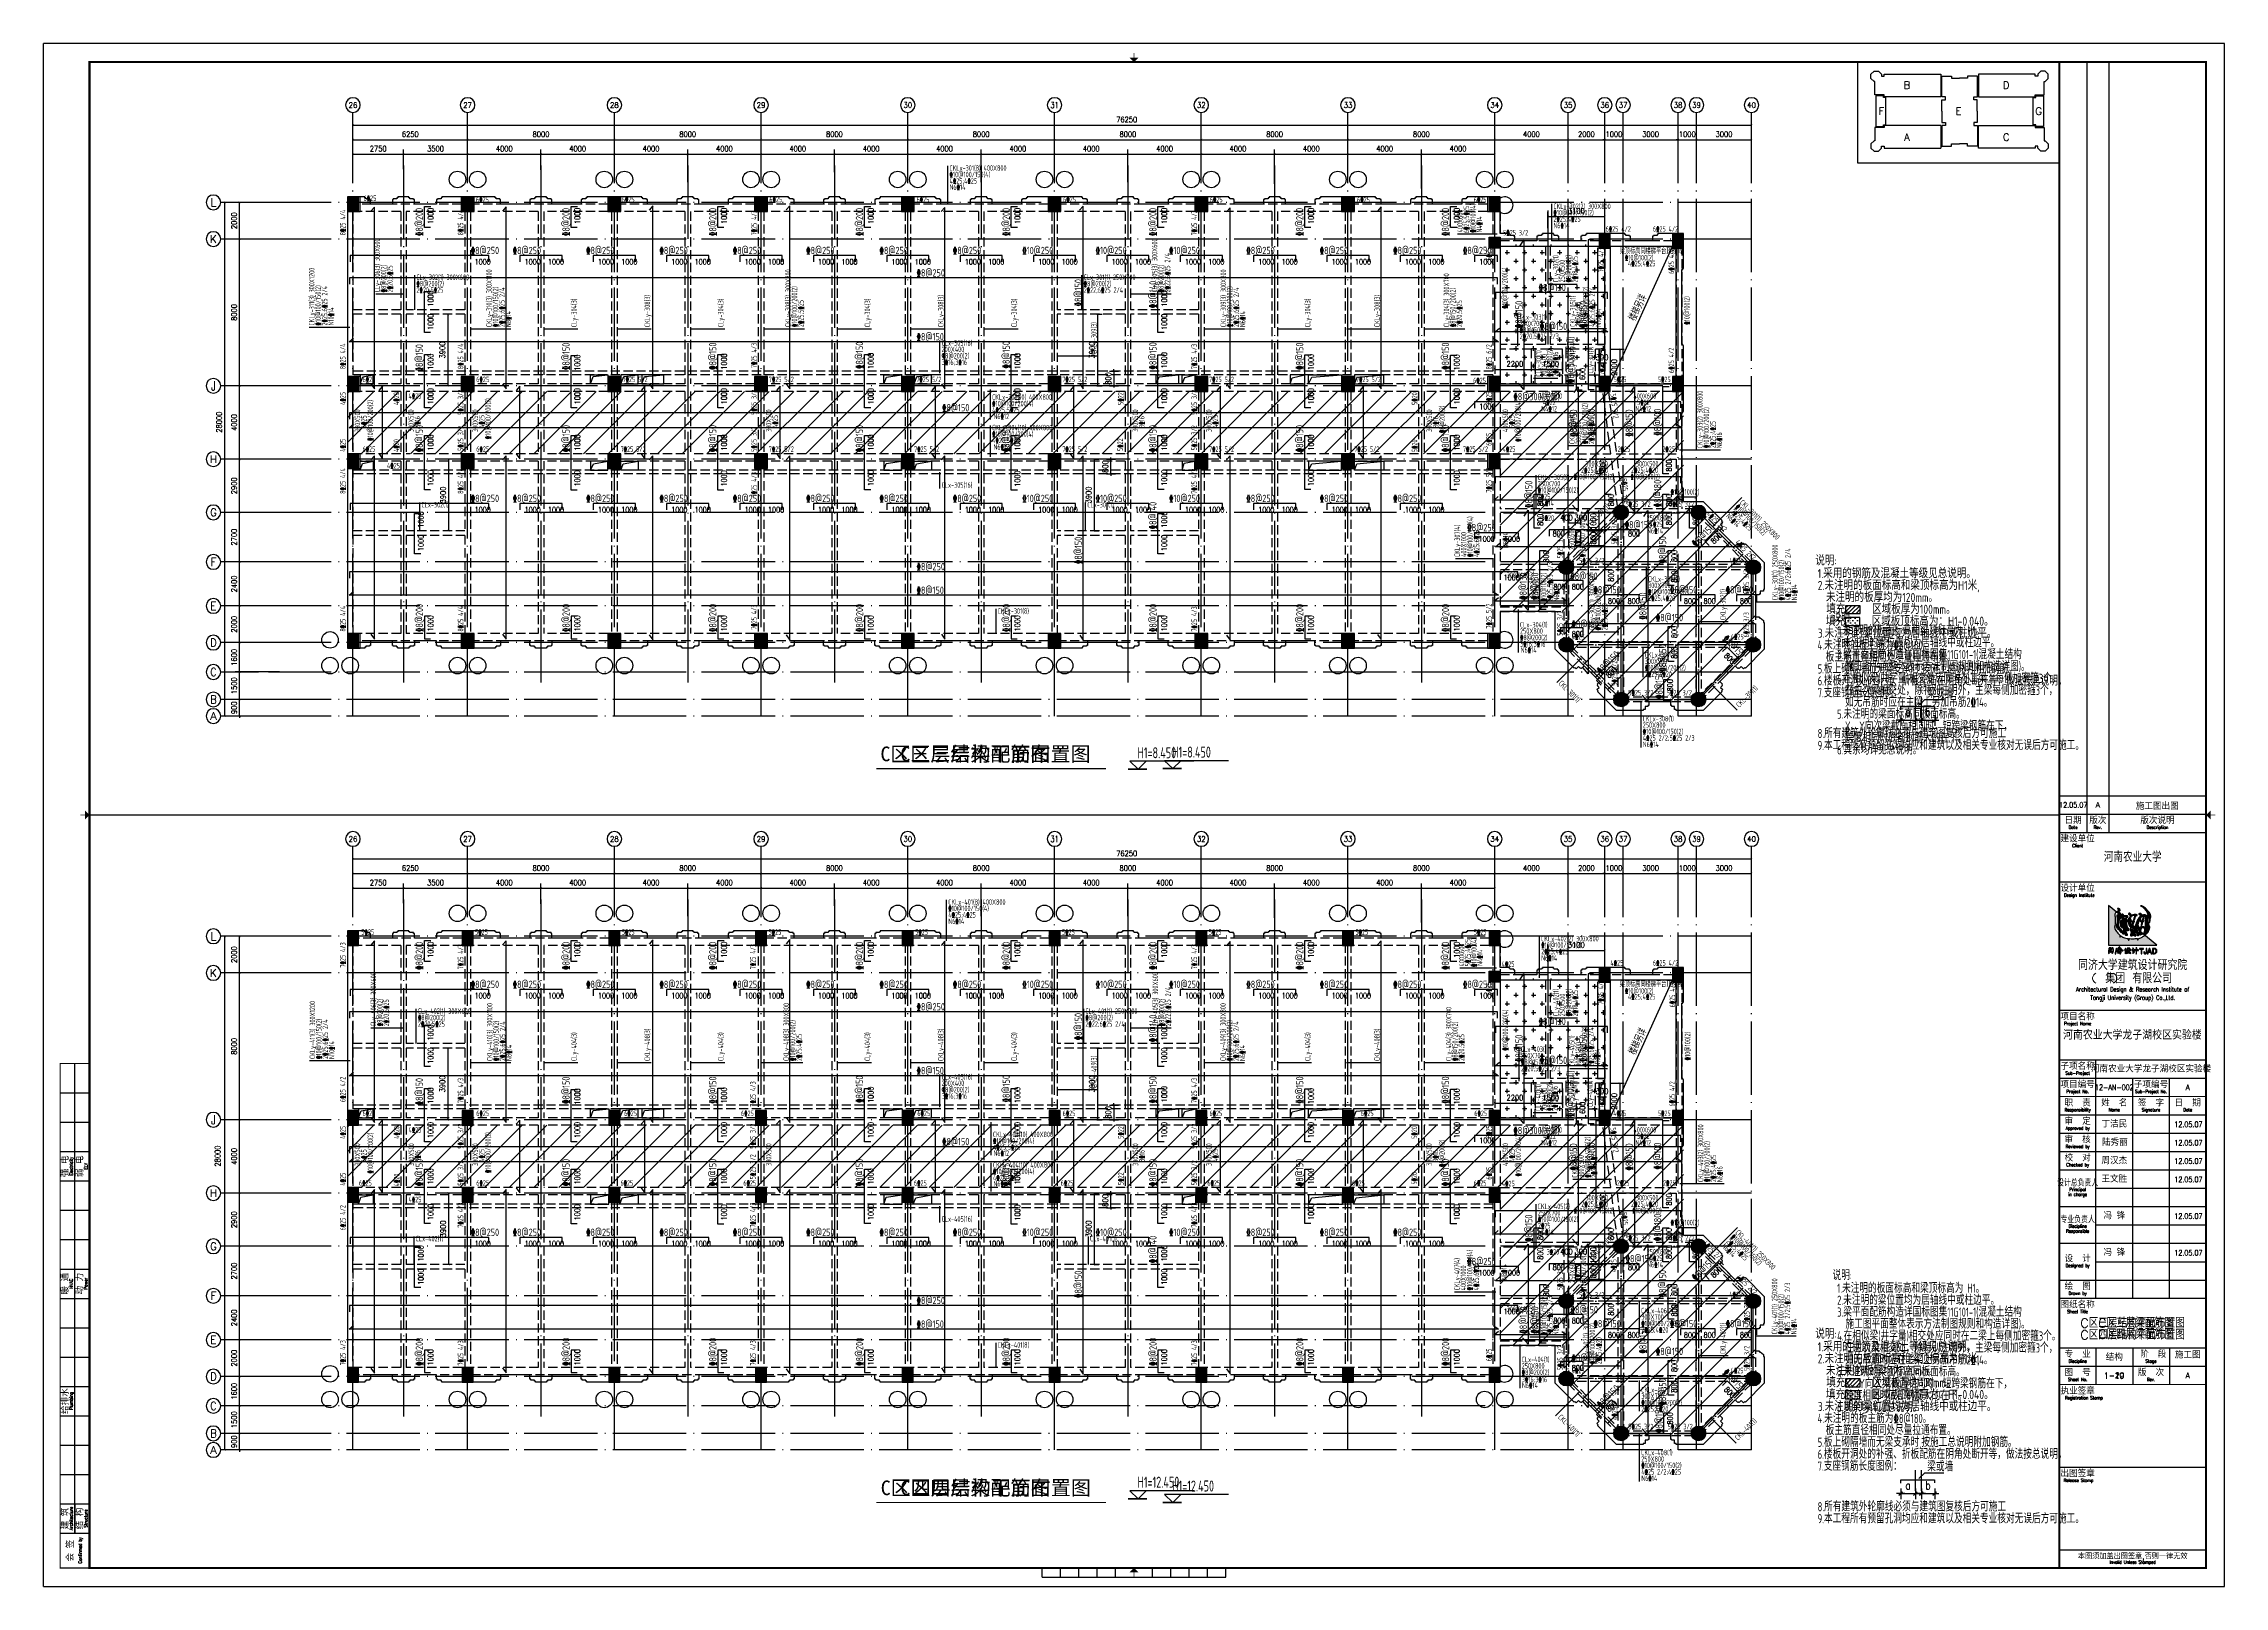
# Model space of a CAD drawing. Header units: millimetres. Extents: x 2998490 to 15040601, y 444546 to 7822218.
# Drawn here: x 14602150 to 14721050, y 7569864 to 7653964 of the extents above; entities that cross this region are included whole.
import ezdxf
from ezdxf.enums import TextEntityAlignment as Align

# ---------------------------------------------------------------- set-up
doc = ezdxf.new("R2010")
doc.units = ezdxf.units.MM
doc.header["$LTSCALE"] = 2000
doc.linetypes.add('DASH', pattern=[0.35, 0.25, -0.1])
doc.linetypes.add('DOTE', pattern=[2.42, 2, -0.2, 0.02, -0.2])
for name, color, linetype in [('3-AXIS', 3, 'Continuous'), ('3-AXIS_TEXT', 7, 'Continuous'), ('3-ban', 84, 'Continuous'), ('3-ban-hatch', 9, 'Continuous'), ('3-ban-rein', 1, 'Continuous'), ('3-ban-TEXT', 7, 'Continuous'), ('3-column-DOWN', 232, 'Continuous'), ('3-COLUMN-UP', 2, 'Continuous'), ('3-dote', 43, 'DOTE'), ('3-HATCH', 8, 'Continuous'), ('3-liang-rein-X', 54, 'Continuous'), ('3-liang-rein-Y', 130, 'Continuous'), ('3-liang-R截面-X', 50, 'Continuous'), ('3-liang-R截面-Y', 70, 'Continuous'), ('3-liang-s-1', 44, 'Continuous'), ('3-liang-xu', 120, 'DASH'), ('3-装饰线脚', 7, 'Continuous'), ('AXIS', 3, 'Continuous'), ('AXIS_TEXT', 7, 'Continuous'), ('DOTE', 9, 'DOTE'), ('图框', 7, 'Continuous')]:
    doc.layers.add(name, color=color, linetype=linetype)
doc.layers.add('3-零部件', color=73, linetype='Continuous', lineweight=5)
doc.styles.add('_TCH_AXIS', font='COMPLEX', dxfattribs={"bigfont": 'GBCBIG'})
doc.styles.add('COMPLEX', font='COMPLEX')
doc.styles.add('DIM_FONT', font='SIMPLEX', dxfattribs={"width": 0.8, "bigfont": 'HZTXT'})
doc.styles.add('TJ1', font='tj-romans1.shx', dxfattribs={"width": 0.8, "bigfont": 'tj-hztxt1.shx'})
doc.styles.add('TKZ1_tjhts.shx', font='tjromant.shx', dxfattribs={"bigfont": 'tjhts.shx'})
doc.styles.add('TKZ2_tjkts.shx', font='tjromant.shx', dxfattribs={"bigfont": 'tjkts.shx'})
doc.styles.add('TSSD_Rein', font='Tssdeng.shx', dxfattribs={"width": 0.7, "bigfont": 'hztxt.shx'})
doc.styles.add('黑体', font='SIMHEI.TTF')
doc.dimstyles.new('AXIS150', dxfattribs={"dimscale": 1.5, "dimtxt": 300, "dimasz": 1, "dimexe": 200, "dimexo": 200, "dimgap": 150, "dimtad": 1, "dimdec": 0, "dimzin": 0, "dimdsep": 46, "dimtxsty": 'DIM_FONT', "dimblk1": '_DIMX', "dimblk2": '_DIMX', "dimsah": 1, "dimcen": 0.09, "dimclrt": 7, "dimadec": 0, "dimazin": 0, "dimtfac": 1, "dimtdec": 0, "dimtix": 1, "dimtmove": 2, "dimatfit": 3, "dimfxl": 0, "dimtolj": 1, "dimtzin": 0, "dimarcsym": 0})
doc.dimstyles.new('DIMN100', dxfattribs={"dimtxt": 300, "dimasz": 100, "dimexe": 250, "dimexo": 300, "dimgap": 150, "dimtad": 1, "dimdec": 0, "dimzin": 0, "dimdsep": 46, "dimtxsty": 'DIM_FONT', "dimblk": 'ARCHTICK', "dimcen": 0.09, "dimclrt": 7, "dimazin": 2, "dimtfac": 1, "dimtdec": 0, "dimtix": 1, "dimtmove": 2, "dimatfit": 3, "dimldrblk": 'ARCHTICK', "dimfxl": 0, "dimtolj": 1, "dimtzin": 0, "dimarcsym": 0})

# ---------------------------------------------------------------- blocks, each defined once
blk = doc.blocks.new('TJAD_TK_LOGO')
for points in [[(0.309, 0.239, -0.055111), (0.298, 0.218, -0.399817), (0.289, 0.213, -0.15154), (0.281, 0.216, -0.301448), (0.281, 0.226, 0.010306), (0.289, 0.248, -0.01851), (0.216, 0.33, -0.103184), (0.157, 0.423, -0.120959), (0.156, 0.5, 0.063512), (0.168, 0.638, 0.024265), (0.163, 0.716, -0.039016), (0.159, 0.759, -0.148803), (0.167, 0.795, -0.063522), (0.19, 0.819, -0.021561), (0.199, 0.827), (0, 0.989), (0, 0.014), (1.2, 0.014), (0.901, 0.256, -0.02734), (0.87, 0.232, -0.056811), (0.802, 0.195, -0.043653), (0.743, 0.178, 0.070224), (0.74, 0.168, -0.155586), (0.734, 0.146, -0.268078), (0.715, 0.144, 0.046034), (0.714, 0.151, -0.10837), (0.716, 0.158, 0.067272), (0.719, 0.172, 0.007869), (0.606, 0.171, -0.018474), (0.519, 0.174, 0.089356), (0.513, 0.16, -0.084297), (0.509, 0.144, -0.378712), (0.498, 0.137, -0.129516), (0.487, 0.142, 0.010082), (0.489, 0.148, -0.06366), (0.493, 0.159, -0.047427), (0.496, 0.17, 0.412458), (0.493, 0.175, 0.04646), (0.459, 0.179, -0.083304), (0.398, 0.192, -0.056916)], [(0.278, 0.851, 0.150805), (0.286, 0.87, 0.118181), (0.284, 0.888, 0.061251), (0.278, 0.901, 0.110829), (0.266, 0.912, 0.065976), (0.248, 0.919, 0.129921), (0.229, 0.92, 0.40681), (0.226, 0.916, 0.07663), (0.23, 0.907, -0.019502), (0.237, 0.896, -0.085799), (0.241, 0.884, -0.150999), (0.235, 0.858, -0.086307), (0.225, 0.846, -0.019332), (0.206, 0.833, 0.015742), (0.199, 0.827), (0.264, 0.775, -0.014783), (0.267, 0.774, -0.092021), (0.285, 0.767, -0.021612), (0.299, 0.758, 0.020501), (0.302, 0.757, -0.138406), (0.302, 0.756, -0.004327), (0.304, 0.756, 0.041521), (0.307, 0.755, 0.017006), (0.309, 0.756, 0.175362), (0.313, 0.76, 0.115175), (0.313, 0.77, 0.133458), (0.302, 0.795, 0.090138), (0.282, 0.811, 0.068529), (0.267, 0.817, -0.013934), (0.257, 0.819, -0.201719), (0.25, 0.824, -0.378426), (0.25, 0.831, -0.084166), (0.26, 0.837, 0.070184)], [(0.264, 0.775, 0.064867), (0.248, 0.774, 0.116531), (0.226, 0.765, 0.208218), (0.216, 0.75, 0.02194), (0.216, 0.741, -0.003556), (0.223, 0.64, -0.008585), (0.225, 0.606, -0.036626), (0.224, 0.587, -0.030322), (0.219, 0.565, 0.008639), (0.208, 0.528, 0.029199), (0.201, 0.493, 0.047639), (0.199, 0.469, 0.083135), (0.203, 0.45, 0.077424), (0.222, 0.419, 0.095524), (0.251, 0.392, 0.133345), (0.255, 0.391, 0.037671), (0.266, 0.395, -0.074764), (0.289, 0.401, -0.017227), (0.311, 0.402, 0.103318), (0.324, 0.403, 0.529251), (0.324, 0.406, 0.058891), (0.31, 0.414, -0.106556), (0.272, 0.441, -0.157893), (0.244, 0.5, -0.090292), (0.241, 0.541, -0.061166), (0.257, 0.612, -0.11155), (0.27, 0.637, -0.016825), (0.293, 0.661, -0.002917), (0.333, 0.697, 0.013927), (0.345, 0.708)], [(0.474, 0.731, 0.018572), (0.473, 0.731), (0.473, 0.732, 0.06936), (0.47, 0.733, 0.047212), (0.46, 0.735, 0.024282), (0.443, 0.735, -0.000753), (0.412, 0.735, -0.013374), (0.392, 0.736, -0.164458), (0.382, 0.74, -0.15617), (0.376, 0.751, 0.064833), (0.371, 0.765, 0.17195), (0.36, 0.774, 0.077232), (0.348, 0.779, 0.099365), (0.341, 0.778, 0.128164), (0.335, 0.776, 0.199677), (0.331, 0.766, 0.156287), (0.335, 0.754, 0.086381), (0.343, 0.746, 0.029794), (0.351, 0.742, -0.218512), (0.359, 0.734, -0.050196), (0.36, 0.726, -0.223734), (0.356, 0.72, -0.013892), (0.345, 0.708), (0.359, 0.697, -0.00619), (0.387, 0.712, -0.093205), (0.434, 0.721, -0.103421), (0.439, 0.72, -0.384925), (0.441, 0.717, -0.045853), (0.438, 0.703, -0.014561), (0.423, 0.658, 0.006316), (0.419, 0.648), (0.432, 0.637, -0.003465), (0.435, 0.644, -0.002724), (0.456, 0.704, -0.338072), (0.461, 0.707, 0.005218), (0.473, 0.707, 0.309415), (0.476, 0.708, 0.132077), (0.479, 0.71, 0.147744), (0.481, 0.715, 0.135646), (0.481, 0.723, 0.18433)], [(0.756, 0.375, 0.010654), (0.758, 0.371, 0.091005), (0.765, 0.363, 0.311976), (0.77, 0.363)]]:
    blk.add_hatch(color=256).paths.add_polyline_path(points)
h = blk.add_hatch(color=256)
h.paths.add_polyline_path([(0.393, 0.563, -0.011586), (0.397, 0.579, 0.253288), (0.396, 0.579, 0.095247), (0.388, 0.58, -0.0106), (0.376, 0.58, -0.133876), (0.361, 0.583, -0.082431), (0.345, 0.596, -0.01622), (0.332, 0.612, 0.042319), (0.324, 0.621, 0.140851), (0.317, 0.624, 0.145933), (0.308, 0.622, 0.038492), (0.302, 0.618), (0.302, 0.618, 0.000616), (0.3, 0.616, 0.032553), (0.298, 0.615, 0.095329), (0.294, 0.61, 0.096767), (0.291, 0.597, -0.001525), (0.288, 0.574, 0.034244), (0.285, 0.552, 0.085899), (0.292, 0.504, 0.097395), (0.314, 0.467, 0.083463), (0.339, 0.445, 0.098864), (0.352, 0.441, 0.30663), (0.356, 0.443, 0.075685), (0.361, 0.453, 0.009946), (0.371, 0.491, -0.023424), (0.378, 0.51, 0.034776)])
h.paths.add_polyline_path([(0.333, 0.372, 0.321528), (0.33, 0.377, 0.021484), (0.291, 0.382, 0.022843), (0.282, 0.382, 0.102534), (0.276, 0.381, 0.130045), (0.272, 0.378, 0.267367), (0.271, 0.374, -0.005872), (0.276, 0.364, 0.058515), (0.28, 0.355, 0.081344), (0.295, 0.338, 0.099387), (0.309, 0.33, 0.035917), (0.315, 0.328, 0.245908), (0.318, 0.33, 0.105203), (0.327, 0.349, -0.034055), (0.332, 0.365, 0.056891)])
h.paths.add_polyline_path([(0.431, 0.34, 0.245812), (0.436, 0.359, 0.065072), (0.425, 0.393, 0.134826), (0.425, 0.393, -0.114996), (0.425, 0.394, 0.061748), (0.418, 0.405, 0.16919), (0.41, 0.409, 0.009694), (0.393, 0.411, 0.017654), (0.382, 0.412, 0.044621), (0.374, 0.411, 0.15913), (0.368, 0.408, 0.263058), (0.367, 0.404, 0.037983), (0.375, 0.384, -0.091013), (0.378, 0.375, -0.183458), (0.376, 0.37, -0.186991), (0.37, 0.367, -0.076588), (0.364, 0.367, 0.012233), (0.357, 0.368, 0.175338), (0.353, 0.367, 0.023216), (0.34, 0.33, 0.04069), (0.336, 0.312, 0.28537), (0.339, 0.306, 0.048651), (0.347, 0.302, -0.083296), (0.359, 0.295, 0.044689), (0.367, 0.289, 0.196761), (0.378, 0.288, 0.127879), (0.395, 0.298, 0.050671)])
h.paths.add_polyline_path([(0.463, 0.285, 0.013244), (0.461, 0.293, 0.042352), (0.454, 0.311, 0.086452), (0.451, 0.314, 0.181931), (0.447, 0.314, 0.105167), (0.437, 0.307, 0.063777), (0.422, 0.289, 0.079039), (0.415, 0.273, 0.295118), (0.417, 0.263, 0.12746), (0.426, 0.259, 0.051219), (0.438, 0.258, -0.006938), (0.459, 0.255, 0.101871), (0.472, 0.256, 0.282022), (0.475, 0.26, 0.127329), (0.473, 0.266), (0.473, 0.266, -0.004335)])
h.paths.add_polyline_path([(0.658, 0.308, -0.058552), (0.645, 0.335, -0.043685), (0.641, 0.359, 0.088622), (0.637, 0.372, 0.151789), (0.622, 0.385, -0.046532), (0.606, 0.394, 0.04555), (0.599, 0.398, 0.043142), (0.597, 0.399), (0.597, 0.399, 0.251715), (0.586, 0.396, 0.137334), (0.576, 0.371, -0.022108), (0.571, 0.349, 0.025269), (0.557, 0.305, -0.028381), (0.55, 0.284, 0.095667), (0.544, 0.258, 0.266705), (0.554, 0.241, 0.133638), (0.581, 0.24, 0.117773), (0.634, 0.259, 0.081266), (0.66, 0.285, 0.080524), (0.663, 0.292), (0.663, 0.292), (0.664, 0.292), (0.664, 0.295), (0.663, 0.295, 0.059624)])
h.paths.add_polyline_path([(0.568, 0.406, 0.121011), (0.564, 0.41, 0.051248), (0.55, 0.42, 0.077555), (0.545, 0.422, 0.238499), (0.542, 0.421, 0.167798), (0.541, 0.418, 0.09655), (0.541, 0.4, -0.014406), (0.543, 0.392, -0.00033), (0.545, 0.375, 0.1059), (0.551, 0.357, 0.313865), (0.556, 0.357, 0.231713), (0.56, 0.364, 0.026659), (0.564, 0.385, -0.007425), (0.568, 0.4, 0.16995)])
h.paths.add_polyline_path([(0.679, 0.25, 0.082015), (0.68, 0.258, 0.360369), (0.675, 0.264, 0.094324), (0.668, 0.263, 0.109868), (0.666, 0.263, -0.017853), (0.664, 0.262), (0.663, 0.262, 0.095638), (0.652, 0.251, 0.069381), (0.647, 0.242, 0.391778), (0.649, 0.238, 0.16265), (0.658, 0.237, 0.029698), (0.663, 0.239), (0.664, 0.239, 0.027865), (0.674, 0.243, 0.232972)])
h.paths.add_polyline_path([(0.765, 0.309, -0.00792), (0.766, 0.312, -0.04061), (0.767, 0.316, 0.057732), (0.769, 0.323, 0.231089), (0.766, 0.331, 0.223752), (0.755, 0.33, 0.032861), (0.734, 0.315, -0.012035), (0.716, 0.303, 0.160241), (0.7, 0.287, 0.160304), (0.7, 0.267, 0.221951), (0.709, 0.256, 0.080228), (0.726, 0.248, 0.124433), (0.741, 0.247, 0.177577), (0.748, 0.255, 0.06059), (0.758, 0.283, -0.013372)])
h = blk.add_hatch(color=256)
h.paths.add_polyline_path([(0.419, 0.648), (0.359, 0.697, 0.122439), (0.344, 0.679, 0.077208), (0.338, 0.662, 0.221374), (0.343, 0.64, -0.044103), (0.353, 0.625, 0.092474), (0.367, 0.606, 0.149827), (0.383, 0.599, 0.078107), (0.401, 0.6, 0.300992), (0.408, 0.607, 0.003448), (0.412, 0.624, -0.014936)])
h.paths.add_polyline_path([(0.448, 0.531, -0.118411), (0.466, 0.61), (0.432, 0.637, 0.013731), (0.424, 0.609, 0.354128), (0.426, 0.607, 0.149403), (0.425, 0.606, -0.033756), (0.429, 0.605, -0.301225), (0.432, 0.602, -0.067966), (0.431, 0.585, -0.155357), (0.425, 0.583, -0.0383), (0.418, 0.581, 0.394404), (0.414, 0.577, -0.002997), (0.393, 0.506, 0.027314), (0.376, 0.437, 0.262389), (0.377, 0.431, 0.054171), (0.409, 0.43, -0.120269), (0.432, 0.428, -0.238212), (0.445, 0.415, -0.030328), (0.452, 0.384, 0.177342), (0.459, 0.369, 0.189169), (0.473, 0.367, 0.024901), (0.494, 0.37, 0.43233), (0.503, 0.381, 0.054023), (0.499, 0.406, 0.072563), (0.493, 0.423, -0.024272), (0.473, 0.455, -0.09052)])
h.paths.add_polyline_path([(0.591, 0.509), (0.494, 0.587, 0.02545), (0.492, 0.572, 0.128799), (0.501, 0.52, 0.044216), (0.522, 0.484, 0.076323), (0.548, 0.46, 0.034366), (0.562, 0.452, 0.076032), (0.572, 0.449, 0.341488), (0.575, 0.451, 0.069217), (0.584, 0.479, 0.009229)])
h.paths.add_polyline_path([(0.606, 0.496, 0.003269), (0.602, 0.481, 0.051211), (0.597, 0.445, 0.204101), (0.599, 0.435, -0.011598), (0.623, 0.42, -0.044991), (0.66, 0.394, -0.200983), (0.669, 0.38, -0.006426), (0.679, 0.338, 0.079721), (0.687, 0.311, 0.326464), (0.691, 0.309, 0.087838), (0.695, 0.311, 0.087656), (0.715, 0.332, 0.286319), (0.72, 0.36, 0.076349), (0.701, 0.389, -0.160397), (0.676, 0.44), (0.676, 0.44)])
h.paths.add_polyline_path([(0.852, 0.297), (0.79, 0.347, 0.007087), (0.777, 0.301, 0.070922), (0.774, 0.275, 0.248353), (0.779, 0.265, 0.199635), (0.795, 0.268, -0.006886), (0.813, 0.275, 0.05678), (0.847, 0.293, 0.006803)])
h = blk.add_hatch(color=256)
h.paths.add_polyline_path([(0.712, 0.755, 0.083086), (0.708, 0.761, 0.127732), (0.701, 0.764, 0.060999), (0.673, 0.768, 0.050289), (0.649, 0.769, 0.061315), (0.626, 0.765, -0.058239), (0.605, 0.759, -0.023274), (0.577, 0.756, -0.318074), (0.565, 0.762, -0.012807), (0.546, 0.787, 0.176594), (0.527, 0.801, 0.141446), (0.512, 0.802, 0.254042), (0.501, 0.793, 0.094349), (0.5, 0.777, 0.272202), (0.507, 0.767, 0.06938), (0.523, 0.763, -0.099001), (0.54, 0.758, -0.173209), (0.549, 0.747, -0.244282), (0.547, 0.738, -0.042049), (0.531, 0.716, 0.019533), (0.504, 0.683, 0.074328), (0.489, 0.659, -0.003717), (0.466, 0.61), (0.494, 0.587, -0.03259), (0.498, 0.607, -0.114709), (0.504, 0.617), (0.507, 0.619), (0.509, 0.62), (0.512, 0.62), (0.514, 0.619), (0.523, 0.614), (0.529, 0.609), (0.548, 0.592), (0.554, 0.586), (0.555, 0.586, 0.137325), (0.563, 0.582, 0.052206), (0.581, 0.58, -0.039081), (0.596, 0.578, -0.061234), (0.6, 0.577, -0.389955), (0.602, 0.574, -0.015439), (0.601, 0.566, -0.009793), (0.592, 0.514, -0.001555), (0.591, 0.509), (0.606, 0.496, -0.005675), (0.613, 0.522, 0.021764), (0.624, 0.57, -0.037231), (0.627, 0.579, -0.166808), (0.63, 0.581, 0.014415), (0.637, 0.584, 0.232872), (0.642, 0.591, 0.087887), (0.641, 0.601, 0.002273), (0.638, 0.615, -0.178357), (0.638, 0.619, -0.001216), (0.651, 0.66, -0.011476), (0.664, 0.699, -0.017032), (0.676, 0.729, -0.192629), (0.689, 0.74, -0.05264), (0.702, 0.745, 0.121865), (0.712, 0.748, 0.384919)])
h.paths.add_polyline_path([(0.597, 0.737, -0.021509), (0.628, 0.747, -0.053885), (0.638, 0.749, -0.363115), (0.652, 0.741, -0.093078), (0.646, 0.705, 0.023125), (0.622, 0.626, -0.067346), (0.613, 0.603, -0.278742), (0.606, 0.6, -0.067064), (0.586, 0.602, -0.223721), (0.563, 0.619, -0.070697), (0.543, 0.661, -0.171192), (0.544, 0.69, -0.090372), (0.564, 0.717, -0.097027)], flags=16)
h = blk.add_hatch(color=256)
h.paths.add_polyline_path([(0.982, 0.688, -0.266995), (0.988, 0.691, -0.078548), (0.994, 0.689, -0.061401), (1.001, 0.685, -0.140506), (1.007, 0.676, -0.075077), (1.01, 0.653, -0.023792), (1.008, 0.62, 0.028581), (1.007, 0.585, 0.083513), (1.009, 0.572, 0.556873), (1.014, 0.571, 0.099876), (1.028, 0.596, 0.058859), (1.035, 0.633, 0.00868), (1.036, 0.66, -0.055868), (1.045, 0.71, 0.012909), (1.049, 0.719, 0.07627), (1.048, 0.734, 0.168287), (0.983, 0.856, 0.045812), (0.89, 0.946, 0.082299), (0.824, 0.983, 0.045024), (0.802, 0.988, 0.184323), (0.796, 0.987, 0.401214), (0.797, 0.985, 0.073894), (0.803, 0.98, 0.009968), (0.828, 0.967, -0.045085), (0.849, 0.953, -0.042435), (0.89, 0.913, -0.014659), (0.933, 0.859, -0.075958), (0.979, 0.767, 0.183281), (0.919, 0.704, 0.093166), (0.905, 0.577, 0.002645), (0.905, 0.539), (0.95, 0.539, -0.021718), (0.951, 0.561, -0.060902), (0.951, 0.563, -0.750169), (0.953, 0.563, -0.062141), (0.956, 0.558, -0.02804), (0.962, 0.541, -0.001207), (0.963, 0.539), (0.999, 0.539), (0.998, 0.542), (0.986, 0.581, -0.042759), (0.971, 0.648, -0.166183), (0.976, 0.68, -0.02967)])
h.paths.add_polyline_path([(0.921, 0.747, 0.337691), (0.922, 0.75, 0.234051), (0.918, 0.756, 0.085029), (0.898, 0.762, 0.109404), (0.867, 0.76, 0.027051), (0.842, 0.75, 0.096966), (0.82, 0.779, 0.147389), (0.788, 0.798, 0.110178), (0.765, 0.798, 0.193659), (0.754, 0.789, 0.105864), (0.751, 0.781, 0.322715), (0.756, 0.77, 0.090222), (0.775, 0.763, 0.021428), (0.79, 0.76, -0.062248), (0.802, 0.756, -0.0489), (0.814, 0.75, 0.061445), (0.828, 0.743, 0.045204), (0.773, 0.709, 0.105153), (0.746, 0.68, 0.017534), (0.699, 0.593, 0.04727), (0.677, 0.539), (0.731, 0.539, -0.016538), (0.733, 0.546, -0.06987), (0.755, 0.615, -0.55525), (0.762, 0.616, 0.087068), (0.773, 0.608, 0.000587), (0.779, 0.605, 0.051645), (0.781, 0.604, 0.002312), (0.798, 0.592, 0.1078), (0.815, 0.585, 0.06971), (0.83, 0.588, -0.002349), (0.824, 0.554, -0.014725), (0.822, 0.539), (0.839, 0.539, -0.003665), (0.842, 0.55, -0.003176), (0.85, 0.584, -0.214328), (0.855, 0.589, 0.079005), (0.864, 0.594, 0.136284), (0.869, 0.604, 0.042038), (0.87, 0.61, 0.121208), (0.869, 0.615, 0.033156), (0.864, 0.622, -0.089896), (0.861, 0.627, -0.153361), (0.862, 0.632, -0.00558), (0.876, 0.678, -0.02004), (0.892, 0.724, -0.10938), (0.9, 0.737, 0.024126), (0.911, 0.741, 0.094696)])
h.paths.add_polyline_path([(0.871, 0.737, -0.143663), (0.867, 0.714, 0.018808), (0.849, 0.654, -0.117601), (0.837, 0.612, -0.229986), (0.819, 0.61, -0.2857), (0.79, 0.639, -0.267121), (0.803, 0.697, -0.053371), (0.832, 0.724, -0.07094), (0.861, 0.743, -0.49062)], flags=16)
h = blk.add_hatch(color=256)
h.paths.add_polyline_path([(0.952, 0.5, -0.00262), (0.951, 0.526, -0.01182), (0.95, 0.539), (0.905, 0.539, 0.006126), (0.905, 0.449, 0.002492), (0.906, 0.412, 0.048247), (0.887, 0.46, 0.065909), (0.883, 0.465, 0.224936), (0.877, 0.467, 0.038284), (0.864, 0.466, -0.06616), (0.83, 0.465, -0.485088), (0.827, 0.467, -0.101913), (0.828, 0.487, -0.016956), (0.839, 0.539), (0.822, 0.539, -0.017973), (0.817, 0.52, -0.010562), (0.81, 0.476, -0.208845), (0.803, 0.461, -0.11949), (0.791, 0.457, -0.131776), (0.748, 0.465, -0.127624), (0.732, 0.488, -0.118385), (0.731, 0.539), (0.677, 0.539, 0.005191), (0.675, 0.533, 0.105733), (0.676, 0.44), (0.718, 0.405), (0.745, 0.405, -0.078177), (0.747, 0.414, -0.129583), (0.758, 0.426, -0.224047), (0.779, 0.429, -0.071036), (0.78, 0.429, 0.101063), (0.781, 0.428, -0.019588), (0.783, 0.428, -0.023828), (0.784, 0.427, -0.322257), (0.79, 0.416, -0.013384), (0.788, 0.405), (0.804, 0.405, -0.014271), (0.808, 0.414, -0.194353), (0.821, 0.43, -0.094044), (0.855, 0.439, -0.035175), (0.871, 0.44, -0.177154), (0.88, 0.432, -0.054292), (0.893, 0.405), (0.948, 0.405, 0.016129), (0.951, 0.417, 0.043741), (0.953, 0.46, 0.012835)])
h.paths.add_polyline_path([(1.021, 0.458), (1.011, 0.5), (0.999, 0.539), (0.963, 0.539, -0.013434), (0.968, 0.518, -0.01242), (0.972, 0.498, -0.017255), (0.974, 0.479, -0.024091), (0.974, 0.433, -0.03797), (0.971, 0.405), (1.012, 0.405, 0.01383), (1.019, 0.427, 0.116879)])
h.paths.add_polyline_path([(0.967, 0.319, 0.068823), (0.992, 0.356, 0.031999), (1.012, 0.405), (0.971, 0.405, -0.002893), (0.971, 0.403, -0.072675), (0.96, 0.375, -0.038888), (0.948, 0.355, -0.02059), (0.929, 0.332, -0.114728), (0.923, 0.326, -0.052839), (0.914, 0.32), (0.911, 0.319), (0.909, 0.319), (0.909, 0.322), (0.914, 0.334), (0.918, 0.341), (0.933, 0.363), (0.941, 0.383), (0.941, 0.384, 0.030329), (0.948, 0.405), (0.893, 0.405, -0.019139), (0.897, 0.395, -0.131139), (0.901, 0.371, -0.068706), (0.888, 0.337, -0.106182), (0.87, 0.312, -0.027075), (0.852, 0.297), (0.901, 0.256, 0.015633), (0.918, 0.272, -0.009266)])
h = blk.add_hatch(color=256)
h.paths.add_polyline_path([(0.798, 0.379, -0.041396), (0.804, 0.405), (0.788, 0.405, -0.011453), (0.786, 0.396, -0.01007), (0.783, 0.379, -0.034546), (0.778, 0.371, -0.087737), (0.77, 0.363), (0.79, 0.347), (0.79, 0.347, 0.020125)])
h.paths.add_polyline_path([(0.745, 0.405), (0.718, 0.405), (0.756, 0.375, -0.051476), (0.747, 0.393, -0.099669)])
h = blk.add_hatch(color=256)
h.paths.add_polyline_path([(0.109, -0.055, 0.215782), (0.096, -0.053, 0.067417), (0.088, -0.057, -0.168397), (0.072, -0.061, -0.018722), (0.056, -0.059, 0.069135), (0.037, -0.058, -0.211583), (0.032, -0.057, 0.012327), (0.027, -0.054, 0.18165), (0.023, -0.055, 0.234564), (0.014, -0.061, 0.06939), (0.009, -0.077, 0.040114), (0.004, -0.126, 0.00862), (0.004, -0.151, 0.034302), (0.003, -0.186, 0.240525), (0.011, -0.199, 0.151405), (0.014, -0.2, 0.254247), (0.016, -0.192, 0.038225), (0.017, -0.166, -0.061608), (0.019, -0.146, 0.026815), (0.022, -0.113, -0.054652), (0.026, -0.093, -0.028262), (0.029, -0.084, -0.253686), (0.038, -0.079, 0.007206), (0.049, -0.078, -0.006599), (0.073, -0.075, 0.009999), (0.084, -0.072, -0.062381), (0.093, -0.073, -0.15567), (0.099, -0.077, -0.051163), (0.105, -0.085, -0.102101), (0.107, -0.091, -0.03095), (0.107, -0.129, 0.010088), (0.107, -0.15, -0.131285), (0.104, -0.163, -0.019629), (0.101, -0.168, -0.485137), (0.096, -0.17, 0.001583), (0.093, -0.168, 0.165296), (0.088, -0.17, 0.24859), (0.085, -0.178, 0.066176), (0.088, -0.189, 0.038595), (0.091, -0.194, 0.378365), (0.095, -0.196, 0.077759), (0.104, -0.183, 0.016012), (0.112, -0.17, 0.054651), (0.118, -0.155, 0.087206), (0.123, -0.112, 0.064902), (0.117, -0.068, 0.144064)])
h.paths.add_polyline_path([(0.063, -0.093), (0.056, -0.093), (0.053, -0.094), (0.049, -0.096), (0.047, -0.097), (0.046, -0.1, 0.333571), (0.046, -0.104, 0.045952), (0.052, -0.107, 0.064784), (0.062, -0.109, 0.210865), (0.068, -0.107, 0.127927), (0.071, -0.102, 0.211886), (0.07, -0.096, 0.12013), (0.067, -0.094)], flags=17)
h.paths.add_polyline_path([(0.058, -0.146, -0.039434), (0.061, -0.152, 0.054133), (0.064, -0.158, 0.123184), (0.08, -0.15, 0.140353), (0.084, -0.143, 0.284617), (0.083, -0.139, -0.012464), (0.076, -0.135, 0.016141), (0.064, -0.126, -0.029736), (0.041, -0.127, -0.149024), (0.037, -0.13, 0.190304), (0.034, -0.134, 0.089845), (0.033, -0.143, 0.171078), (0.041, -0.157, 0.249801), (0.05, -0.159, 0.378768), (0.055, -0.153, 0.031236), (0.054, -0.146), (0.056, -0.144)], flags=17)
h.paths.add_polyline_path([(0.194, -0.081, -0.130766), (0.193, -0.083, -0.049), (0.189, -0.09, 0.175351), (0.187, -0.096, 0.389375), (0.189, -0.097, 0.146359), (0.197, -0.094, 0.079034), (0.202, -0.089, 0.101244), (0.205, -0.084, 0.132531), (0.205, -0.077, 0.067751), (0.203, -0.072, 0.050259), (0.2, -0.068, 0.454265), (0.198, -0.068, 0.06765), (0.196, -0.073, 0.007561)])
h.paths.add_polyline_path([(0.189, -0.104, 0.313541), (0.186, -0.1, 0.335576), (0.183, -0.102, 0.015792), (0.178, -0.135, -0.057755), (0.171, -0.161, 0.000363), (0.163, -0.186, 0.094511), (0.167, -0.207, 0.230423), (0.17, -0.211, 0.369117), (0.176, -0.206, 0.039319), (0.18, -0.185, -0.109188), (0.189, -0.149, 0.00425), (0.191, -0.143, 0.032369), (0.189, -0.118, -0.025515)])
h.paths.add_polyline_path([(0.251, -0.045, 0.093827), (0.236, -0.063, 0.302072), (0.237, -0.068, 0.296548), (0.244, -0.068, 0.04254), (0.259, -0.06, -0.129019), (0.275, -0.057, -0.117204), (0.279, -0.058, -0.328405), (0.279, -0.061, -0.051459), (0.27, -0.072, 0.085646), (0.26, -0.09, 0.031903), (0.26, -0.093, -0.315533), (0.256, -0.098, -0.134544), (0.251, -0.099, -0.408117), (0.248, -0.096, 0.035639), (0.244, -0.085, 0.084333), (0.242, -0.081, 0.358627), (0.239, -0.08, 0.227473), (0.233, -0.092, 0.148882), (0.235, -0.099, -0.254787), (0.236, -0.106, -0.110418), (0.229, -0.113, -0.032156), (0.217, -0.121, 0.122106), (0.21, -0.128, 0.074479), (0.204, -0.144, 0.233421), (0.206, -0.152, 0.316166), (0.217, -0.152, 0.122903), (0.231, -0.14, 0.056501), (0.241, -0.125, -0.025506), (0.247, -0.11, -0.174643), (0.26, -0.101, 0.004602), (0.266, -0.098, -0.251477), (0.264, -0.107, -0.130218), (0.259, -0.112, 0.16089), (0.254, -0.116, 0.172735), (0.253, -0.123, 0.448793), (0.261, -0.125, 0.141971), (0.272, -0.109, 0.057248), (0.276, -0.094, -0.334885), (0.284, -0.087, -0.076773), (0.288, -0.087, -0.545841), (0.289, -0.089, -0.008092), (0.289, -0.104, 0.139136), (0.295, -0.124, 0.144746), (0.301, -0.128, 0.355116), (0.304, -0.126, 0.046986), (0.306, -0.118, 0.052614), (0.307, -0.115, 0.237681), (0.306, -0.113, 0.025436), (0.302, -0.111, -0.354836), (0.298, -0.107, -0.049448), (0.297, -0.093, -0.035628), (0.297, -0.088, -0.387964), (0.3, -0.084, -0.009611), (0.307, -0.081, 0.187317), (0.311, -0.078, 0.232403), (0.311, -0.072, 0.143525), (0.31, -0.072, 0.022411), (0.288, -0.082, -0.00319), (0.28, -0.086, -0.206179), (0.276, -0.086, -0.165764), (0.274, -0.084, -0.217969), (0.274, -0.08, -0.110096), (0.284, -0.068, -0.031862), (0.296, -0.059, 0.078929), (0.299, -0.057, 0.264707), (0.3, -0.055, 0.034215), (0.298, -0.052, 0.174735), (0.296, -0.052, 0.001752), (0.292, -0.052, -0.177458), (0.287, -0.05, -0.140307), (0.283, -0.047, -0.275752), (0.284, -0.041, 0.167681), (0.285, -0.035, 0.301407), (0.279, -0.03, 0.08311), (0.273, -0.03, 0.130737)])
h.paths.add_polyline_path([(0.327, -0.118, 0.027579), (0.343, -0.127, 0.154526), (0.354, -0.127, 0.082415), (0.363, -0.125, 0.312986), (0.363, -0.119, 0.221824), (0.36, -0.116, 0.031656), (0.355, -0.116, -0.00721), (0.342, -0.112, -0.071904), (0.327, -0.106, -0.267193), (0.324, -0.1, -0.023267), (0.328, -0.092, 0.395574), (0.325, -0.085, 0.188464), (0.317, -0.087, 0.051998), (0.311, -0.09, 0.108508), (0.306, -0.097, 0.200123), (0.304, -0.104, 0.191616), (0.308, -0.109, -0.01282)])
h.paths.add_polyline_path([(0.306, -0.135, 0.188222), (0.299, -0.134, 0.20573), (0.291, -0.139, 0.018376), (0.285, -0.149, -0.117409), (0.277, -0.159, -0.060927), (0.277, -0.146, 0.215117), (0.274, -0.142, 0.470033), (0.27, -0.143, -0.045545), (0.262, -0.149, -0.074224), (0.255, -0.151, -0.568137), (0.252, -0.149, -0.07678), (0.253, -0.144, 0.100197), (0.253, -0.135, 0.387299), (0.25, -0.133, 0.118665), (0.248, -0.134, 0.185429), (0.241, -0.147, -0.018374), (0.239, -0.158, 0.026924), (0.236, -0.169, -0.013447), (0.235, -0.18, 0.097057), (0.236, -0.192, 0.277047), (0.24, -0.195, 0.192921), (0.243, -0.193, 0.125735), (0.246, -0.18, -0.084178), (0.249, -0.165, -0.292454), (0.257, -0.16, -0.427415), (0.263, -0.166, -0.039723), (0.262, -0.177, 0.744354), (0.267, -0.179, 0.173973), (0.275, -0.172, -0.079593), (0.283, -0.162, 0.037997), (0.292, -0.152, -0.536451), (0.3, -0.152, -0.220641), (0.303, -0.166, -0.033334), (0.3, -0.178, -0.02197), (0.292, -0.196, -0.036413), (0.288, -0.204, 0.059035), (0.288, -0.205, 0.221247), (0.289, -0.208, 0.229092), (0.291, -0.208, 0.104052), (0.294, -0.206, 0.039622), (0.303, -0.189, 0.031663), (0.312, -0.173, 0.083922), (0.315, -0.156, 0.095464), (0.311, -0.142, 0.118136)])
h.paths.add_polyline_path([(0.429, -0.094), (0.441, -0.085, 0.028783), (0.422, -0.063), (0.41, -0.071, -0.06685)])
h.paths.add_polyline_path([(0.421, -0.105), (0.402, -0.104), (0.397, -0.104), (0.395, -0.104), (0.395, -0.118), (0.401, -0.118), (0.409, -0.117), (0.416, -0.117), (0.416, -0.171, -0.223037), (0.41, -0.183, -0.003297), (0.409, -0.184), (0.42, -0.194, 0.201777), (0.422, -0.192, -0.033526), (0.454, -0.166, -0.02738), (0.447, -0.153, -0.067274), (0.43, -0.17, -0.004515), (0.43, -0.112, -0.051491), (0.431, -0.104)])
h.paths.add_polyline_path([(0.468, -0.078), (0.468, -0.091, -0.202539), (0.461, -0.102, -0.066868), (0.447, -0.111, -0.101276), (0.461, -0.119, 0.145344), (0.479, -0.102, 0.140249), (0.482, -0.075, -0.003162), (0.512, -0.075, -0.016144), (0.511, -0.091, 0.052901), (0.512, -0.109, 0.214665), (0.515, -0.112, 0.093296), (0.515, -0.112, 0.137117), (0.524, -0.113, 0.000424), (0.537, -0.112, 0.022294), (0.552, -0.111), (0.554, -0.095), (0.55, -0.096), (0.546, -0.097), (0.542, -0.098), (0.536, -0.099), (0.532, -0.1), (0.527, -0.099), (0.526, -0.096), (0.527, -0.081), (0.528, -0.063), (0.521, -0.063), (0.511, -0.063), (0.498, -0.063), (0.486, -0.063), (0.477, -0.063), (0.467, -0.063)])
h.paths.add_polyline_path([(0.506, -0.122, -0.002263), (0.465, -0.122, -0.028919), (0.449, -0.121), (0.449, -0.135), (0.457, -0.134), (0.467, -0.133, -0.001197), (0.501, -0.133, 0.000411), (0.519, -0.133, -0.117897), (0.498, -0.165, -0.081518), (0.473, -0.138), (0.459, -0.142, 0.067412), (0.487, -0.172, -0.099344), (0.437, -0.187, -0.117302), (0.449, -0.199, 0.051291), (0.498, -0.18, 0.052048), (0.547, -0.197, -0.102524), (0.557, -0.182, -0.086164), (0.51, -0.172, 0.112398), (0.541, -0.121, -0.018709)])
h.paths.add_polyline_path([(0.604, -0.118), (0.604, -0.175, -0.094232), (0.598, -0.183), (0.608, -0.197), (0.647, -0.161), (0.64, -0.147), (0.619, -0.169), (0.619, -0.124, -0.058001), (0.621, -0.106, 0.319569), (0.62, -0.105, 0.045142), (0.606, -0.106, 0.020451), (0.594, -0.106, -0.034776), (0.578, -0.105), (0.578, -0.119, -0.030546)])
h.paths.add_polyline_path([(0.61, -0.06), (0.595, -0.066, -0.049542), (0.614, -0.094), (0.63, -0.087, 0.030356)])
h.paths.add_polyline_path([(0.66, -0.105, -0.019379), (0.635, -0.104), (0.635, -0.119, -0.02608), (0.66, -0.118), (0.682, -0.118), (0.682, -0.173, -0.021278), (0.681, -0.201), (0.697, -0.201, -0.017067), (0.697, -0.172), (0.697, -0.118), (0.715, -0.118, -0.024313), (0.741, -0.119), (0.741, -0.104, -0.018656), (0.71, -0.105), (0.697, -0.105), (0.697, -0.077, -0.143011), (0.702, -0.059, 0.162811), (0.697, -0.057, 0.035376), (0.685, -0.056, 0.004148), (0.681, -0.056, -0.046173), (0.682, -0.068, -0.00345), (0.682, -0.105, -0.001359)])
h.paths.add_polyline_path([(0.767, -0.069), (0.767, -0.085), (0.808, -0.085), (0.808, -0.2), (0.826, -0.2), (0.826, -0.085), (0.867, -0.085), (0.867, -0.069)])
h.paths.add_polyline_path([(0.93, -0.157, -0.040499), (0.929, -0.174, -0.3078), (0.915, -0.188, -0.189438), (0.897, -0.184, -0.186489), (0.89, -0.172, -0.07743), (0.889, -0.158), (0.872, -0.158, 0.198241), (0.882, -0.194, 0.214326), (0.91, -0.204, 0.249549), (0.941, -0.191, 0.135294), (0.948, -0.164), (0.948, -0.069), (0.93, -0.069)])
h.paths.add_polyline_path([(1.028, -0.069), (1.009, -0.069), (0.96, -0.2), (0.979, -0.2), (0.993, -0.161), (1.044, -0.161), (1.058, -0.2), (1.077, -0.2)])
h.paths.add_polyline_path([(1.019, -0.088), (1.039, -0.146), (0.998, -0.146)], flags=16)
h.paths.add_polyline_path([(1.091, -0.069), (1.091, -0.2), (1.14, -0.2, 0.229129), (1.182, -0.183, 0.179316), (1.197, -0.134, 0.181564), (1.183, -0.086, 0.220204), (1.141, -0.069)])
h.paths.add_polyline_path([(1.109, -0.085), (1.139, -0.085, -0.337188), (1.175, -0.108, -0.124189), (1.177, -0.152, -0.40123), (1.139, -0.184), (1.109, -0.184)], flags=16)
for points in [[(0, 0.989), (0, 0.014), (1.2, 0.014)], [(0.867, -0.069), (0.767, -0.069), (0.767, -0.085), (0.808, -0.085), (0.808, -0.2), (0.826, -0.2), (0.826, -0.085), (0.867, -0.085)], [(1.009, -0.069), (0.96, -0.2), (0.979, -0.2), (0.993, -0.161), (1.044, -0.161), (1.058, -0.2), (1.077, -0.2), (1.028, -0.069)], [(1.019, -0.088), (0.998, -0.146), (1.039, -0.146)]]:
    blk.add_lwpolyline(points, close=True)
for points in [[(1.048, 0.734, 0.168287), (0.983, 0.856, 0.045812), (0.89, 0.946, 0.082299), (0.824, 0.983, 0.045024), (0.802, 0.988, 0.184323), (0.796, 0.987, 0.401214), (0.797, 0.985, 0.073894), (0.803, 0.98, 0.009968), (0.828, 0.967, -0.045085), (0.849, 0.953, -0.042435), (0.89, 0.913, -0.014659), (0.933, 0.859, -0.075958), (0.979, 0.767, 0.183281), (0.919, 0.704, 0.093166), (0.905, 0.577, 0.00877), (0.905, 0.449, 0.002492), (0.906, 0.412, 0.048247), (0.887, 0.46, 0.065909), (0.883, 0.465, 0.224936), (0.877, 0.467, 0.038284), (0.864, 0.466, -0.06616), (0.83, 0.465, -0.485088), (0.827, 0.467, -0.101913), (0.828, 0.487, -0.020622), (0.842, 0.55, -0.003176), (0.85, 0.584, -0.214328), (0.855, 0.589, 0.079005), (0.864, 0.594, 0.136284), (0.869, 0.604, 0.042038), (0.87, 0.61, 0.13569), (0.868, 0.615, 0.030912), (0.864, 0.622, -0.089896), (0.861, 0.627, -0.153361), (0.862, 0.632, -0.00558), (0.876, 0.678, -0.02004), (0.892, 0.724, -0.10938), (0.9, 0.737, 0.024126), (0.911, 0.741, 0.094696), (0.921, 0.747, 0.397569), (0.922, 0.751, 0.211166), (0.918, 0.756, 0.085029), (0.898, 0.762, 0.109404), (0.867, 0.76, 0.027051), (0.842, 0.75, 0.096966), (0.82, 0.779, 0.147389), (0.788, 0.798, 0.110178), (0.765, 0.798, 0.193659), (0.754, 0.789, 0.105864), (0.751, 0.781, 0.322715), (0.756, 0.77, 0.090222), (0.775, 0.763, 0.021428), (0.79, 0.76, -0.062248), (0.802, 0.756, -0.0489), (0.814, 0.75, 0.061445), (0.828, 0.743, 0.045204), (0.773, 0.709, 0.105153), (0.746, 0.68, 0.017534), (0.699, 0.593, 0.052474), (0.675, 0.533, 0.105733), (0.676, 0.44, 0.160397), (0.701, 0.389, -0.076349), (0.72, 0.36, -0.286319), (0.715, 0.332, -0.087656), (0.695, 0.311, -0.08033), (0.691, 0.31, -0.368951), (0.687, 0.311, -0.079318), (0.679, 0.338, 0.006426), (0.669, 0.38, 0.200983), (0.66, 0.394, 0.044991), (0.623, 0.42, 0.011598), (0.599, 0.435, -0.204101), (0.597, 0.445, -0.051211), (0.602, 0.481, -0.008944), (0.613, 0.522, 0.021764), (0.624, 0.57, -0.037231), (0.627, 0.579, -0.166808), (0.63, 0.581, 0.014415), (0.637, 0.584, 0.232872), (0.642, 0.591, 0.087887), (0.641, 0.601, 0.002324), (0.638, 0.615, -0.163549), (0.638, 0.619, -0.001216), (0.651, 0.66, -0.011476), (0.664, 0.699, -0.017032), (0.676, 0.729, -0.192629), (0.689, 0.74, -0.05264), (0.702, 0.745, 0.121865), (0.712, 0.748, 0.384919), (0.712, 0.755, 0.083086), (0.708, 0.761, 0.127732), (0.701, 0.764, 0.060999), (0.673, 0.768, 0.050289), (0.649, 0.769, 0.061315), (0.626, 0.765, -0.058239), (0.605, 0.759, -0.023274), (0.577, 0.756, -0.318074), (0.565, 0.762, -0.012807), (0.546, 0.787, 0.176594), (0.527, 0.801, 0.141446), (0.512, 0.802, 0.254042), (0.501, 0.793, 0.094349), (0.5, 0.777, 0.272202), (0.507, 0.767, 0.06938), (0.523, 0.763, -0.099001), (0.54, 0.758, -0.176084), (0.549, 0.747, -0.238335), (0.547, 0.738, -0.042049), (0.531, 0.716, 0.019533), (0.504, 0.683, 0.074328), (0.489, 0.659, -0.003717), (0.466, 0.61, 0.118412), (0.448, 0.531, 0.09052), (0.473, 0.455, 0.024272), (0.493, 0.423, -0.072563), (0.499, 0.406, -0.054023), (0.503, 0.381, -0.43233), (0.494, 0.37, -0.024901), (0.473, 0.367, -0.189169), (0.459, 0.369, -0.177342), (0.452, 0.384, 0.030328), (0.445, 0.415, 0.238212), (0.432, 0.428, 0.120269), (0.409, 0.43, -0.054171), (0.377, 0.431, -0.262389), (0.376, 0.437, -0.027314), (0.393, 0.506, 0.002997), (0.414, 0.577, -0.42145), (0.418, 0.581, 0.036527), (0.425, 0.583, 0.155357), (0.431, 0.585, 0.067966), (0.432, 0.602, 0.301225), (0.429, 0.605, 0.033756), (0.425, 0.606, -0.149403), (0.426, 0.607, -0.354128), (0.424, 0.609, -0.017197), (0.435, 0.644, -0.010154), (0.435, 0.644, -0.002724), (0.456, 0.704, -0.338072), (0.461, 0.707, 0.005218), (0.473, 0.707, 0.309415), (0.476, 0.708, 0.132077), (0.479, 0.71, 0.147744), (0.481, 0.715, 0.135646), (0.481, 0.723, 0.18433), (0.474, 0.731, 0.018572), (0.473, 0.731), (0.473, 0.732, 0.071117), (0.47, 0.733, 0.046841), (0.46, 0.735, 0.024282), (0.443, 0.735, -0.000753), (0.412, 0.735, -0.013374), (0.392, 0.736, -0.164458), (0.382, 0.74, -0.15617), (0.376, 0.751, 0.064833), (0.371, 0.765, 0.17195), (0.36, 0.774, 0.077232), (0.348, 0.779, 0.099365), (0.341, 0.778, 0.128164), (0.335, 0.776, 0.199677), (0.331, 0.766, 0.156287), (0.335, 0.754, 0.086381), (0.343, 0.746, 0.029794), (0.351, 0.742, -0.218512), (0.359, 0.734, -0.050196), (0.36, 0.726, -0.223734), (0.356, 0.72, -0.027824), (0.333, 0.697, 0.002917), (0.293, 0.661, 0.016825), (0.27, 0.637, 0.11155), (0.257, 0.612, 0.061166), (0.241, 0.541, 0.090292), (0.244, 0.5, 0.157893), (0.272, 0.441, 0.106556), (0.31, 0.414, -0.057352), (0.324, 0.406, -0.620281), (0.324, 0.403, -0.103318), (0.311, 0.402, 0.017227), (0.289, 0.401, 0.074764), (0.266, 0.395, -0.037671), (0.255, 0.391, -0.146442), (0.251, 0.392, -0.094541), (0.222, 0.419, -0.075684), (0.203, 0.449, -0.086697), (0.199, 0.469, -0.047639), (0.201, 0.493, -0.029199), (0.208, 0.528, -0.008639), (0.219, 0.565, 0.030322), (0.224, 0.587, 0.036626), (0.225, 0.606, 0.008585), (0.223, 0.64, 0.003541), (0.216, 0.741, -0.022961), (0.216, 0.75, -0.208218), (0.226, 0.765, -0.116531), (0.248, 0.774, -0.079727), (0.267, 0.774, -0.092021), (0.285, 0.767, -0.021612), (0.299, 0.758, 0.020501), (0.302, 0.757, -0.138406), (0.302, 0.756, -0.004327), (0.304, 0.756, 0.041521), (0.307, 0.755, 0.017006), (0.309, 0.756, 0.218913), (0.313, 0.761, 0.100805), (0.313, 0.77, 0.133458), (0.302, 0.795, 0.090138), (0.282, 0.811, 0.068529), (0.267, 0.817, -0.013934), (0.257, 0.819, -0.201719), (0.25, 0.824, -0.33618), (0.25, 0.83, -0.089843), (0.26, 0.837, 0.067656), (0.277, 0.851, 0.15691), (0.286, 0.87, 0.118181), (0.284, 0.888, 0.061251), (0.278, 0.901, 0.110829), (0.266, 0.912, 0.065976), (0.248, 0.919, 0.126476), (0.229, 0.92, 0.453262), (0.226, 0.916, 0.07663), (0.23, 0.907, -0.019502), (0.237, 0.896, -0.085799), (0.241, 0.884, -0.150999), (0.235, 0.858, -0.086307), (0.225, 0.846, -0.019332), (0.206, 0.833, 0.037315), (0.19, 0.819, 0.063522), (0.167, 0.795, 0.148803), (0.159, 0.759, 0.039016), (0.163, 0.716, -0.024265), (0.168, 0.638, -0.063512), (0.156, 0.5, 0.120959), (0.157, 0.423, 0.103184), (0.216, 0.33, 0.01851), (0.289, 0.248, -0.010306), (0.281, 0.226, 0.301448), (0.281, 0.216, 0.15154), (0.289, 0.213, 0.399817), (0.298, 0.218, 0.055111), (0.309, 0.239, 0.056916), (0.398, 0.192, 0.083304), (0.459, 0.179, -0.046418), (0.493, 0.175, -0.509372), (0.496, 0.169, 0.042269), (0.493, 0.159, 0.06366), (0.489, 0.148, -0.010082), (0.487, 0.142, 0.129516), (0.498, 0.137, 0.378712), (0.509, 0.144, 0.084297), (0.513, 0.16, -0.089356), (0.519, 0.174, 0.018474), (0.606, 0.171, -0.007869), (0.719, 0.172, -0.067272), (0.716, 0.158, 0.10837), (0.714, 0.151, -0.046034), (0.715, 0.144, 0.268078), (0.734, 0.146, 0.155586), (0.74, 0.168, -0.070224), (0.743, 0.178, 0.043653), (0.802, 0.195, 0.056811), (0.87, 0.232, 0.042991), (0.918, 0.272, -0.009266), (0.967, 0.319, 0.068823), (0.992, 0.356, 0.045849), (1.019, 0.427, 0.116879), (1.021, 0.458), (1.011, 0.5), (0.998, 0.542), (0.986, 0.581, -0.042759), (0.971, 0.648, -0.166183), (0.976, 0.68, -0.02967), (0.982, 0.688, -0.266995), (0.988, 0.691, -0.078548), (0.994, 0.689, -0.061401), (1.001, 0.685, -0.140506), (1.007, 0.676, -0.075077), (1.01, 0.653, -0.023792), (1.008, 0.62, 0.028581), (1.007, 0.585, 0.083513), (1.009, 0.572, 0.561681), (1.014, 0.571, 0.099708), (1.028, 0.596, 0.059415), (1.035, 0.634, 0.008566), (1.036, 0.66, -0.055868), (1.045, 0.71, 0.012909), (1.049, 0.719, 0.07627)], [(0.084, -0.072, -0.064608), (0.094, -0.074, -0.148081), (0.099, -0.077, -0.051163), (0.105, -0.085, -0.102101), (0.107, -0.091, -0.03095), (0.107, -0.129, 0.010316), (0.107, -0.151, -0.114991), (0.104, -0.162, -0.026322), (0.1, -0.169, -0.36855), (0.096, -0.17, 0.001583), (0.093, -0.168, 0.165296), (0.088, -0.17, 0.284311), (0.085, -0.18, 0.058684), (0.088, -0.189, 0.035482), (0.091, -0.194, 0.42388), (0.095, -0.196, 0.077759), (0.104, -0.183, 0.016012), (0.112, -0.17, 0.060529), (0.119, -0.154, 0.083781), (0.123, -0.112, 0.063229), (0.118, -0.07, 0.154163), (0.109, -0.055, 0.215782), (0.096, -0.053, 0.067417), (0.088, -0.057, -0.15511), (0.074, -0.061, -0.020128), (0.056, -0.059, 0.069135), (0.037, -0.058, -0.152007), (0.033, -0.058, 0.015393), (0.027, -0.054, 0.18165), (0.023, -0.055, 0.24442), (0.014, -0.061, 0.067673), (0.009, -0.077, 0.040114), (0.004, -0.126, 0.00862), (0.004, -0.151, 0.034302), (0.003, -0.186, 0.219688), (0.01, -0.198, 0.224662), (0.014, -0.2, 0.254247), (0.016, -0.192, 0.038225), (0.017, -0.166, -0.061608), (0.019, -0.146, 0.026815), (0.022, -0.113, -0.054652), (0.026, -0.093, -0.028262), (0.029, -0.084, -0.253686), (0.038, -0.079, 0.007206), (0.049, -0.078, -0.006599), (0.073, -0.075, 0.009999)], [(0.273, -0.03, 0.130737), (0.251, -0.045, 0.088699), (0.237, -0.062, 0.387064), (0.237, -0.068, 0.296548), (0.244, -0.068, 0.04254), (0.259, -0.06, -0.129019), (0.275, -0.057, -0.117204), (0.279, -0.058, -0.328405), (0.279, -0.061, -0.051459), (0.27, -0.072, 0.085646), (0.26, -0.09, 0.042347), (0.26, -0.094, -0.257362), (0.256, -0.098, -0.134544), (0.251, -0.099, -0.408117), (0.248, -0.096, 0.033303), (0.245, -0.086, 0.096312), (0.242, -0.081, 0.428215), (0.239, -0.081, 0.197066), (0.233, -0.091, 0.173607), (0.235, -0.099, -0.254787), (0.236, -0.106, -0.110418), (0.229, -0.113, -0.032156), (0.217, -0.121, 0.123756), (0.21, -0.128, 0.067355), (0.204, -0.143, 0.278531), (0.206, -0.152, 0.316166), (0.217, -0.152, 0.122903), (0.231, -0.14, 0.056501), (0.241, -0.125, -0.025506), (0.247, -0.11, -0.174643), (0.26, -0.101, 0.004602), (0.266, -0.098, -0.251477), (0.264, -0.107, -0.130218), (0.259, -0.112, 0.16089), (0.254, -0.116, 0.172735), (0.253, -0.123, 0.448793), (0.261, -0.125, 0.141971), (0.272, -0.109, 0.060529), (0.277, -0.094, -0.306995), (0.284, -0.087, -0.076773), (0.288, -0.087, -0.332365), (0.289, -0.088, -0.00874), (0.289, -0.104, 0.139136), (0.295, -0.124, 0.144746), (0.301, -0.128, 0.411443), (0.304, -0.126, 0.044065), (0.306, -0.118, 0.052614), (0.307, -0.115, 0.288852), (0.305, -0.113, 0.027434), (0.301, -0.111, -0.22073), (0.298, -0.109, -0.053716), (0.297, -0.093, -0.048058), (0.297, -0.087, -0.264203), (0.3, -0.084, -0.009366), (0.307, -0.081, 0.189138), (0.311, -0.078, 0.23794), (0.311, -0.072, 0.298753), (0.309, -0.072, 0.021447), (0.288, -0.082, -0.00319), (0.28, -0.086, -0.206179), (0.276, -0.086, -0.165764), (0.274, -0.084, -0.217969), (0.274, -0.08, -0.110096), (0.284, -0.068, -0.031862), (0.296, -0.059, 0.078929), (0.299, -0.057, 0.347861), (0.299, -0.054, 0.026782), (0.298, -0.052, 0.206765), (0.295, -0.052, 0.001894), (0.291, -0.052, -0.151169), (0.287, -0.05, -0.140307), (0.283, -0.047, -0.275752), (0.284, -0.041, 0.167681), (0.285, -0.035, 0.301407), (0.279, -0.03, 0.08311)], [(0.552, -0.111), (0.554, -0.095), (0.55, -0.096), (0.546, -0.097), (0.542, -0.098), (0.536, -0.099), (0.532, -0.1), (0.528, -0.099), (0.526, -0.098), (0.526, -0.097), (0.526, -0.095), (0.527, -0.081), (0.528, -0.063), (0.521, -0.063), (0.511, -0.063), (0.498, -0.063), (0.486, -0.063), (0.477, -0.063), (0.467, -0.063), (0.468, -0.078), (0.468, -0.091, -0.202539), (0.461, -0.102, -0.066868), (0.447, -0.111, -0.101276), (0.461, -0.119, 0.145344), (0.479, -0.102, 0.140249), (0.482, -0.075, -0.003162), (0.512, -0.075), (0.512, -0.075, -0.016144), (0.511, -0.091, 0.050777), (0.512, -0.108, 0.255064), (0.515, -0.112, 0.093296), (0.515, -0.112, 0.137117), (0.524, -0.113, 0.000424), (0.537, -0.112, 0.022294)], [(0.578, -0.105), (0.578, -0.119, -0.030546), (0.604, -0.118), (0.604, -0.175, -0.094232), (0.598, -0.183), (0.608, -0.197), (0.647, -0.161), (0.64, -0.147), (0.619, -0.169), (0.619, -0.124, -0.055814), (0.621, -0.106, 0.652499), (0.62, -0.105, 0.044194), (0.606, -0.106, 0.020451), (0.594, -0.106, -0.034776)], [(0.93, -0.069), (0.93, -0.157, -0.040499), (0.929, -0.174, -0.3078), (0.915, -0.188, -0.189438), (0.897, -0.184, -0.186489), (0.89, -0.172, -0.07743), (0.889, -0.158), (0.872, -0.158, 0.198241), (0.882, -0.194, 0.214326), (0.91, -0.204, 0.249549), (0.941, -0.191, 0.135294), (0.948, -0.164), (0.948, -0.069)], [(1.091, -0.069), (1.091, -0.2), (1.14, -0.2, 0.229129), (1.182, -0.183, 0.179316), (1.197, -0.134, 0.181564), (1.183, -0.086, 0.220204), (1.141, -0.069)], [(1.109, -0.085), (1.109, -0.184), (1.139, -0.184, 0.40123), (1.177, -0.152, 0.124189), (1.175, -0.108, 0.337188), (1.139, -0.085)]]:
    blk.add_lwpolyline(points, format="xyb", close=True)
for points in [[(0.396, 0.579, 0.094892), (0.388, 0.58, -0.0106), (0.376, 0.58, -0.133876), (0.361, 0.583, -0.082431), (0.345, 0.596, -0.01622), (0.332, 0.612, 0.042319), (0.324, 0.621, 0.140851), (0.317, 0.624, 0.145933), (0.308, 0.622, 0.038492), (0.302, 0.618), (0.302, 0.618, 0.000616), (0.3, 0.616, 0.031804), (0.298, 0.615, 0.096292), (0.294, 0.61, 0.096767), (0.291, 0.597, -0.001525), (0.288, 0.574, 0.034244), (0.285, 0.552, 0.085899), (0.292, 0.504, 0.097395), (0.314, 0.467, 0.083463), (0.339, 0.445, 0.098864), (0.352, 0.441, 0.30663), (0.356, 0.443, 0.075685), (0.361, 0.453, 0.009946), (0.371, 0.491, -0.023424), (0.378, 0.51, 0.034776), (0.393, 0.563, -0.011586), (0.397, 0.579, 0.266953), (0.396, 0.579, -9.367818)], [(0.434, 0.721, 0.093231), (0.387, 0.712, 0.00619), (0.359, 0.697, 0.122439), (0.344, 0.679, 0.077208), (0.338, 0.662, 0.223971), (0.343, 0.64, -0.043458), (0.353, 0.625, 0.092474), (0.367, 0.606, 0.149827), (0.383, 0.599, 0.078107), (0.401, 0.6, 0.300992), (0.408, 0.607, 0.003448), (0.412, 0.624, -0.021253), (0.423, 0.658, 0.014561), (0.438, 0.703, 0.045853), (0.441, 0.717, 0.360509), (0.44, 0.72, 0.107188), (0.434, 0.721, -16745.559379)], [(0.596, 0.578, 0.039081), (0.581, 0.58, -0.052206), (0.563, 0.582, -0.137325), (0.555, 0.586), (0.554, 0.586), (0.548, 0.592), (0.529, 0.609), (0.523, 0.614), (0.514, 0.619), (0.512, 0.62), (0.509, 0.62), (0.507, 0.619), (0.504, 0.617, 0.11368), (0.499, 0.607, 0.058255), (0.492, 0.572, 0.128799), (0.501, 0.52, 0.044216), (0.522, 0.484, 0.076323), (0.548, 0.46, 0.034366), (0.562, 0.452, 0.072238), (0.572, 0.449, 0.392565), (0.575, 0.451, 0.069217), (0.584, 0.479, 0.010784), (0.592, 0.514, 0.009793), (0.601, 0.566, 0.015439), (0.602, 0.574, 0.389955), (0.6, 0.577, 0.061234), (0.596, 0.578, -16.613237)], [(0.628, 0.747, 0.021509), (0.597, 0.737, 0.097027), (0.564, 0.717, 0.090372), (0.544, 0.69, 0.169889), (0.543, 0.661, 0.071038), (0.563, 0.619, 0.223721), (0.586, 0.602, 0.067064), (0.606, 0.6, 0.278742), (0.613, 0.603, 0.067346), (0.622, 0.626, -0.023125), (0.646, 0.705, 0.093078), (0.652, 0.741, 0.363115), (0.638, 0.749, 0.053885), (0.628, 0.747, 6.810958)], [(0.83, 0.588, -0.06971), (0.815, 0.585, -0.1078), (0.798, 0.592, -0.002312), (0.781, 0.604, -0.051645), (0.779, 0.605, -0.000587), (0.773, 0.608, -0.087068), (0.762, 0.616, 0.55525), (0.755, 0.615, 0.06987), (0.733, 0.546, 0.135187), (0.732, 0.488, 0.127624), (0.748, 0.465, 0.131776), (0.791, 0.457, 0.11949), (0.803, 0.461, 0.208845), (0.81, 0.476, 0.010562), (0.817, 0.52, 0.032706), (0.824, 0.554, 0.002349), (0.83, 0.588, 0.084937)], [(0.861, 0.743, 0.07094), (0.832, 0.724, 0.053371), (0.803, 0.697, 0.267121), (0.79, 0.639, 0.2857), (0.819, 0.61, 0.229986), (0.837, 0.612, 0.117601), (0.849, 0.654, -0.018808), (0.867, 0.714, 0.14456), (0.871, 0.737, 0.484806), (0.861, 0.743, 5.237074)], [(0.951, 0.561, 0.033546), (0.951, 0.526, 0.00262), (0.952, 0.5, -0.012835), (0.953, 0.46, -0.043741), (0.951, 0.417, -0.046481), (0.941, 0.384), (0.941, 0.383), (0.933, 0.363), (0.918, 0.341), (0.914, 0.334), (0.909, 0.322), (0.909, 0.32), (0.909, 0.319), (0.911, 0.319), (0.914, 0.32, 0.052839), (0.923, 0.326, 0.114728), (0.929, 0.332, 0.02059), (0.948, 0.355, 0.038888), (0.96, 0.375, 0.072675), (0.971, 0.403, 0.040867), (0.974, 0.433, 0.024091), (0.974, 0.479, 0.017255), (0.972, 0.498, 0.01242), (0.968, 0.518, 0.014641), (0.962, 0.541, 0.02804), (0.956, 0.558, 0.062141), (0.953, 0.563, 0.750169), (0.951, 0.563, 0.060902), (0.951, 0.561, -13.357546)], [(0.33, 0.377, 0.021484), (0.291, 0.382, 0.022843), (0.282, 0.382, 0.102534), (0.276, 0.381, 0.130045), (0.272, 0.378, 0.297474), (0.271, 0.373, -0.00558), (0.276, 0.364, 0.058515), (0.28, 0.355, 0.081344), (0.295, 0.338, 0.099387), (0.309, 0.33, 0.035917), (0.315, 0.328, 0.291616), (0.319, 0.33, 0.101893), (0.327, 0.349, -0.0334), (0.331, 0.365, 0.055709), (0.333, 0.372, 0.351699), (0.33, 0.377, 0.192035)], [(0.374, 0.411, 0.15913), (0.368, 0.408, 0.288408), (0.367, 0.403, 0.037176), (0.375, 0.384, -0.091013), (0.378, 0.375, -0.183458), (0.376, 0.37, -0.186991), (0.37, 0.367, -0.073503), (0.364, 0.367, 0.012051), (0.357, 0.368, 0.191959), (0.353, 0.367, 0.023216), (0.34, 0.33, 0.04069), (0.336, 0.312, 0.28537), (0.339, 0.306, 0.048651), (0.347, 0.302, -0.083296), (0.359, 0.295, 0.044689), (0.367, 0.289, 0.196761), (0.378, 0.288, 0.127879), (0.395, 0.298, 0.050671), (0.431, 0.34, 0.245812), (0.436, 0.359, 0.065072), (0.425, 0.393, 0.14855), (0.425, 0.393, -0.105311), (0.425, 0.394, 0.061748), (0.418, 0.405, 0.172152), (0.41, 0.409, 0.009599), (0.393, 0.411, 0.017654), (0.382, 0.412, 0.044621), (0.374, 0.411, 14.039162)], [(0.447, 0.314, 0.105167), (0.437, 0.307, 0.063777), (0.422, 0.289, 0.079039), (0.415, 0.273, 0.295118), (0.417, 0.263, 0.12746), (0.426, 0.259, 0.051219), (0.438, 0.258, -0.006938), (0.459, 0.255, 0.096731), (0.471, 0.256, 0.313514), (0.475, 0.26, 0.118262), (0.474, 0.266), (0.474, 0.266), (0.473, 0.266, -0.004335), (0.463, 0.285, 0.013244), (0.461, 0.293, 0.040921), (0.454, 0.31, 0.09847), (0.451, 0.314, 0.181931), (0.447, 0.314, 6.785247)], [(0.564, 0.41, 0.051248), (0.55, 0.42, 0.074352), (0.545, 0.422, 0.258738), (0.542, 0.421, 0.167798), (0.541, 0.418, 0.09655), (0.541, 0.4, -0.014406), (0.543, 0.392, -0.00033), (0.545, 0.375, 0.1059), (0.551, 0.357, 0.313865), (0.556, 0.357, 0.231713), (0.56, 0.364, 0.026659), (0.564, 0.385, -0.007268), (0.568, 0.399, 0.17843), (0.568, 0.406, 0.121011), (0.564, 0.41, -4.005973)], [(0.599, 0.398, 0.043142), (0.597, 0.399), (0.597, 0.399, 0.251715), (0.586, 0.396, 0.137334), (0.576, 0.371, -0.022108), (0.571, 0.349, 0.025269), (0.557, 0.305, -0.028381), (0.55, 0.284, 0.095667), (0.544, 0.258, 0.266705), (0.554, 0.241, 0.133638), (0.581, 0.24, 0.117773), (0.634, 0.259, 0.081266), (0.66, 0.285, 0.080524), (0.663, 0.292), (0.663, 0.292), (0.664, 0.292), (0.664, 0.295), (0.663, 0.295, 0.059624), (0.658, 0.308, -0.058552), (0.645, 0.335, -0.043685), (0.641, 0.359, 0.088622), (0.637, 0.372, 0.151789), (0.622, 0.385, -0.046532), (0.606, 0.394, 0.04555), (0.599, 0.398, -0.637022)], [(0.663, 0.262, 0.095638), (0.652, 0.251, 0.069381), (0.647, 0.242, 0.391778), (0.649, 0.238, 0.16265), (0.658, 0.237, 0.029698), (0.663, 0.239), (0.664, 0.239, 0.027865), (0.674, 0.243, 0.232972), (0.679, 0.25, 0.082015), (0.68, 0.258, 0.360369), (0.675, 0.264, 0.094324), (0.668, 0.263, 0.122116), (0.665, 0.263, -0.015671), (0.664, 0.262), (0.663, 0.262)], [(0.755, 0.33, 0.032861), (0.734, 0.315, -0.012035), (0.716, 0.303, 0.160241), (0.7, 0.287, 0.160304), (0.7, 0.267, 0.221951), (0.709, 0.256, 0.080228), (0.726, 0.248, 0.124433), (0.741, 0.247, 0.177577), (0.748, 0.255, 0.06059), (0.758, 0.283, -0.013372), (0.765, 0.309, -0.00792), (0.766, 0.312, -0.04061), (0.767, 0.316, 0.057732), (0.769, 0.323, 0.231089), (0.766, 0.331, 0.223752), (0.755, 0.33, 2.735032)], [(0.779, 0.429, 0.224008), (0.758, 0.426, 0.129583), (0.747, 0.414, 0.179243), (0.747, 0.393, 0.062164), (0.758, 0.371, 0.091005), (0.765, 0.363, 0.312007), (0.77, 0.363, 0.087732), (0.778, 0.371, 0.034546), (0.783, 0.379, 0.01007), (0.786, 0.396, 0.02484), (0.79, 0.416, 0.322257), (0.784, 0.427, 0.023828), (0.783, 0.428, 0.019588), (0.781, 0.428, -0.101063), (0.78, 0.429, 0.071042), (0.779, 0.429, 42.184609)], [(0.808, 0.414, 0.0557), (0.798, 0.379, -0.020125), (0.79, 0.347, 0.007087), (0.777, 0.301, 0.070922), (0.774, 0.275, 0.248353), (0.779, 0.265, 0.199635), (0.795, 0.268, -0.006886), (0.813, 0.275, 0.05678), (0.847, 0.293, 0.033884), (0.87, 0.312, 0.106182), (0.888, 0.337, 0.068706), (0.901, 0.371, 0.131139), (0.897, 0.395, 0.073508), (0.88, 0.432, 0.177154), (0.871, 0.44, 0.035175), (0.855, 0.439, 0.094044), (0.821, 0.43, 0.194353), (0.808, 0.414, 1.395504)], [(0.041, -0.127), (0.041, -0.127, -0.149024), (0.037, -0.13, 0.190304), (0.034, -0.134, 0.089845), (0.033, -0.143, 0.171078), (0.041, -0.157, 0.249801), (0.05, -0.159, 0.403637), (0.055, -0.152, 0.029133), (0.054, -0.146), (0.056, -0.144), (0.058, -0.146, -0.039434), (0.061, -0.152, 0.054133), (0.064, -0.158, 0.123184), (0.08, -0.15, 0.129726), (0.084, -0.144, 0.403849), (0.082, -0.139, -0.010847), (0.076, -0.135, 0.016141), (0.064, -0.126, -0.029736), (0.041, -0.127, 49.864195)], [(0.067, -0.094), (0.063, -0.093), (0.056, -0.093), (0.053, -0.094), (0.049, -0.096), (0.047, -0.097), (0.046, -0.1), (0.046, -0.1, 0.333571), (0.046, -0.104, 0.045952), (0.052, -0.107, 0.064784), (0.062, -0.109, 0.210865), (0.068, -0.107, 0.127927), (0.071, -0.102, 0.211886), (0.07, -0.096, 0.12013), (0.067, -0.094, 0.205248)], [(0.183, -0.102, 0.015792), (0.178, -0.135, -0.057755), (0.171, -0.161, 0.000363), (0.163, -0.186, 0.094511), (0.167, -0.207, 0.230423), (0.17, -0.211, 0.369117), (0.176, -0.206, 0.039319), (0.18, -0.185, -0.109188), (0.189, -0.149, 0.00425), (0.191, -0.143, 0.032369), (0.189, -0.118, -0.024093), (0.189, -0.105, 0.365167), (0.186, -0.1, 0.335576), (0.183, -0.102, -4.82272)], [(0.198, -0.068, 0.064778), (0.196, -0.073, 0.007561), (0.194, -0.081, -0.130766), (0.193, -0.083, -0.049), (0.189, -0.09, 0.145283), (0.187, -0.095, 0.551757), (0.189, -0.097, 0.146359), (0.197, -0.094, 0.079034), (0.202, -0.089, 0.101244), (0.205, -0.084, 0.132531), (0.205, -0.077, 0.09128), (0.202, -0.071, 0.033188), (0.2, -0.068, 0.58845), (0.198, -0.068, 1.283189)], [(0.248, -0.134, 0.185682), (0.241, -0.147, -0.018341), (0.239, -0.158, 0.026924), (0.236, -0.169, -0.013447), (0.235, -0.18, 0.093363), (0.236, -0.192, 0.304335), (0.24, -0.195, 0.291554), (0.244, -0.192, 0.117574), (0.246, -0.179, -0.079063), (0.249, -0.165, -0.300592), (0.257, -0.16, -0.368552), (0.263, -0.165, -0.043209), (0.262, -0.177, 0.744354), (0.267, -0.179, 0.177438), (0.275, -0.172, -0.078291), (0.283, -0.162, 0.039946), (0.293, -0.151, -0.451499), (0.3, -0.151, -0.230308), (0.303, -0.166, -0.033334), (0.3, -0.178, -0.02197), (0.292, -0.196, -0.034481), (0.288, -0.204, 0.327695), (0.288, -0.206, 0.128468), (0.289, -0.208, 0.229092), (0.291, -0.208, 0.151567), (0.295, -0.204, 0.035943), (0.303, -0.189, 0.031663), (0.312, -0.173, 0.083922), (0.315, -0.156, 0.095464), (0.311, -0.142, 0.118136), (0.306, -0.135, 0.188222), (0.299, -0.134, 0.20573), (0.291, -0.139, 0.021251), (0.284, -0.151, -0.101043), (0.277, -0.159, -0.060927), (0.277, -0.146, 0.215117), (0.274, -0.142, 0.470033), (0.27, -0.143, -0.045545), (0.262, -0.149, -0.074224), (0.255, -0.151, -0.417651), (0.252, -0.15, -0.097649), (0.253, -0.144, 0.097114), (0.253, -0.135, 0.421439), (0.25, -0.133, 0.118665), (0.248, -0.134, 0.480434)], [(0.324, -0.1, -0.023267), (0.328, -0.092, 0.395574), (0.325, -0.085, 0.188464), (0.317, -0.087, 0.051998), (0.311, -0.09, 0.108508), (0.306, -0.097, 0.200123), (0.304, -0.104, 0.239968), (0.309, -0.109, -0.011966), (0.327, -0.118, 0.026796), (0.343, -0.126, 0.16248), (0.354, -0.127, 0.082415), (0.363, -0.125, 0.312986), (0.363, -0.119, 0.221824), (0.36, -0.116, 0.031656), (0.355, -0.116, -0.00721), (0.342, -0.112, -0.071904), (0.327, -0.106, -0.267193), (0.324, -0.1, -1.034673)], [(0.431, -0.104), (0.421, -0.105), (0.402, -0.104), (0.397, -0.104), (0.395, -0.104), (0.395, -0.104), (0.395, -0.118), (0.401, -0.118), (0.409, -0.117), (0.416, -0.117), (0.416, -0.171, -0.221898), (0.41, -0.183, -0.003297), (0.409, -0.184), (0.42, -0.194, 0.201777), (0.422, -0.192, -0.033526), (0.454, -0.166, -0.02738), (0.447, -0.153, -0.067274), (0.43, -0.17, -0.004515), (0.43, -0.112, -0.051491), (0.431, -0.104, 1.276431)], [(0.441, -0.085, 0.028783), (0.422, -0.063), (0.41, -0.071, -0.06685), (0.429, -0.094), (0.441, -0.085)], [(0.449, -0.121), (0.449, -0.135), (0.457, -0.134), (0.467, -0.133, -0.001197), (0.501, -0.133, 0.000411), (0.519, -0.133, -0.117897), (0.498, -0.165, -0.081518), (0.473, -0.138), (0.459, -0.142, 0.067412), (0.487, -0.172, -0.099344), (0.437, -0.187, -0.117302), (0.449, -0.199, 0.051291), (0.498, -0.18, 0.052048), (0.547, -0.197, -0.102524), (0.557, -0.182, -0.086164), (0.51, -0.172, 0.112398), (0.541, -0.121, -0.018709), (0.506, -0.122, -0.002263), (0.465, -0.122, -0.029288), (0.449, -0.121, -12.247816)], [(0.61, -0.06), (0.595, -0.066, -0.049542), (0.614, -0.094), (0.63, -0.087, 0.030356), (0.61, -0.06, -0.367543)], [(0.702, -0.059, 0.162811), (0.697, -0.057, 0.035376), (0.685, -0.056, 0.004148), (0.681, -0.056, -0.046173), (0.682, -0.068, -0.00345), (0.682, -0.105, -0.001359), (0.66, -0.105, -0.019379), (0.635, -0.104), (0.635, -0.119, -0.02608), (0.66, -0.118), (0.682, -0.118), (0.682, -0.173, -0.021278), (0.681, -0.201), (0.697, -0.201, -0.017067), (0.697, -0.172), (0.697, -0.118), (0.715, -0.118, -0.024106), (0.741, -0.119), (0.741, -0.104, -0.018656), (0.71, -0.105), (0.697, -0.105), (0.697, -0.077, -0.143011), (0.702, -0.059, -0.556347)]]:
    blk.add_lwpolyline(points, format="xyb")
at = {"style": 'TKZ1_tjhts.shx', "width": 0.7}
for s, p in [('Architectural Design & Research Institute of', (0.6, -1.081)), ('Tongji University (Group) Co.,Ltd.', (0.6, -1.289))]:
    blk.add_text(s, height=0.10898, dxfattribs=at).set_placement(p, align=Align.MIDDLE_CENTER)
at = {"layer": '图框', "style": 'TKZ1_tjhts.shx'}
for s, height, p in [('同济大学建筑设计研究院', 0.25884, (0.6, -0.475)), (' 集团 有限公司', 0.2588, (0.659, -0.803))]:
    blk.add_text(s, height=height, dxfattribs=at).set_placement(p, align=Align.MIDDLE_CENTER)
at = {"layer": '图框', "style": 'TKZ1_tjhts.shx', "width": 1.7}
blk.add_text('(  )', height=0.1589, dxfattribs=at).set_placement((-0.44, -0.875))
blk = doc.blocks.new('TJAD_TK_A0')
at = {"layer": '图框'}
for p, q in [((2162, 399.3), (973, 399.3)), ((973, -441.7), (973, 399.3)), ((2162, -441.7), (2162, 399.3)), ((2087, 389.3), (2087, -30.7)), ((2099, 389.3), (2099, -30.7)), ((2072, -10.7), (2152, -10.7)), ((2072, -20.7), (2152, -20.7)), ((2072, -30.7), (2152, -30.7)), ((990, -412.7), (990, -156.7)), ((2072, -154.7), (2152, -154.7)), ((2072, -164.7), (2152, -164.7)), ((2092, -284.7), (2092, -154.7)), ((2112, -284.7), (2112, -164.7)), ((2132, -284.7), (2132, -164.7)), ((982, -172.7), (998, -172.7)), ((982, -188.7), (998, -188.7)), ((2072, -184.7), (2152, -184.7)), ((2072, -194.7), (2152, -194.7)), ((982, -204.7), (998, -204.7)), ((2072, -204.7), (2152, -204.7)), ((982, -220.7), (998, -220.7)), ((2072, -214.7), (2152, -214.7)), ((2092, -224.7), (2152, -224.7)), ((982, -236.7), (998, -236.7)), ((2072, -234.7), (2152, -234.7)), ((2092, -244.7), (2152, -244.7)), ((982, -252.7), (998, -252.7)), ((2072, -254.7), (2152, -254.7)), ((982, -268.7), (998, -268.7)), ((2092, -264.7), (2152, -264.7)), ((982, -284.7), (998, -284.7)), ((2072, -274.7), (2152, -274.7)), ((982, -300.7), (998, -300.7)), ((982, -316.7), (998, -316.7)), ((2072, -311.7), (2152, -311.7)), ((2092, -311.7), (2092, -331.7)), ((2112, -311.7), (2112, -331.7)), ((2132, -311.7), (2132, -331.7)), ((982, -332.7), (998, -332.7)), ((2072, -321.7), (2152, -321.7)), ((982, -348.7), (998, -348.7)), ((982, -364.7), (998, -364.7)), ((2072, -376.7), (2152, -376.7)), ((982, -380.7), (998, -380.7)), ((982, -396.7), (998, -396.7)), ((990, -396.7), (990, -412.7)), ((982, -412.7), (998, -412.7)), ((2072, -421.7), (2152, -421.7)), ((1517.5, -436.6), (1517.5, -431.6)), ((1517.5, -436.6), (1617.5, -436.6)), ((1527.5, -436.6), (1527.5, -431.6)), ((1537.5, -436.6), (1537.5, -431.6)), ((1547.5, -436.6), (1547.5, -431.6)), ((1557.5, -436.6), (1557.5, -431.6)), ((1577.5, -436.6), (1577.5, -431.6)), ((1587.5, -436.6), (1587.5, -431.6)), ((1597.5, -436.6), (1597.5, -431.6)), ((1607.5, -436.6), (1607.5, -431.6)), ((1617.5, -436.6), (1617.5, -431.6)), ((973, -441.7), (2162, -441.7))]:
    blk.add_line(p, q, dxfattribs=at)
for points, const_width in [([(1567.5, 391.7), (1567.5, 394.2)], 0.3), ([(2072, 389.3), (2072, -431.7)], 1), ([(995.5, -21.2), (993, -21.2)], 0.3), ([(2154.6, -21.2), (2157.1, -21.2)], 0.3), ([(2072, -30.7), (2152, -30.7)], 0.6), ([(2072, -57.7), (2152, -57.7)], 0.6), ([(2072, -127.7), (2152, -127.7)], 0.6), ([(998, -431.7), (982, -431.7), (982, -156.7), (998, -156.7)], 0.6), ([(2072, -174.7), (2152, -174.7)], 0.6), ([(2072, -284.7), (2152, -284.7)], 0.6), ([(2072, -331.7), (2152, -331.7)], 0.6), ([(1567.5, -434.1), (1567.5, -436.6)], 0.3)]:
    blk.add_lwpolyline(points, dxfattribs=dict(at, const_width=const_width))
at = {"layer": '图框', "const_width": 1.2}
blk.add_lwpolyline([(2152, -431.7), (2152, 389.3), (998, 389.3), (998, -431.7)], close=True, dxfattribs=at)
at = {"layer": '图框'}
for points in [[(1565, 391.7), (1570, 391.7), (1567.5, 389.2)], [(995.5, -23.7), (995.5, -18.7), (998, -21.2)], [(2154.6, -23.7), (2154.6, -18.7), (2152.1, -21.2)], [(1570, -434.1), (1565, -434.1), (1567.5, -431.6)]]:
    blk.add_solid(points, dxfattribs=at)
at = {"color": 1, "xscale": 22.02171320475958, "yscale": 22.02171320475958, "zscale": 22.02171320475958}
blk.add_blockref('TJAD_TK_LOGO', (2098.8, -92.4), dxfattribs=at)
at = {"layer": '图框', "style": 'TKZ2_tjkts.shx'}
for s, height, p in [('日期', 3.6, (2079.5, -24.2)), ('版次', 3.6, (2093, -24.2)), ('版次说明', 3.6, (2125.5, -24.2)), ('建设单位', 3.6, (2082, -34.2)), ('设计单位', 3.6, (2082, -61.2)), ('项目名称', 3.6, (2082, -131.2)), ('子项名称', 3.6, (2082, -158.2)), ('项目编号', 3.6, (2082, -168.2)), ('子项编号', 3.6, (2122, -168.2)), ('职  责', 3.6, (2082, -178.2)), ('姓  名', 3.6, (2102, -178.2)), ('签  字', 3.6, (2122, -178.2)), ('日  期', 3.6, (2142, -178.2)), ('审  定', 3.6, (2082, -188.2)), ('审  核', 3.6, (2082, -198.2)), ('校  对', 3.6, (2082, -208.2)), ('设  计', 3.6, (2082, -263.1)), ('绘  图', 3.6, (2082, -278.2)), ('图纸名称', 3.6, (2082, -288.2)), ('专  业', 3.6, (2082, -315.2)), (' 阶  段', 3.6, (2122, -315.2)), ('图  号', 3.6, (2082, -325.2)), ('版  次', 3.6, (2122, -325.2)), ('执业签章', 3.6, (2082, -335.2)), ('出图签章', 3.6, (2082, -380.2)), ('本图须加盖出图签章,否则一律无效', 3, (2112, -425.3))]:
    blk.add_text(s, height=height, dxfattribs=at).set_placement(p, align=Align.MIDDLE_CENTER)
for s, height, width, p in [('Date', 1.8, 0.8, (2079.5, -27.9)), ('Rev.', 1.8, 0.8, (2093, -27.9)), ('Description', 1.8, 0.8, (2125.5, -27.9)), ('Client', 1.8, 0.8, (2082, -37.9)), ('Design Institute', 1.8, 0.8, (2082.9, -64.9)), ('Project Name', 1.8, 0.8, (2082, -134.9)), ('Sub-Project', 1.8, 0.8, (2082, -161.9)), ('Project No.', 1.8, 0.8, (2082, -171.9)), ('Sub-Project No.', 1.8, 0.7, (2122, -171.9)), ('Responsibility', 1.8, 0.8, (2082, -181.9)), ('Name', 1.8, 0.8, (2102, -181.9)), ('Signature', 1.8, 0.8, (2122, -181.9)), ('Date', 1.8, 0.8, (2142, -181.9)), ('Approved by', 1.8, 0.8, (2082, -191.9)), ('Reviewed by', 1.8, 0.8, (2082, -201.9)), ('Checked by', 1.8, 0.8, (2082, -211.9)), ('设计总负责人', 3.6, 0.8, (2082, -221.8)), ('Principal', 1.8, 0.8, (2082, -225.3)), ('in charge', 1.8, 0.8, (2082, -228)), ('专业负责人', 3.6, 0.8, (2082, -241.8)), ('Responsible', 1.8, 0.8, (2082, -248)), ('Discipline', 1.8, 0.8, (2082, -245.3)), ('Designed by', 1.8, 0.8, (2082, -266.8)), ('Drawn by', 1.8, 0.8, (2082, -281.9)), ('Sheet Title', 1.8, 0.8, (2082, -291.9)), ('Discipline', 1.8, 0.8, (2082, -318.9)), ('Stage', 1.8, 0.8, (2122, -318.9)), ('Sheet No.', 1.8, 0.8, (2082, -328.9)), ('Rev.', 1.8, 0.8, (2122, -328.9)), ('Registration Stamp', 1.8, 0.8, (2085.4, -338.9)), ('Release Stamp', 1.8, 0.8, (2082.5, -383.9)), ('Invalid Unless Stamped', 1.8, 0.8, (2112, -428.5))]:
    blk.add_text(s, height=height, dxfattribs=dict(at, width=width)).set_placement(p, align=Align.MIDDLE_CENTER)
for s, p in [('强 电', (984.8, -212.7)), ('弱 电', (992.8, -212.7)), ('暖 通', (984.8, -276.7)), ('动 力', (992.8, -276.7)), ('给排水', (984.8, -340.7)), ('建 筑', (984.8, -404.7)), ('结 构', (992.8, -404.7)), ('会 签', (987.6, -422.2))]:
    blk.add_text(s, height=3.6, rotation=90, dxfattribs=at).set_placement(p, align=Align.MIDDLE_CENTER)
at = {"layer": '图框', "style": 'TKZ2_tjkts.shx', "width": 0.8}
for s, p in [('Electricity', (988, -212.7)), ('ELV', (996, -212.7)), ('HVAC', (988, -276.7)), ('Power', (996, -276.7)), ('Plumbing', (988, -340.7)), ('Architecture', (988, -404.7)), ('Structure', (996, -404.7)), ('Confirmed by', (992.9, -422.1))]:
    blk.add_text(s, height=1.8, rotation=90, dxfattribs=at).set_placement(p, align=Align.MIDDLE_CENTER)
blk = doc.blocks.new('_ArchTick')
at = {"color": 0, "linetype": 'ByBlock', "const_width": 0.15}
blk.add_lwpolyline([(-0.5, -0.5), (0.5, 0.5)], dxfattribs=at)
blk = doc.blocks.new('*D264')
at = {"layer": 'AXIS', "color": 0, "lineweight": -2}
for p, q in [((14615016, 7618209), (14612587, 7618209)), ((14612837, 7618209), (14612837, 7618309)), ((14612837, 7617309), (14612837, 7618209)), ((14615016, 7617309), (14612587, 7617309)), ((14612837, 7617309), (14612837, 7617209))]:
    blk.add_line(p, q, dxfattribs=at)
at = {"layer": 'Defpoints', "color": 0}
for p in [(14612837, 7618209), (14615316, 7618209), (14615316, 7617309)]:
    blk.add_point(p, dxfattribs=at)
at = {"layer": 'AXIS', "color": 0, "lineweight": -2, "xscale": 100, "yscale": 100, "zscale": 100}
for p, rotation in [((14612837, 7618209), 270), ((14612837, 7617309), 90)]:
    blk.add_blockref('_ArchTick', p, dxfattribs=dict(at, rotation=rotation))
at = {"layer": 'AXIS', "color": 7, "insert": (14612537, 7617759), "char_height": 300, "attachment_point": 5, "rotation": 90, "style": 'DIM_FONT'}
blk.add_mtext('\\A1;900', dxfattribs=at)
blk = doc.blocks.new('*D265')
at = {"layer": 'AXIS', "color": 0, "lineweight": -2}
for p, q in [((14615016, 7619709), (14612587, 7619709)), ((14612837, 7618209), (14612837, 7619709)), ((14615016, 7618209), (14612587, 7618209))]:
    blk.add_line(p, q, dxfattribs=at)
at = {"layer": 'Defpoints', "color": 0}
for p in [(14612837, 7619709), (14615316, 7619709), (14615316, 7618209)]:
    blk.add_point(p, dxfattribs=at)
at = {"layer": 'AXIS', "color": 0, "lineweight": -2, "xscale": 100, "yscale": 100, "zscale": 100}
for p, rotation in [((14612837, 7619709), 90), ((14612837, 7618209), 270)]:
    blk.add_blockref('_ArchTick', p, dxfattribs=dict(at, rotation=rotation))
at = {"layer": 'AXIS', "color": 7, "insert": (14612537, 7618959), "char_height": 300, "attachment_point": 5, "rotation": 90, "style": 'DIM_FONT'}
blk.add_mtext('\\A1;1500', dxfattribs=at)
blk = doc.blocks.new('*D266')
at = {"layer": 'AXIS', "color": 0, "lineweight": -2}
for p, q in [((14615016, 7621309), (14612587, 7621309)), ((14612837, 7619709), (14612837, 7621309)), ((14615016, 7619709), (14612587, 7619709))]:
    blk.add_line(p, q, dxfattribs=at)
at = {"layer": 'Defpoints', "color": 0}
for p in [(14612837, 7621309), (14615316, 7621309), (14615316, 7619709)]:
    blk.add_point(p, dxfattribs=at)
at = {"layer": 'AXIS', "color": 0, "lineweight": -2, "xscale": 100, "yscale": 100, "zscale": 100}
for p, rotation in [((14612837, 7621309), 90), ((14612837, 7619709), 270)]:
    blk.add_blockref('_ArchTick', p, dxfattribs=dict(at, rotation=rotation))
at = {"layer": 'AXIS', "color": 7, "insert": (14612537, 7620509), "char_height": 300, "attachment_point": 5, "rotation": 90, "style": 'DIM_FONT'}
blk.add_mtext('\\A1;1600', dxfattribs=at)
blk = doc.blocks.new('*D267')
at = {"layer": 'AXIS', "color": 0, "lineweight": -2}
for p, q in [((14615016, 7623309), (14612587, 7623309)), ((14612837, 7621309), (14612837, 7623309)), ((14615016, 7621309), (14612587, 7621309))]:
    blk.add_line(p, q, dxfattribs=at)
at = {"layer": 'Defpoints', "color": 0}
for p in [(14612837, 7623309), (14615316, 7623309), (14615316, 7621309)]:
    blk.add_point(p, dxfattribs=at)
at = {"layer": 'AXIS', "color": 0, "lineweight": -2, "xscale": 100, "yscale": 100, "zscale": 100}
for p, rotation in [((14612837, 7623309), 90), ((14612837, 7621309), 270)]:
    blk.add_blockref('_ArchTick', p, dxfattribs=dict(at, rotation=rotation))
at = {"layer": 'AXIS', "color": 7, "insert": (14612537, 7622309), "char_height": 300, "attachment_point": 5, "rotation": 90, "style": 'DIM_FONT'}
blk.add_mtext('\\A1;2000', dxfattribs=at)
blk = doc.blocks.new('*D268')
at = {"layer": 'AXIS', "color": 0, "lineweight": -2}
for p, q in [((14615016, 7625709), (14612587, 7625709)), ((14612837, 7623309), (14612837, 7625709)), ((14615016, 7623309), (14612587, 7623309))]:
    blk.add_line(p, q, dxfattribs=at)
at = {"layer": 'Defpoints', "color": 0}
for p in [(14612837, 7625709), (14615316, 7625709), (14615316, 7623309)]:
    blk.add_point(p, dxfattribs=at)
at = {"layer": 'AXIS', "color": 0, "lineweight": -2, "xscale": 100, "yscale": 100, "zscale": 100}
for p, rotation in [((14612837, 7625709), 90), ((14612837, 7623309), 270)]:
    blk.add_blockref('_ArchTick', p, dxfattribs=dict(at, rotation=rotation))
at = {"layer": 'AXIS', "color": 7, "insert": (14612537, 7624509), "char_height": 300, "attachment_point": 5, "rotation": 90, "style": 'DIM_FONT'}
blk.add_mtext('\\A1;2400', dxfattribs=at)
blk = doc.blocks.new('*D269')
at = {"layer": 'AXIS', "color": 0, "lineweight": -2}
for p, q in [((14615016, 7628409), (14612587, 7628409)), ((14612837, 7625709), (14612837, 7628409)), ((14615016, 7625709), (14612587, 7625709))]:
    blk.add_line(p, q, dxfattribs=at)
at = {"layer": 'Defpoints', "color": 0}
for p in [(14612837, 7628409), (14615316, 7628409), (14615316, 7625709)]:
    blk.add_point(p, dxfattribs=at)
at = {"layer": 'AXIS', "color": 0, "lineweight": -2, "xscale": 100, "yscale": 100, "zscale": 100}
for p, rotation in [((14612837, 7628409), 90), ((14612837, 7625709), 270)]:
    blk.add_blockref('_ArchTick', p, dxfattribs=dict(at, rotation=rotation))
at = {"layer": 'AXIS', "color": 7, "insert": (14612537, 7627059), "char_height": 300, "attachment_point": 5, "rotation": 90, "style": 'DIM_FONT'}
blk.add_mtext('\\A1;2700', dxfattribs=at)
blk = doc.blocks.new('*D270')
at = {"layer": 'AXIS', "color": 0, "lineweight": -2}
for p, q in [((14615016, 7631309), (14612587, 7631309)), ((14612837, 7628409), (14612837, 7631309)), ((14615016, 7628409), (14612587, 7628409))]:
    blk.add_line(p, q, dxfattribs=at)
at = {"layer": 'Defpoints', "color": 0}
for p in [(14612837, 7631309), (14615316, 7631309), (14615316, 7628409)]:
    blk.add_point(p, dxfattribs=at)
at = {"layer": 'AXIS', "color": 0, "lineweight": -2, "xscale": 100, "yscale": 100, "zscale": 100}
for p, rotation in [((14612837, 7631309), 90), ((14612837, 7628409), 270)]:
    blk.add_blockref('_ArchTick', p, dxfattribs=dict(at, rotation=rotation))
at = {"layer": 'AXIS', "color": 7, "insert": (14612537, 7629859), "char_height": 300, "attachment_point": 5, "rotation": 90, "style": 'DIM_FONT'}
blk.add_mtext('\\A1;2900', dxfattribs=at)
blk = doc.blocks.new('*D271')
at = {"layer": 'AXIS', "color": 0, "lineweight": -2}
for p, q in [((14615016, 7635309), (14612587, 7635309)), ((14612837, 7631309), (14612837, 7635309)), ((14615016, 7631309), (14612587, 7631309))]:
    blk.add_line(p, q, dxfattribs=at)
at = {"layer": 'Defpoints', "color": 0}
for p in [(14612837, 7635309), (14615316, 7635309), (14615316, 7631309)]:
    blk.add_point(p, dxfattribs=at)
at = {"layer": 'AXIS', "color": 0, "lineweight": -2, "xscale": 100, "yscale": 100, "zscale": 100}
for p, rotation in [((14612837, 7635309), 90), ((14612837, 7631309), 270)]:
    blk.add_blockref('_ArchTick', p, dxfattribs=dict(at, rotation=rotation))
at = {"layer": 'AXIS', "color": 7, "insert": (14612537, 7633309), "char_height": 300, "attachment_point": 5, "rotation": 90, "style": 'DIM_FONT'}
blk.add_mtext('\\A1;4000', dxfattribs=at)
blk = doc.blocks.new('*D246')
at = {"layer": 'AXIS', "color": 0, "lineweight": -2}
for p, q in [((14615016, 7643309), (14612587, 7643309)), ((14612837, 7635309), (14612837, 7643309)), ((14615016, 7635309), (14612587, 7635309))]:
    blk.add_line(p, q, dxfattribs=at)
at = {"layer": 'Defpoints', "color": 0}
for p in [(14612837, 7643309), (14615316, 7643309), (14615316, 7635309)]:
    blk.add_point(p, dxfattribs=at)
at = {"layer": 'AXIS', "color": 0, "lineweight": -2, "xscale": 100, "yscale": 100, "zscale": 100}
for p, rotation in [((14612837, 7643309), 90), ((14612837, 7635309), 270)]:
    blk.add_blockref('_ArchTick', p, dxfattribs=dict(at, rotation=rotation))
at = {"layer": 'AXIS', "color": 7, "insert": (14612537, 7639309), "char_height": 300, "attachment_point": 5, "rotation": 90, "style": 'DIM_FONT'}
blk.add_mtext('\\A1;8000', dxfattribs=at)
blk = doc.blocks.new('*D247')
at = {"layer": 'AXIS', "color": 0, "lineweight": -2}
for p, q in [((14615016, 7645309), (14612587, 7645309)), ((14612837, 7643309), (14612837, 7645309)), ((14615016, 7643309), (14612587, 7643309))]:
    blk.add_line(p, q, dxfattribs=at)
at = {"layer": 'Defpoints', "color": 0}
for p in [(14612837, 7645309), (14615316, 7645309), (14615316, 7643309)]:
    blk.add_point(p, dxfattribs=at)
at = {"layer": 'AXIS', "color": 0, "lineweight": -2, "xscale": 100, "yscale": 100, "zscale": 100}
for p, rotation in [((14612837, 7645309), 90), ((14612837, 7643309), 270)]:
    blk.add_blockref('_ArchTick', p, dxfattribs=dict(at, rotation=rotation))
at = {"layer": 'AXIS', "color": 7, "insert": (14612537, 7644309), "char_height": 300, "attachment_point": 5, "rotation": 90, "style": 'DIM_FONT'}
blk.add_mtext('\\A1;2000', dxfattribs=at)
blk = doc.blocks.new('*D248')
at = {"layer": 'AXIS', "color": 0, "lineweight": -2}
for p, q in [((14615816, 7645309), (14611787, 7645309)), ((14612037, 7617309), (14612037, 7645309)), ((14615816, 7617309), (14611787, 7617309))]:
    blk.add_line(p, q, dxfattribs=at)
at = {"layer": 'Defpoints', "color": 0}
for p in [(14612037, 7645309), (14616116, 7645309), (14616116, 7617309)]:
    blk.add_point(p, dxfattribs=at)
at = {"layer": 'AXIS', "color": 0, "lineweight": -2, "xscale": 100, "yscale": 100, "zscale": 100}
for p, rotation in [((14612037, 7645309), 90), ((14612037, 7617309), 270)]:
    blk.add_blockref('_ArchTick', p, dxfattribs=dict(at, rotation=rotation))
at = {"layer": 'AXIS', "color": 7, "insert": (14611719, 7633327), "char_height": 300, "attachment_point": 5, "rotation": 90, "style": 'DIM_FONT'}
blk.add_mtext('\\A1;28000', dxfattribs=at)
blk = doc.blocks.new('*D249')
at = {"layer": 'AXIS', "color": 0, "lineweight": -2}
for p, q in [((14619017, 7648123), (14619017, 7648976)), ((14625267, 7648123), (14625267, 7648976)), ((14619017, 7648726), (14625267, 7648726))]:
    blk.add_line(p, q, dxfattribs=at)
at = {"layer": 'Defpoints', "color": 0}
for p in [(14619017, 7647823), (14625267, 7648726), (14625267, 7647823)]:
    blk.add_point(p, dxfattribs=at)
at = {"layer": 'AXIS', "color": 0, "lineweight": -2, "xscale": 100, "yscale": 100, "zscale": 100, "rotation": 180}
blk.add_blockref('_ArchTick', (14619017, 7648726), dxfattribs=at)
at = {"layer": 'AXIS', "color": 0, "lineweight": -2, "xscale": 100, "yscale": 100, "zscale": 100}
blk.add_blockref('_ArchTick', (14625267, 7648726), dxfattribs=at)
at = {"layer": 'AXIS', "color": 7, "insert": (14622142, 7649026), "char_height": 300, "attachment_point": 5, "style": 'DIM_FONT'}
blk.add_mtext('\\A1;6250', dxfattribs=at)
blk = doc.blocks.new('*D250')
at = {"layer": 'AXIS', "color": 0, "lineweight": -2}
for p, q in [((14625267, 7648123), (14625267, 7648976)), ((14633267, 7648123), (14633267, 7648976)), ((14625267, 7648726), (14633267, 7648726))]:
    blk.add_line(p, q, dxfattribs=at)
at = {"layer": 'Defpoints', "color": 0}
for p in [(14625267, 7647823), (14633267, 7648726), (14633267, 7647823)]:
    blk.add_point(p, dxfattribs=at)
at = {"layer": 'AXIS', "color": 0, "lineweight": -2, "xscale": 100, "yscale": 100, "zscale": 100, "rotation": 180}
blk.add_blockref('_ArchTick', (14625267, 7648726), dxfattribs=at)
at = {"layer": 'AXIS', "color": 0, "lineweight": -2, "xscale": 100, "yscale": 100, "zscale": 100}
blk.add_blockref('_ArchTick', (14633267, 7648726), dxfattribs=at)
at = {"layer": 'AXIS', "color": 7, "insert": (14629267, 7649026), "char_height": 300, "attachment_point": 5, "style": 'DIM_FONT'}
blk.add_mtext('\\A1;8000', dxfattribs=at)
blk = doc.blocks.new('*D251')
at = {"layer": 'AXIS', "color": 0, "lineweight": -2}
for p, q in [((14633267, 7648123), (14633267, 7648976)), ((14641267, 7648123), (14641267, 7648976)), ((14633267, 7648726), (14641267, 7648726))]:
    blk.add_line(p, q, dxfattribs=at)
at = {"layer": 'Defpoints', "color": 0}
for p in [(14633267, 7647823), (14641267, 7648726), (14641267, 7647823)]:
    blk.add_point(p, dxfattribs=at)
at = {"layer": 'AXIS', "color": 0, "lineweight": -2, "xscale": 100, "yscale": 100, "zscale": 100, "rotation": 180}
blk.add_blockref('_ArchTick', (14633267, 7648726), dxfattribs=at)
at = {"layer": 'AXIS', "color": 0, "lineweight": -2, "xscale": 100, "yscale": 100, "zscale": 100}
blk.add_blockref('_ArchTick', (14641267, 7648726), dxfattribs=at)
at = {"layer": 'AXIS', "color": 7, "insert": (14637267, 7649026), "char_height": 300, "attachment_point": 5, "style": 'DIM_FONT'}
blk.add_mtext('\\A1;8000', dxfattribs=at)
blk = doc.blocks.new('*D252')
at = {"layer": 'AXIS', "color": 0, "lineweight": -2}
for p, q in [((14641267, 7648123), (14641267, 7648976)), ((14649267, 7648123), (14649267, 7648976)), ((14641267, 7648726), (14649267, 7648726))]:
    blk.add_line(p, q, dxfattribs=at)
at = {"layer": 'Defpoints', "color": 0}
for p in [(14641267, 7647823), (14649267, 7648726), (14649267, 7647823)]:
    blk.add_point(p, dxfattribs=at)
at = {"layer": 'AXIS', "color": 0, "lineweight": -2, "xscale": 100, "yscale": 100, "zscale": 100, "rotation": 180}
blk.add_blockref('_ArchTick', (14641267, 7648726), dxfattribs=at)
at = {"layer": 'AXIS', "color": 0, "lineweight": -2, "xscale": 100, "yscale": 100, "zscale": 100}
blk.add_blockref('_ArchTick', (14649267, 7648726), dxfattribs=at)
at = {"layer": 'AXIS', "color": 7, "insert": (14645267, 7649026), "char_height": 300, "attachment_point": 5, "style": 'DIM_FONT'}
blk.add_mtext('\\A1;8000', dxfattribs=at)
blk = doc.blocks.new('*D253')
at = {"layer": 'AXIS', "color": 0, "lineweight": -2}
for p, q in [((14649267, 7648123), (14649267, 7648976)), ((14657267, 7648123), (14657267, 7648976)), ((14649267, 7648726), (14657267, 7648726))]:
    blk.add_line(p, q, dxfattribs=at)
at = {"layer": 'Defpoints', "color": 0}
for p in [(14649267, 7647823), (14657267, 7648726), (14657267, 7647823)]:
    blk.add_point(p, dxfattribs=at)
at = {"layer": 'AXIS', "color": 0, "lineweight": -2, "xscale": 100, "yscale": 100, "zscale": 100, "rotation": 180}
blk.add_blockref('_ArchTick', (14649267, 7648726), dxfattribs=at)
at = {"layer": 'AXIS', "color": 0, "lineweight": -2, "xscale": 100, "yscale": 100, "zscale": 100}
blk.add_blockref('_ArchTick', (14657267, 7648726), dxfattribs=at)
at = {"layer": 'AXIS', "color": 7, "insert": (14653267, 7649026), "char_height": 300, "attachment_point": 5, "style": 'DIM_FONT'}
blk.add_mtext('\\A1;8000', dxfattribs=at)
blk = doc.blocks.new('*D254')
at = {"layer": 'AXIS', "color": 0, "lineweight": -2}
for p, q in [((14657267, 7648123), (14657267, 7648976)), ((14665267, 7648123), (14665267, 7648976)), ((14657267, 7648726), (14665267, 7648726))]:
    blk.add_line(p, q, dxfattribs=at)
at = {"layer": 'Defpoints', "color": 0}
for p in [(14657267, 7647823), (14665267, 7648726), (14665267, 7647823)]:
    blk.add_point(p, dxfattribs=at)
at = {"layer": 'AXIS', "color": 0, "lineweight": -2, "xscale": 100, "yscale": 100, "zscale": 100, "rotation": 180}
blk.add_blockref('_ArchTick', (14657267, 7648726), dxfattribs=at)
at = {"layer": 'AXIS', "color": 0, "lineweight": -2, "xscale": 100, "yscale": 100, "zscale": 100}
blk.add_blockref('_ArchTick', (14665267, 7648726), dxfattribs=at)
at = {"layer": 'AXIS', "color": 7, "insert": (14661267, 7649026), "char_height": 300, "attachment_point": 5, "style": 'DIM_FONT'}
blk.add_mtext('\\A1;8000', dxfattribs=at)
blk = doc.blocks.new('*D255')
at = {"layer": 'AXIS', "color": 0, "lineweight": -2}
for p, q in [((14665267, 7648123), (14665267, 7648976)), ((14673267, 7648123), (14673267, 7648976)), ((14665267, 7648726), (14673267, 7648726))]:
    blk.add_line(p, q, dxfattribs=at)
at = {"layer": 'Defpoints', "color": 0}
for p in [(14665267, 7647823), (14673267, 7648726), (14673267, 7647823)]:
    blk.add_point(p, dxfattribs=at)
at = {"layer": 'AXIS', "color": 0, "lineweight": -2, "xscale": 100, "yscale": 100, "zscale": 100, "rotation": 180}
blk.add_blockref('_ArchTick', (14665267, 7648726), dxfattribs=at)
at = {"layer": 'AXIS', "color": 0, "lineweight": -2, "xscale": 100, "yscale": 100, "zscale": 100}
blk.add_blockref('_ArchTick', (14673267, 7648726), dxfattribs=at)
at = {"layer": 'AXIS', "color": 7, "insert": (14669267, 7649026), "char_height": 300, "attachment_point": 5, "style": 'DIM_FONT'}
blk.add_mtext('\\A1;8000', dxfattribs=at)
blk = doc.blocks.new('*D256')
at = {"layer": 'AXIS', "color": 0, "lineweight": -2}
for p, q in [((14673267, 7648123), (14673267, 7648976)), ((14681267, 7648123), (14681267, 7648976)), ((14673267, 7648726), (14681267, 7648726))]:
    blk.add_line(p, q, dxfattribs=at)
at = {"layer": 'Defpoints', "color": 0}
for p in [(14673267, 7647823), (14681267, 7648726), (14681267, 7647823)]:
    blk.add_point(p, dxfattribs=at)
at = {"layer": 'AXIS', "color": 0, "lineweight": -2, "xscale": 100, "yscale": 100, "zscale": 100, "rotation": 180}
blk.add_blockref('_ArchTick', (14673267, 7648726), dxfattribs=at)
at = {"layer": 'AXIS', "color": 0, "lineweight": -2, "xscale": 100, "yscale": 100, "zscale": 100}
blk.add_blockref('_ArchTick', (14681267, 7648726), dxfattribs=at)
at = {"layer": 'AXIS', "color": 7, "insert": (14677267, 7649026), "char_height": 300, "attachment_point": 5, "style": 'DIM_FONT'}
blk.add_mtext('\\A1;8000', dxfattribs=at)
blk = doc.blocks.new('*D257')
at = {"layer": 'AXIS', "color": 0, "lineweight": -2}
for p, q in [((14681267, 7648123), (14681267, 7648976)), ((14685267, 7648123), (14685267, 7648976)), ((14681267, 7648726), (14685267, 7648726))]:
    blk.add_line(p, q, dxfattribs=at)
at = {"layer": 'Defpoints', "color": 0}
for p in [(14681267, 7647823), (14685267, 7648726), (14685267, 7647823)]:
    blk.add_point(p, dxfattribs=at)
at = {"layer": 'AXIS', "color": 0, "lineweight": -2, "xscale": 100, "yscale": 100, "zscale": 100, "rotation": 180}
blk.add_blockref('_ArchTick', (14681267, 7648726), dxfattribs=at)
at = {"layer": 'AXIS', "color": 0, "lineweight": -2, "xscale": 100, "yscale": 100, "zscale": 100}
blk.add_blockref('_ArchTick', (14685267, 7648726), dxfattribs=at)
at = {"layer": 'AXIS', "color": 7, "insert": (14683267, 7649026), "char_height": 300, "attachment_point": 5, "style": 'DIM_FONT'}
blk.add_mtext('\\A1;4000', dxfattribs=at)
blk = doc.blocks.new('*D258')
at = {"layer": 'AXIS', "color": 0, "lineweight": -2}
for p, q in [((14685267, 7648123), (14685267, 7648976)), ((14687267, 7648123), (14687267, 7648976)), ((14685267, 7648726), (14687267, 7648726))]:
    blk.add_line(p, q, dxfattribs=at)
at = {"layer": 'Defpoints', "color": 0}
for p in [(14685267, 7647823), (14687267, 7648726), (14687267, 7647823)]:
    blk.add_point(p, dxfattribs=at)
at = {"layer": 'AXIS', "color": 0, "lineweight": -2, "xscale": 100, "yscale": 100, "zscale": 100, "rotation": 180}
blk.add_blockref('_ArchTick', (14685267, 7648726), dxfattribs=at)
at = {"layer": 'AXIS', "color": 0, "lineweight": -2, "xscale": 100, "yscale": 100, "zscale": 100}
blk.add_blockref('_ArchTick', (14687267, 7648726), dxfattribs=at)
at = {"layer": 'AXIS', "color": 7, "insert": (14686267, 7649026), "char_height": 300, "attachment_point": 5, "style": 'DIM_FONT'}
blk.add_mtext('\\A1;2000', dxfattribs=at)
blk = doc.blocks.new('*D259')
at = {"layer": 'AXIS', "color": 0, "lineweight": -2}
for p, q in [((14687267, 7648123), (14687267, 7648976)), ((14688266, 7648123), (14688266, 7648976)), ((14687267, 7648726), (14687167, 7648726)), ((14687267, 7648726), (14688266, 7648726)), ((14688266, 7648726), (14688366, 7648726))]:
    blk.add_line(p, q, dxfattribs=at)
at = {"layer": 'Defpoints', "color": 0}
for p in [(14687267, 7647823), (14688266, 7648726), (14688266, 7647823)]:
    blk.add_point(p, dxfattribs=at)
at = {"layer": 'AXIS', "color": 0, "lineweight": -2, "xscale": 100, "yscale": 100, "zscale": 100}
blk.add_blockref('_ArchTick', (14687267, 7648726), dxfattribs=at)
at = {"layer": 'AXIS', "color": 0, "lineweight": -2, "xscale": 100, "yscale": 100, "zscale": 100, "rotation": 180}
blk.add_blockref('_ArchTick', (14688266, 7648726), dxfattribs=at)
at = {"layer": 'AXIS', "color": 7, "insert": (14687767, 7649026), "char_height": 300, "attachment_point": 5, "style": 'DIM_FONT'}
blk.add_mtext('\\A1;1000', dxfattribs=at)
blk = doc.blocks.new('*D260')
at = {"layer": 'AXIS', "color": 0, "lineweight": -2}
for p, q in [((14688266, 7648123), (14688266, 7648976)), ((14691267, 7648123), (14691267, 7648976)), ((14688266, 7648726), (14691267, 7648726))]:
    blk.add_line(p, q, dxfattribs=at)
at = {"layer": 'Defpoints', "color": 0}
for p in [(14688266, 7647823), (14691267, 7648726), (14691267, 7647823)]:
    blk.add_point(p, dxfattribs=at)
at = {"layer": 'AXIS', "color": 0, "lineweight": -2, "xscale": 100, "yscale": 100, "zscale": 100, "rotation": 180}
blk.add_blockref('_ArchTick', (14688266, 7648726), dxfattribs=at)
at = {"layer": 'AXIS', "color": 0, "lineweight": -2, "xscale": 100, "yscale": 100, "zscale": 100}
blk.add_blockref('_ArchTick', (14691267, 7648726), dxfattribs=at)
at = {"layer": 'AXIS', "color": 7, "insert": (14689767, 7649026), "char_height": 300, "attachment_point": 5, "style": 'DIM_FONT'}
blk.add_mtext('\\A1;3000', dxfattribs=at)
blk = doc.blocks.new('*D261')
at = {"layer": 'AXIS', "color": 0, "lineweight": -2}
for p, q in [((14691267, 7648123), (14691267, 7648976)), ((14692267, 7648123), (14692267, 7648976)), ((14691267, 7648726), (14691167, 7648726)), ((14691267, 7648726), (14692267, 7648726)), ((14692267, 7648726), (14692367, 7648726))]:
    blk.add_line(p, q, dxfattribs=at)
at = {"layer": 'Defpoints', "color": 0}
for p in [(14691267, 7647823), (14692267, 7648726), (14692267, 7647823)]:
    blk.add_point(p, dxfattribs=at)
at = {"layer": 'AXIS', "color": 0, "lineweight": -2, "xscale": 100, "yscale": 100, "zscale": 100}
blk.add_blockref('_ArchTick', (14691267, 7648726), dxfattribs=at)
at = {"layer": 'AXIS', "color": 0, "lineweight": -2, "xscale": 100, "yscale": 100, "zscale": 100, "rotation": 180}
blk.add_blockref('_ArchTick', (14692267, 7648726), dxfattribs=at)
at = {"layer": 'AXIS', "color": 7, "insert": (14691767, 7649026), "char_height": 300, "attachment_point": 5, "style": 'DIM_FONT'}
blk.add_mtext('\\A1;1000', dxfattribs=at)
blk = doc.blocks.new('*D262')
at = {"layer": 'AXIS', "color": 0, "lineweight": -2}
for p, q in [((14692267, 7648123), (14692267, 7648976)), ((14695267, 7648123), (14695267, 7648976)), ((14692267, 7648726), (14695267, 7648726))]:
    blk.add_line(p, q, dxfattribs=at)
at = {"layer": 'Defpoints', "color": 0}
for p in [(14692267, 7647823), (14695267, 7648726), (14695267, 7647823)]:
    blk.add_point(p, dxfattribs=at)
at = {"layer": 'AXIS', "color": 0, "lineweight": -2, "xscale": 100, "yscale": 100, "zscale": 100, "rotation": 180}
blk.add_blockref('_ArchTick', (14692267, 7648726), dxfattribs=at)
at = {"layer": 'AXIS', "color": 0, "lineweight": -2, "xscale": 100, "yscale": 100, "zscale": 100}
blk.add_blockref('_ArchTick', (14695267, 7648726), dxfattribs=at)
at = {"layer": 'AXIS', "color": 7, "insert": (14693767, 7649026), "char_height": 300, "attachment_point": 5, "style": 'DIM_FONT'}
blk.add_mtext('\\A1;3000', dxfattribs=at)
blk = doc.blocks.new('*D263')
at = {"layer": 'AXIS', "color": 0, "lineweight": -2}
for p, q in [((14619017, 7647323), (14619017, 7649776)), ((14619017, 7649526), (14695267, 7649526)), ((14695267, 7647323), (14695267, 7649776))]:
    blk.add_line(p, q, dxfattribs=at)
at = {"layer": 'Defpoints', "color": 0}
for p in [(14695267, 7649526), (14619017, 7647023), (14695267, 7647023)]:
    blk.add_point(p, dxfattribs=at)
at = {"layer": 'AXIS', "color": 0, "lineweight": -2, "xscale": 100, "yscale": 100, "zscale": 100, "rotation": 180}
blk.add_blockref('_ArchTick', (14619017, 7649526), dxfattribs=at)
at = {"layer": 'AXIS', "color": 0, "lineweight": -2, "xscale": 100, "yscale": 100, "zscale": 100}
blk.add_blockref('_ArchTick', (14695267, 7649526), dxfattribs=at)
at = {"layer": 'AXIS', "color": 7, "insert": (14661202, 7649826), "char_height": 300, "attachment_point": 5, "style": 'DIM_FONT'}
blk.add_mtext('\\A1;76250', dxfattribs=at)
blk = doc.blocks.new('_AXISO')
blk.add_circle((0, 0), 0.5)
at = {"layer": '3-AXIS_TEXT', "style": 'COMPLEX', "width": 1.041667}
blk.add_attdef('A', text='', height=0.56, dxfattribs=at).set_placement((-0.25, -0.28), (0.25, -0.28), align=Align.FIT)
blk = doc.blocks.new('*D290')
at = {"layer": 'AXIS', "color": 0, "lineweight": -2}
for p, q in [((14615016, 7578202), (14612587, 7578202)), ((14612837, 7578202), (14612837, 7578302)), ((14612837, 7577302), (14612837, 7578202)), ((14615016, 7577302), (14612587, 7577302)), ((14612837, 7577302), (14612837, 7577202))]:
    blk.add_line(p, q, dxfattribs=at)
at = {"layer": 'Defpoints', "color": 0}
for p in [(14612837, 7578202), (14615316, 7578202), (14615316, 7577302)]:
    blk.add_point(p, dxfattribs=at)
at = {"layer": 'AXIS', "color": 0, "lineweight": -2, "xscale": 100, "yscale": 100, "zscale": 100}
for p, rotation in [((14612837, 7578202), 270), ((14612837, 7577302), 90)]:
    blk.add_blockref('_ArchTick', p, dxfattribs=dict(at, rotation=rotation))
at = {"layer": 'AXIS', "color": 7, "insert": (14612537, 7577752), "char_height": 300, "attachment_point": 5, "rotation": 90, "style": 'DIM_FONT'}
blk.add_mtext('\\A1;900', dxfattribs=at)
blk = doc.blocks.new('*D291')
at = {"layer": 'AXIS', "color": 0, "lineweight": -2}
for p, q in [((14615016, 7579702), (14612587, 7579702)), ((14612837, 7578202), (14612837, 7579702)), ((14615016, 7578202), (14612587, 7578202))]:
    blk.add_line(p, q, dxfattribs=at)
at = {"layer": 'Defpoints', "color": 0}
for p in [(14612837, 7579702), (14615316, 7579702), (14615316, 7578202)]:
    blk.add_point(p, dxfattribs=at)
at = {"layer": 'AXIS', "color": 0, "lineweight": -2, "xscale": 100, "yscale": 100, "zscale": 100}
for p, rotation in [((14612837, 7579702), 90), ((14612837, 7578202), 270)]:
    blk.add_blockref('_ArchTick', p, dxfattribs=dict(at, rotation=rotation))
at = {"layer": 'AXIS', "color": 7, "insert": (14612537, 7578952), "char_height": 300, "attachment_point": 5, "rotation": 90, "style": 'DIM_FONT'}
blk.add_mtext('\\A1;1500', dxfattribs=at)
blk = doc.blocks.new('*D292')
at = {"layer": 'AXIS', "color": 0, "lineweight": -2}
for p, q in [((14615016, 7581302), (14612587, 7581302)), ((14612837, 7579702), (14612837, 7581302)), ((14615016, 7579702), (14612587, 7579702))]:
    blk.add_line(p, q, dxfattribs=at)
at = {"layer": 'Defpoints', "color": 0}
for p in [(14612837, 7581302), (14615316, 7581302), (14615316, 7579702)]:
    blk.add_point(p, dxfattribs=at)
at = {"layer": 'AXIS', "color": 0, "lineweight": -2, "xscale": 100, "yscale": 100, "zscale": 100}
for p, rotation in [((14612837, 7581302), 90), ((14612837, 7579702), 270)]:
    blk.add_blockref('_ArchTick', p, dxfattribs=dict(at, rotation=rotation))
at = {"layer": 'AXIS', "color": 7, "insert": (14612537, 7580502), "char_height": 300, "attachment_point": 5, "rotation": 90, "style": 'DIM_FONT'}
blk.add_mtext('\\A1;1600', dxfattribs=at)
blk = doc.blocks.new('*D293')
at = {"layer": 'AXIS', "color": 0, "lineweight": -2}
for p, q in [((14615016, 7583302), (14612587, 7583302)), ((14612837, 7581302), (14612837, 7583302)), ((14615016, 7581302), (14612587, 7581302))]:
    blk.add_line(p, q, dxfattribs=at)
at = {"layer": 'Defpoints', "color": 0}
for p in [(14612837, 7583302), (14615316, 7583302), (14615316, 7581302)]:
    blk.add_point(p, dxfattribs=at)
at = {"layer": 'AXIS', "color": 0, "lineweight": -2, "xscale": 100, "yscale": 100, "zscale": 100}
for p, rotation in [((14612837, 7583302), 90), ((14612837, 7581302), 270)]:
    blk.add_blockref('_ArchTick', p, dxfattribs=dict(at, rotation=rotation))
at = {"layer": 'AXIS', "color": 7, "insert": (14612537, 7582302), "char_height": 300, "attachment_point": 5, "rotation": 90, "style": 'DIM_FONT'}
blk.add_mtext('\\A1;2000', dxfattribs=at)
blk = doc.blocks.new('*D294')
at = {"layer": 'AXIS', "color": 0, "lineweight": -2}
for p, q in [((14615016, 7585702), (14612587, 7585702)), ((14612837, 7583302), (14612837, 7585702)), ((14615016, 7583302), (14612587, 7583302))]:
    blk.add_line(p, q, dxfattribs=at)
at = {"layer": 'Defpoints', "color": 0}
for p in [(14612837, 7585702), (14615316, 7585702), (14615316, 7583302)]:
    blk.add_point(p, dxfattribs=at)
at = {"layer": 'AXIS', "color": 0, "lineweight": -2, "xscale": 100, "yscale": 100, "zscale": 100}
for p, rotation in [((14612837, 7585702), 90), ((14612837, 7583302), 270)]:
    blk.add_blockref('_ArchTick', p, dxfattribs=dict(at, rotation=rotation))
at = {"layer": 'AXIS', "color": 7, "insert": (14612537, 7584502), "char_height": 300, "attachment_point": 5, "rotation": 90, "style": 'DIM_FONT'}
blk.add_mtext('\\A1;2400', dxfattribs=at)
blk = doc.blocks.new('*D295')
at = {"layer": 'AXIS', "color": 0, "lineweight": -2}
for p, q in [((14615016, 7588402), (14612587, 7588402)), ((14612837, 7585702), (14612837, 7588402)), ((14615016, 7585702), (14612587, 7585702))]:
    blk.add_line(p, q, dxfattribs=at)
at = {"layer": 'Defpoints', "color": 0}
for p in [(14612837, 7588402), (14615316, 7588402), (14615316, 7585702)]:
    blk.add_point(p, dxfattribs=at)
at = {"layer": 'AXIS', "color": 0, "lineweight": -2, "xscale": 100, "yscale": 100, "zscale": 100}
for p, rotation in [((14612837, 7588402), 90), ((14612837, 7585702), 270)]:
    blk.add_blockref('_ArchTick', p, dxfattribs=dict(at, rotation=rotation))
at = {"layer": 'AXIS', "color": 7, "insert": (14612537, 7587052), "char_height": 300, "attachment_point": 5, "rotation": 90, "style": 'DIM_FONT'}
blk.add_mtext('\\A1;2700', dxfattribs=at)
blk = doc.blocks.new('*D296')
at = {"layer": 'AXIS', "color": 0, "lineweight": -2}
for p, q in [((14615016, 7591302), (14612587, 7591302)), ((14612837, 7588402), (14612837, 7591302)), ((14615016, 7588402), (14612587, 7588402))]:
    blk.add_line(p, q, dxfattribs=at)
at = {"layer": 'Defpoints', "color": 0}
for p in [(14612837, 7591302), (14615316, 7591302), (14615316, 7588402)]:
    blk.add_point(p, dxfattribs=at)
at = {"layer": 'AXIS', "color": 0, "lineweight": -2, "xscale": 100, "yscale": 100, "zscale": 100}
for p, rotation in [((14612837, 7591302), 90), ((14612837, 7588402), 270)]:
    blk.add_blockref('_ArchTick', p, dxfattribs=dict(at, rotation=rotation))
at = {"layer": 'AXIS', "color": 7, "insert": (14612537, 7589852), "char_height": 300, "attachment_point": 5, "rotation": 90, "style": 'DIM_FONT'}
blk.add_mtext('\\A1;2900', dxfattribs=at)
blk = doc.blocks.new('*D297')
at = {"layer": 'AXIS', "color": 0, "lineweight": -2}
for p, q in [((14615016, 7595302), (14612587, 7595302)), ((14612837, 7591302), (14612837, 7595302)), ((14615016, 7591302), (14612587, 7591302))]:
    blk.add_line(p, q, dxfattribs=at)
at = {"layer": 'Defpoints', "color": 0}
for p in [(14612837, 7595302), (14615316, 7595302), (14615316, 7591302)]:
    blk.add_point(p, dxfattribs=at)
at = {"layer": 'AXIS', "color": 0, "lineweight": -2, "xscale": 100, "yscale": 100, "zscale": 100}
for p, rotation in [((14612837, 7595302), 90), ((14612837, 7591302), 270)]:
    blk.add_blockref('_ArchTick', p, dxfattribs=dict(at, rotation=rotation))
at = {"layer": 'AXIS', "color": 7, "insert": (14612537, 7593302), "char_height": 300, "attachment_point": 5, "rotation": 90, "style": 'DIM_FONT'}
blk.add_mtext('\\A1;4000', dxfattribs=at)
blk = doc.blocks.new('*D272')
at = {"layer": 'AXIS', "color": 0, "lineweight": -2}
for p, q in [((14615016, 7603302), (14612587, 7603302)), ((14612837, 7595302), (14612837, 7603302)), ((14615016, 7595302), (14612587, 7595302))]:
    blk.add_line(p, q, dxfattribs=at)
at = {"layer": 'Defpoints', "color": 0}
for p in [(14612837, 7603302), (14615316, 7603302), (14615316, 7595302)]:
    blk.add_point(p, dxfattribs=at)
at = {"layer": 'AXIS', "color": 0, "lineweight": -2, "xscale": 100, "yscale": 100, "zscale": 100}
for p, rotation in [((14612837, 7603302), 90), ((14612837, 7595302), 270)]:
    blk.add_blockref('_ArchTick', p, dxfattribs=dict(at, rotation=rotation))
at = {"layer": 'AXIS', "color": 7, "insert": (14612537, 7599302), "char_height": 300, "attachment_point": 5, "rotation": 90, "style": 'DIM_FONT'}
blk.add_mtext('\\A1;8000', dxfattribs=at)
blk = doc.blocks.new('*D273')
at = {"layer": 'AXIS', "color": 0, "lineweight": -2}
for p, q in [((14615016, 7605302), (14612587, 7605302)), ((14612837, 7603302), (14612837, 7605302)), ((14615016, 7603302), (14612587, 7603302))]:
    blk.add_line(p, q, dxfattribs=at)
at = {"layer": 'Defpoints', "color": 0}
for p in [(14612837, 7605302), (14615316, 7605302), (14615316, 7603302)]:
    blk.add_point(p, dxfattribs=at)
at = {"layer": 'AXIS', "color": 0, "lineweight": -2, "xscale": 100, "yscale": 100, "zscale": 100}
for p, rotation in [((14612837, 7605302), 90), ((14612837, 7603302), 270)]:
    blk.add_blockref('_ArchTick', p, dxfattribs=dict(at, rotation=rotation))
at = {"layer": 'AXIS', "color": 7, "insert": (14612537, 7604302), "char_height": 300, "attachment_point": 5, "rotation": 90, "style": 'DIM_FONT'}
blk.add_mtext('\\A1;2000', dxfattribs=at)
blk = doc.blocks.new('*D274')
at = {"layer": 'AXIS', "color": 0, "lineweight": -2}
for p, q in [((14615816, 7605302), (14611787, 7605302)), ((14612037, 7577302), (14612037, 7605302)), ((14615816, 7577302), (14611787, 7577302))]:
    blk.add_line(p, q, dxfattribs=at)
at = {"layer": 'Defpoints', "color": 0}
for p in [(14612037, 7605302), (14616116, 7605302), (14616116, 7577302)]:
    blk.add_point(p, dxfattribs=at)
at = {"layer": 'AXIS', "color": 0, "lineweight": -2, "xscale": 100, "yscale": 100, "zscale": 100}
for p, rotation in [((14612037, 7605302), 90), ((14612037, 7577302), 270)]:
    blk.add_blockref('_ArchTick', p, dxfattribs=dict(at, rotation=rotation))
at = {"layer": 'AXIS', "color": 7, "insert": (14611636, 7593321), "char_height": 300, "attachment_point": 5, "rotation": 90, "style": 'DIM_FONT'}
blk.add_mtext('\\A1;28000', dxfattribs=at)
blk = doc.blocks.new('*D275')
at = {"layer": 'AXIS', "color": 0, "lineweight": -2}
for p, q in [((14619017, 7608117), (14619017, 7608969)), ((14619017, 7608719), (14625267, 7608719)), ((14625267, 7608117), (14625267, 7608969))]:
    blk.add_line(p, q, dxfattribs=at)
at = {"layer": 'Defpoints', "color": 0}
for p in [(14625267, 7608719), (14619017, 7607817), (14625267, 7607817)]:
    blk.add_point(p, dxfattribs=at)
at = {"layer": 'AXIS', "color": 0, "lineweight": -2, "xscale": 100, "yscale": 100, "zscale": 100, "rotation": 180}
blk.add_blockref('_ArchTick', (14619017, 7608719), dxfattribs=at)
at = {"layer": 'AXIS', "color": 0, "lineweight": -2, "xscale": 100, "yscale": 100, "zscale": 100}
blk.add_blockref('_ArchTick', (14625267, 7608719), dxfattribs=at)
at = {"layer": 'AXIS', "color": 7, "insert": (14622142, 7609019), "char_height": 300, "attachment_point": 5, "style": 'DIM_FONT'}
blk.add_mtext('\\A1;6250', dxfattribs=at)
blk = doc.blocks.new('*D276')
at = {"layer": 'AXIS', "color": 0, "lineweight": -2}
for p, q in [((14625267, 7608117), (14625267, 7608969)), ((14625267, 7608719), (14633267, 7608719)), ((14633267, 7608117), (14633267, 7608969))]:
    blk.add_line(p, q, dxfattribs=at)
at = {"layer": 'Defpoints', "color": 0}
for p in [(14633267, 7608719), (14625267, 7607817), (14633267, 7607817)]:
    blk.add_point(p, dxfattribs=at)
at = {"layer": 'AXIS', "color": 0, "lineweight": -2, "xscale": 100, "yscale": 100, "zscale": 100, "rotation": 180}
blk.add_blockref('_ArchTick', (14625267, 7608719), dxfattribs=at)
at = {"layer": 'AXIS', "color": 0, "lineweight": -2, "xscale": 100, "yscale": 100, "zscale": 100}
blk.add_blockref('_ArchTick', (14633267, 7608719), dxfattribs=at)
at = {"layer": 'AXIS', "color": 7, "insert": (14629267, 7609019), "char_height": 300, "attachment_point": 5, "style": 'DIM_FONT'}
blk.add_mtext('\\A1;8000', dxfattribs=at)
blk = doc.blocks.new('*D277')
at = {"layer": 'AXIS', "color": 0, "lineweight": -2}
for p, q in [((14633267, 7608117), (14633267, 7608969)), ((14633267, 7608719), (14641267, 7608719)), ((14641267, 7608117), (14641267, 7608969))]:
    blk.add_line(p, q, dxfattribs=at)
at = {"layer": 'Defpoints', "color": 0}
for p in [(14641267, 7608719), (14633267, 7607817), (14641267, 7607817)]:
    blk.add_point(p, dxfattribs=at)
at = {"layer": 'AXIS', "color": 0, "lineweight": -2, "xscale": 100, "yscale": 100, "zscale": 100, "rotation": 180}
blk.add_blockref('_ArchTick', (14633267, 7608719), dxfattribs=at)
at = {"layer": 'AXIS', "color": 0, "lineweight": -2, "xscale": 100, "yscale": 100, "zscale": 100}
blk.add_blockref('_ArchTick', (14641267, 7608719), dxfattribs=at)
at = {"layer": 'AXIS', "color": 7, "insert": (14637267, 7609019), "char_height": 300, "attachment_point": 5, "style": 'DIM_FONT'}
blk.add_mtext('\\A1;8000', dxfattribs=at)
blk = doc.blocks.new('*D278')
at = {"layer": 'AXIS', "color": 0, "lineweight": -2}
for p, q in [((14641267, 7608117), (14641267, 7608969)), ((14641267, 7608719), (14649267, 7608719)), ((14649267, 7608117), (14649267, 7608969))]:
    blk.add_line(p, q, dxfattribs=at)
at = {"layer": 'Defpoints', "color": 0}
for p in [(14649267, 7608719), (14641267, 7607817), (14649267, 7607817)]:
    blk.add_point(p, dxfattribs=at)
at = {"layer": 'AXIS', "color": 0, "lineweight": -2, "xscale": 100, "yscale": 100, "zscale": 100, "rotation": 180}
blk.add_blockref('_ArchTick', (14641267, 7608719), dxfattribs=at)
at = {"layer": 'AXIS', "color": 0, "lineweight": -2, "xscale": 100, "yscale": 100, "zscale": 100}
blk.add_blockref('_ArchTick', (14649267, 7608719), dxfattribs=at)
at = {"layer": 'AXIS', "color": 7, "insert": (14645267, 7609019), "char_height": 300, "attachment_point": 5, "style": 'DIM_FONT'}
blk.add_mtext('\\A1;8000', dxfattribs=at)
blk = doc.blocks.new('*D279')
at = {"layer": 'AXIS', "color": 0, "lineweight": -2}
for p, q in [((14649267, 7608117), (14649267, 7608969)), ((14649267, 7608719), (14657267, 7608719)), ((14657267, 7608117), (14657267, 7608969))]:
    blk.add_line(p, q, dxfattribs=at)
at = {"layer": 'Defpoints', "color": 0}
for p in [(14657267, 7608719), (14649267, 7607817), (14657267, 7607817)]:
    blk.add_point(p, dxfattribs=at)
at = {"layer": 'AXIS', "color": 0, "lineweight": -2, "xscale": 100, "yscale": 100, "zscale": 100, "rotation": 180}
blk.add_blockref('_ArchTick', (14649267, 7608719), dxfattribs=at)
at = {"layer": 'AXIS', "color": 0, "lineweight": -2, "xscale": 100, "yscale": 100, "zscale": 100}
blk.add_blockref('_ArchTick', (14657267, 7608719), dxfattribs=at)
at = {"layer": 'AXIS', "color": 7, "insert": (14653267, 7609019), "char_height": 300, "attachment_point": 5, "style": 'DIM_FONT'}
blk.add_mtext('\\A1;8000', dxfattribs=at)
blk = doc.blocks.new('*D280')
at = {"layer": 'AXIS', "color": 0, "lineweight": -2}
for p, q in [((14657267, 7608117), (14657267, 7608969)), ((14657267, 7608719), (14665267, 7608719)), ((14665267, 7608117), (14665267, 7608969))]:
    blk.add_line(p, q, dxfattribs=at)
at = {"layer": 'Defpoints', "color": 0}
for p in [(14665267, 7608719), (14657267, 7607817), (14665267, 7607817)]:
    blk.add_point(p, dxfattribs=at)
at = {"layer": 'AXIS', "color": 0, "lineweight": -2, "xscale": 100, "yscale": 100, "zscale": 100, "rotation": 180}
blk.add_blockref('_ArchTick', (14657267, 7608719), dxfattribs=at)
at = {"layer": 'AXIS', "color": 0, "lineweight": -2, "xscale": 100, "yscale": 100, "zscale": 100}
blk.add_blockref('_ArchTick', (14665267, 7608719), dxfattribs=at)
at = {"layer": 'AXIS', "color": 7, "insert": (14661267, 7609019), "char_height": 300, "attachment_point": 5, "style": 'DIM_FONT'}
blk.add_mtext('\\A1;8000', dxfattribs=at)
blk = doc.blocks.new('*D281')
at = {"layer": 'AXIS', "color": 0, "lineweight": -2}
for p, q in [((14665267, 7608117), (14665267, 7608969)), ((14665267, 7608719), (14673267, 7608719)), ((14673267, 7608117), (14673267, 7608969))]:
    blk.add_line(p, q, dxfattribs=at)
at = {"layer": 'Defpoints', "color": 0}
for p in [(14673267, 7608719), (14665267, 7607817), (14673267, 7607817)]:
    blk.add_point(p, dxfattribs=at)
at = {"layer": 'AXIS', "color": 0, "lineweight": -2, "xscale": 100, "yscale": 100, "zscale": 100, "rotation": 180}
blk.add_blockref('_ArchTick', (14665267, 7608719), dxfattribs=at)
at = {"layer": 'AXIS', "color": 0, "lineweight": -2, "xscale": 100, "yscale": 100, "zscale": 100}
blk.add_blockref('_ArchTick', (14673267, 7608719), dxfattribs=at)
at = {"layer": 'AXIS', "color": 7, "insert": (14669267, 7609019), "char_height": 300, "attachment_point": 5, "style": 'DIM_FONT'}
blk.add_mtext('\\A1;8000', dxfattribs=at)
blk = doc.blocks.new('*D282')
at = {"layer": 'AXIS', "color": 0, "lineweight": -2}
for p, q in [((14673267, 7608117), (14673267, 7608969)), ((14673267, 7608719), (14681267, 7608719)), ((14681267, 7608117), (14681267, 7608969))]:
    blk.add_line(p, q, dxfattribs=at)
at = {"layer": 'Defpoints', "color": 0}
for p in [(14681267, 7608719), (14673267, 7607817), (14681267, 7607817)]:
    blk.add_point(p, dxfattribs=at)
at = {"layer": 'AXIS', "color": 0, "lineweight": -2, "xscale": 100, "yscale": 100, "zscale": 100, "rotation": 180}
blk.add_blockref('_ArchTick', (14673267, 7608719), dxfattribs=at)
at = {"layer": 'AXIS', "color": 0, "lineweight": -2, "xscale": 100, "yscale": 100, "zscale": 100}
blk.add_blockref('_ArchTick', (14681267, 7608719), dxfattribs=at)
at = {"layer": 'AXIS', "color": 7, "insert": (14677267, 7609019), "char_height": 300, "attachment_point": 5, "style": 'DIM_FONT'}
blk.add_mtext('\\A1;8000', dxfattribs=at)
blk = doc.blocks.new('*D283')
at = {"layer": 'AXIS', "color": 0, "lineweight": -2}
for p, q in [((14681267, 7608117), (14681267, 7608969)), ((14681267, 7608719), (14685267, 7608719)), ((14685267, 7608117), (14685267, 7608969))]:
    blk.add_line(p, q, dxfattribs=at)
at = {"layer": 'Defpoints', "color": 0}
for p in [(14685267, 7608719), (14681267, 7607817), (14685267, 7607817)]:
    blk.add_point(p, dxfattribs=at)
at = {"layer": 'AXIS', "color": 0, "lineweight": -2, "xscale": 100, "yscale": 100, "zscale": 100, "rotation": 180}
blk.add_blockref('_ArchTick', (14681267, 7608719), dxfattribs=at)
at = {"layer": 'AXIS', "color": 0, "lineweight": -2, "xscale": 100, "yscale": 100, "zscale": 100}
blk.add_blockref('_ArchTick', (14685267, 7608719), dxfattribs=at)
at = {"layer": 'AXIS', "color": 7, "insert": (14683267, 7609019), "char_height": 300, "attachment_point": 5, "style": 'DIM_FONT'}
blk.add_mtext('\\A1;4000', dxfattribs=at)
blk = doc.blocks.new('*D284')
at = {"layer": 'AXIS', "color": 0, "lineweight": -2}
for p, q in [((14685267, 7608117), (14685267, 7608969)), ((14685267, 7608719), (14687267, 7608719)), ((14687267, 7608117), (14687267, 7608969))]:
    blk.add_line(p, q, dxfattribs=at)
at = {"layer": 'Defpoints', "color": 0}
for p in [(14687267, 7608719), (14685267, 7607817), (14687267, 7607817)]:
    blk.add_point(p, dxfattribs=at)
at = {"layer": 'AXIS', "color": 0, "lineweight": -2, "xscale": 100, "yscale": 100, "zscale": 100, "rotation": 180}
blk.add_blockref('_ArchTick', (14685267, 7608719), dxfattribs=at)
at = {"layer": 'AXIS', "color": 0, "lineweight": -2, "xscale": 100, "yscale": 100, "zscale": 100}
blk.add_blockref('_ArchTick', (14687267, 7608719), dxfattribs=at)
at = {"layer": 'AXIS', "color": 7, "insert": (14686267, 7609019), "char_height": 300, "attachment_point": 5, "style": 'DIM_FONT'}
blk.add_mtext('\\A1;2000', dxfattribs=at)
blk = doc.blocks.new('*D285')
at = {"layer": 'AXIS', "color": 0, "lineweight": -2}
for p, q in [((14687267, 7608719), (14687167, 7608719)), ((14687267, 7608117), (14687267, 7608969)), ((14687267, 7608719), (14688266, 7608719)), ((14688266, 7608117), (14688266, 7608969)), ((14688266, 7608719), (14688366, 7608719))]:
    blk.add_line(p, q, dxfattribs=at)
at = {"layer": 'Defpoints', "color": 0}
for p in [(14688266, 7608719), (14687267, 7607817), (14688266, 7607817)]:
    blk.add_point(p, dxfattribs=at)
at = {"layer": 'AXIS', "color": 0, "lineweight": -2, "xscale": 100, "yscale": 100, "zscale": 100}
blk.add_blockref('_ArchTick', (14687267, 7608719), dxfattribs=at)
at = {"layer": 'AXIS', "color": 0, "lineweight": -2, "xscale": 100, "yscale": 100, "zscale": 100, "rotation": 180}
blk.add_blockref('_ArchTick', (14688266, 7608719), dxfattribs=at)
at = {"layer": 'AXIS', "color": 7, "insert": (14687767, 7609019), "char_height": 300, "attachment_point": 5, "style": 'DIM_FONT'}
blk.add_mtext('\\A1;1000', dxfattribs=at)
blk = doc.blocks.new('*D286')
at = {"layer": 'AXIS', "color": 0, "lineweight": -2}
for p, q in [((14688266, 7608117), (14688266, 7608969)), ((14688266, 7608719), (14691267, 7608719)), ((14691267, 7608117), (14691267, 7608969))]:
    blk.add_line(p, q, dxfattribs=at)
at = {"layer": 'Defpoints', "color": 0}
for p in [(14691267, 7608719), (14688266, 7607817), (14691267, 7607817)]:
    blk.add_point(p, dxfattribs=at)
at = {"layer": 'AXIS', "color": 0, "lineweight": -2, "xscale": 100, "yscale": 100, "zscale": 100, "rotation": 180}
blk.add_blockref('_ArchTick', (14688266, 7608719), dxfattribs=at)
at = {"layer": 'AXIS', "color": 0, "lineweight": -2, "xscale": 100, "yscale": 100, "zscale": 100}
blk.add_blockref('_ArchTick', (14691267, 7608719), dxfattribs=at)
at = {"layer": 'AXIS', "color": 7, "insert": (14689767, 7609019), "char_height": 300, "attachment_point": 5, "style": 'DIM_FONT'}
blk.add_mtext('\\A1;3000', dxfattribs=at)
blk = doc.blocks.new('*D287')
at = {"layer": 'AXIS', "color": 0, "lineweight": -2}
for p, q in [((14691267, 7608719), (14691167, 7608719)), ((14691267, 7608117), (14691267, 7608969)), ((14691267, 7608719), (14692267, 7608719)), ((14692267, 7608117), (14692267, 7608969)), ((14692267, 7608719), (14692367, 7608719))]:
    blk.add_line(p, q, dxfattribs=at)
at = {"layer": 'Defpoints', "color": 0}
for p in [(14692267, 7608719), (14691267, 7607817), (14692267, 7607817)]:
    blk.add_point(p, dxfattribs=at)
at = {"layer": 'AXIS', "color": 0, "lineweight": -2, "xscale": 100, "yscale": 100, "zscale": 100}
blk.add_blockref('_ArchTick', (14691267, 7608719), dxfattribs=at)
at = {"layer": 'AXIS', "color": 0, "lineweight": -2, "xscale": 100, "yscale": 100, "zscale": 100, "rotation": 180}
blk.add_blockref('_ArchTick', (14692267, 7608719), dxfattribs=at)
at = {"layer": 'AXIS', "color": 7, "insert": (14691767, 7609019), "char_height": 300, "attachment_point": 5, "style": 'DIM_FONT'}
blk.add_mtext('\\A1;1000', dxfattribs=at)
blk = doc.blocks.new('*D288')
at = {"layer": 'AXIS', "color": 0, "lineweight": -2}
for p, q in [((14692267, 7608117), (14692267, 7608969)), ((14692267, 7608719), (14695267, 7608719)), ((14695267, 7608117), (14695267, 7608969))]:
    blk.add_line(p, q, dxfattribs=at)
at = {"layer": 'Defpoints', "color": 0}
for p in [(14695267, 7608719), (14692267, 7607817), (14695267, 7607817)]:
    blk.add_point(p, dxfattribs=at)
at = {"layer": 'AXIS', "color": 0, "lineweight": -2, "xscale": 100, "yscale": 100, "zscale": 100, "rotation": 180}
blk.add_blockref('_ArchTick', (14692267, 7608719), dxfattribs=at)
at = {"layer": 'AXIS', "color": 0, "lineweight": -2, "xscale": 100, "yscale": 100, "zscale": 100}
blk.add_blockref('_ArchTick', (14695267, 7608719), dxfattribs=at)
at = {"layer": 'AXIS', "color": 7, "insert": (14693767, 7609019), "char_height": 300, "attachment_point": 5, "style": 'DIM_FONT'}
blk.add_mtext('\\A1;3000', dxfattribs=at)
blk = doc.blocks.new('*D289')
at = {"layer": 'AXIS', "color": 0, "lineweight": -2}
for p, q in [((14619017, 7607317), (14619017, 7609769)), ((14695267, 7607317), (14695267, 7609769)), ((14619017, 7609519), (14695267, 7609519))]:
    blk.add_line(p, q, dxfattribs=at)
at = {"layer": 'Defpoints', "color": 0}
for p in [(14695267, 7609519), (14619017, 7607017), (14695267, 7607017)]:
    blk.add_point(p, dxfattribs=at)
at = {"layer": 'AXIS', "color": 0, "lineweight": -2, "xscale": 100, "yscale": 100, "zscale": 100, "rotation": 180}
blk.add_blockref('_ArchTick', (14619017, 7609519), dxfattribs=at)
at = {"layer": 'AXIS', "color": 0, "lineweight": -2, "xscale": 100, "yscale": 100, "zscale": 100}
blk.add_blockref('_ArchTick', (14695267, 7609519), dxfattribs=at)
at = {"layer": 'AXIS', "color": 7, "insert": (14661202, 7609819), "char_height": 300, "attachment_point": 5, "style": 'DIM_FONT'}
blk.add_mtext('\\A1;76250', dxfattribs=at)
blk = doc.blocks.new('_DIMX')
blk.add_line((-150, 0), (150, 0))
at = {"const_width": 50}
blk.add_lwpolyline([(-70, -70), (70, 70)], dxfattribs=at)
blk = doc.blocks.new('*D968')
at = {"layer": '3-ban', "color": 0, "lineweight": -2}
for p, q in [((14703402, 7617358), (14703402, 7616778)), ((14703404, 7617078), (14704201, 7617077)), ((14704203, 7617358), (14704203, 7616777))]:
    blk.add_line(p, q, dxfattribs=at)
at = {"layer": 'Defpoints', "color": 0}
for p in [(14703402, 7617658), (14704203, 7617658), (14704203, 7617077)]:
    blk.add_point(p, dxfattribs=at)
at = {"layer": '3-ban', "color": 0, "lineweight": -2, "xscale": 1.5, "yscale": 1.5, "zscale": 1.5}
for p, rotation in [((14703402, 7617078), 179.9941877224497), ((14704203, 7617077), 359.9941877224497)]:
    blk.add_blockref('_DIMX', p, dxfattribs=dict(at, rotation=rotation))
at = {"layer": '3-ban', "color": 7, "insert": (14703803, 7617527), "char_height": 450, "attachment_point": 5, "rotation": 359.99419, "style": 'DIM_FONT'}
blk.add_mtext('\\A1;a', dxfattribs=at)
blk = doc.blocks.new('*D969')
at = {"layer": '3-ban', "color": 0, "lineweight": -2}
for p, q in [((14704527, 7617357), (14704527, 7616777)), ((14704529, 7617077), (14705253, 7617077)), ((14705255, 7617357), (14705255, 7616777))]:
    blk.add_line(p, q, dxfattribs=at)
at = {"layer": 'Defpoints', "color": 0}
for p in [(14704527, 7617657), (14705255, 7617657), (14705255, 7617077)]:
    blk.add_point(p, dxfattribs=at)
at = {"layer": '3-ban', "color": 0, "lineweight": -2, "xscale": 1.5, "yscale": 1.5, "zscale": 1.5}
for p, rotation in [((14704527, 7617077), 179.9941877224497), ((14705255, 7617077), 359.9941877224497)]:
    blk.add_blockref('_DIMX', p, dxfattribs=dict(at, rotation=rotation))
at = {"layer": '3-ban', "color": 7, "insert": (14704891, 7617527), "char_height": 450, "attachment_point": 5, "rotation": 359.99419, "style": 'DIM_FONT'}
blk.add_mtext('\\A1;b', dxfattribs=at)
blk = doc.blocks.new('*D970')
at = {"layer": '3-ban', "color": 0, "lineweight": -2}
for p, q in [((14703402, 7575202), (14703402, 7574622)), ((14704203, 7575202), (14704203, 7574622)), ((14703404, 7574922), (14704201, 7574922))]:
    blk.add_line(p, q, dxfattribs=at)
at = {"layer": 'Defpoints', "color": 0}
for p in [(14703402, 7575502), (14704203, 7575502), (14704203, 7574922)]:
    blk.add_point(p, dxfattribs=at)
at = {"layer": '3-ban', "color": 0, "lineweight": -2, "xscale": 1.5, "yscale": 1.5, "zscale": 1.5}
for p, rotation in [((14703402, 7574922), 179.9941877224497), ((14704203, 7574922), 359.9941877224497)]:
    blk.add_blockref('_DIMX', p, dxfattribs=dict(at, rotation=rotation))
at = {"layer": '3-ban', "color": 7, "insert": (14703803, 7575372), "char_height": 450, "attachment_point": 5, "rotation": 359.99419, "style": 'DIM_FONT'}
blk.add_mtext('\\A1;a', dxfattribs=at)
blk = doc.blocks.new('*D971')
at = {"layer": '3-ban', "color": 0, "lineweight": -2}
for p, q in [((14704527, 7575202), (14704527, 7574622)), ((14705255, 7575202), (14705255, 7574622)), ((14704529, 7574922), (14705253, 7574922))]:
    blk.add_line(p, q, dxfattribs=at)
at = {"layer": 'Defpoints', "color": 0}
for p in [(14704527, 7575502), (14705255, 7575502), (14705255, 7574922)]:
    blk.add_point(p, dxfattribs=at)
at = {"layer": '3-ban', "color": 0, "lineweight": -2, "xscale": 1.5, "yscale": 1.5, "zscale": 1.5}
for p, rotation in [((14704527, 7574922), 179.9941877224497), ((14705255, 7574922), 359.9941877224497)]:
    blk.add_blockref('_DIMX', p, dxfattribs=dict(at, rotation=rotation))
at = {"layer": '3-ban', "color": 7, "insert": (14704891, 7575372), "char_height": 450, "attachment_point": 5, "rotation": 359.99419, "style": 'DIM_FONT'}
blk.add_mtext('\\A1;b', dxfattribs=at)
blk = doc.blocks.new('*D1025')
at = {"layer": '3-ban', "color": 0, "lineweight": -2}
for p, q in [((14685667, 7627709), (14685667, 7628069)), ((14685967, 7627819), (14685667, 7627819)), ((14685967, 7627709), (14685967, 7628069))]:
    blk.add_line(p, q, dxfattribs=at)
at = {"layer": 'Defpoints', "color": 0}
for p in [(14685667, 7627819), (14685667, 7627409), (14685967, 7627409)]:
    blk.add_point(p, dxfattribs=at)
at = {"layer": '3-ban', "color": 0, "lineweight": -2, "xscale": 100, "yscale": 100, "zscale": 100, "rotation": 180}
blk.add_blockref('_ArchTick', (14685667, 7627819), dxfattribs=at)
at = {"layer": '3-ban', "color": 0, "lineweight": -2, "xscale": 100, "yscale": 100, "zscale": 100}
blk.add_blockref('_ArchTick', (14685967, 7627819), dxfattribs=at)
at = {"layer": '3-ban', "color": 7, "insert": (14685965, 7628119), "char_height": 300, "attachment_point": 5, "style": 'DIM_FONT'}
blk.add_mtext('\\A1;300', dxfattribs=at)
blk = doc.blocks.new('*D1026')
at = {"layer": '3-ban', "color": 0, "lineweight": -2}
for p, q in [((14685267, 7627593), (14685267, 7628069)), ((14685667, 7627819), (14685267, 7627819)), ((14685667, 7627709), (14685667, 7628069))]:
    blk.add_line(p, q, dxfattribs=at)
at = {"layer": 'Defpoints', "color": 0}
for p in [(14685267, 7627819), (14685267, 7627293), (14685667, 7627409)]:
    blk.add_point(p, dxfattribs=at)
at = {"layer": '3-ban', "color": 0, "lineweight": -2, "xscale": 100, "yscale": 100, "zscale": 100, "rotation": 180}
blk.add_blockref('_ArchTick', (14685267, 7627819), dxfattribs=at)
at = {"layer": '3-ban', "color": 0, "lineweight": -2, "xscale": 100, "yscale": 100, "zscale": 100}
blk.add_blockref('_ArchTick', (14685667, 7627819), dxfattribs=at)
at = {"layer": '3-ban', "color": 7, "insert": (14685173, 7628119), "char_height": 300, "attachment_point": 5, "style": 'DIM_FONT'}
blk.add_mtext('\\A1;400', dxfattribs=at)
blk = doc.blocks.new('*D1027')
at = {"layer": '3-ban', "color": 0, "lineweight": -2}
for p, q in [((14686173, 7628409), (14687194, 7628409)), ((14686944, 7628409), (14686944, 7628509)), ((14686944, 7628409), (14686944, 7627409)), ((14686267, 7627409), (14687194, 7627409)), ((14686944, 7627409), (14686944, 7627309))]:
    blk.add_line(p, q, dxfattribs=at)
at = {"layer": 'Defpoints', "color": 0}
for p in [(14685873, 7628409), (14685967, 7627409), (14686944, 7627409)]:
    blk.add_point(p, dxfattribs=at)
at = {"layer": '3-ban', "color": 0, "lineweight": -2, "xscale": 100, "yscale": 100, "zscale": 100}
for p, rotation in [((14686944, 7628409), 270), ((14686944, 7627409), 90)]:
    blk.add_blockref('_ArchTick', p, dxfattribs=dict(at, rotation=rotation))
at = {"layer": '3-ban', "color": 7, "insert": (14686644, 7627909), "char_height": 300, "attachment_point": 5, "rotation": 90, "style": 'DIM_FONT'}
blk.add_mtext('\\A1;1000', dxfattribs=at)
blk = doc.blocks.new('*D1028')
at = {"layer": '3-ban', "color": 0, "lineweight": -2}
for p, q in [((14686944, 7627409), (14686944, 7627509)), ((14686267, 7627409), (14687194, 7627409)), ((14686267, 7626609), (14687194, 7626609)), ((14686944, 7627409), (14686944, 7626609)), ((14686944, 7626609), (14686944, 7626509))]:
    blk.add_line(p, q, dxfattribs=at)
at = {"layer": 'Defpoints', "color": 0}
for p in [(14685967, 7627409), (14685967, 7626609), (14686944, 7626609)]:
    blk.add_point(p, dxfattribs=at)
at = {"layer": '3-ban', "color": 0, "lineweight": -2, "xscale": 100, "yscale": 100, "zscale": 100}
for p, rotation in [((14686944, 7627409), 270), ((14686944, 7626609), 90)]:
    blk.add_blockref('_ArchTick', p, dxfattribs=dict(at, rotation=rotation))
at = {"layer": '3-ban', "color": 7, "insert": (14686644, 7627009), "char_height": 300, "attachment_point": 5, "rotation": 90, "style": 'DIM_FONT'}
blk.add_mtext('\\A1;800', dxfattribs=at)
blk = doc.blocks.new('*D1029')
at = {"layer": '3-ban', "color": 0, "lineweight": -2}
for p, q in [((14685667, 7587702), (14685667, 7588063)), ((14685967, 7587813), (14685667, 7587813)), ((14685967, 7587702), (14685967, 7588063))]:
    blk.add_line(p, q, dxfattribs=at)
at = {"layer": 'Defpoints', "color": 0}
for p in [(14685667, 7587813), (14685667, 7587402), (14685967, 7587402)]:
    blk.add_point(p, dxfattribs=at)
at = {"layer": '3-ban', "color": 0, "lineweight": -2, "xscale": 100, "yscale": 100, "zscale": 100, "rotation": 180}
blk.add_blockref('_ArchTick', (14685667, 7587813), dxfattribs=at)
at = {"layer": '3-ban', "color": 0, "lineweight": -2, "xscale": 100, "yscale": 100, "zscale": 100}
blk.add_blockref('_ArchTick', (14685967, 7587813), dxfattribs=at)
at = {"layer": '3-ban', "color": 7, "insert": (14685965, 7588113), "char_height": 300, "attachment_point": 5, "style": 'DIM_FONT'}
blk.add_mtext('\\A1;300', dxfattribs=at)
blk = doc.blocks.new('*D1030')
at = {"layer": '3-ban', "color": 0, "lineweight": -2}
for p, q in [((14685267, 7587587), (14685267, 7588063)), ((14685667, 7587813), (14685267, 7587813)), ((14685667, 7587702), (14685667, 7588063))]:
    blk.add_line(p, q, dxfattribs=at)
at = {"layer": 'Defpoints', "color": 0}
for p in [(14685267, 7587813), (14685267, 7587287), (14685667, 7587402)]:
    blk.add_point(p, dxfattribs=at)
at = {"layer": '3-ban', "color": 0, "lineweight": -2, "xscale": 100, "yscale": 100, "zscale": 100, "rotation": 180}
blk.add_blockref('_ArchTick', (14685267, 7587813), dxfattribs=at)
at = {"layer": '3-ban', "color": 0, "lineweight": -2, "xscale": 100, "yscale": 100, "zscale": 100}
blk.add_blockref('_ArchTick', (14685667, 7587813), dxfattribs=at)
at = {"layer": '3-ban', "color": 7, "insert": (14685173, 7588113), "char_height": 300, "attachment_point": 5, "style": 'DIM_FONT'}
blk.add_mtext('\\A1;400', dxfattribs=at)
blk = doc.blocks.new('*D1031')
at = {"layer": '3-ban', "color": 0, "lineweight": -2}
for p, q in [((14686173, 7588402), (14687194, 7588402)), ((14686944, 7588402), (14686944, 7588502)), ((14686944, 7588402), (14686944, 7587402)), ((14686267, 7587402), (14687194, 7587402)), ((14686944, 7587402), (14686944, 7587302))]:
    blk.add_line(p, q, dxfattribs=at)
at = {"layer": 'Defpoints', "color": 0}
for p in [(14685873, 7588402), (14685967, 7587402), (14686944, 7587402)]:
    blk.add_point(p, dxfattribs=at)
at = {"layer": '3-ban', "color": 0, "lineweight": -2, "xscale": 100, "yscale": 100, "zscale": 100}
for p, rotation in [((14686944, 7588402), 270), ((14686944, 7587402), 90)]:
    blk.add_blockref('_ArchTick', p, dxfattribs=dict(at, rotation=rotation))
at = {"layer": '3-ban', "color": 7, "insert": (14686644, 7587902), "char_height": 300, "attachment_point": 5, "rotation": 90, "style": 'DIM_FONT'}
blk.add_mtext('\\A1;1000', dxfattribs=at)
blk = doc.blocks.new('*D1032')
at = {"layer": '3-ban', "color": 0, "lineweight": -2}
for p, q in [((14686267, 7587402), (14687194, 7587402)), ((14686944, 7587402), (14686944, 7587502)), ((14686944, 7587402), (14686944, 7586602)), ((14686267, 7586602), (14687194, 7586602)), ((14686944, 7586602), (14686944, 7586502))]:
    blk.add_line(p, q, dxfattribs=at)
at = {"layer": 'Defpoints', "color": 0}
for p in [(14685967, 7587402), (14685967, 7586602), (14686944, 7586602)]:
    blk.add_point(p, dxfattribs=at)
at = {"layer": '3-ban', "color": 0, "lineweight": -2, "xscale": 100, "yscale": 100, "zscale": 100}
for p, rotation in [((14686944, 7587402), 270), ((14686944, 7586602), 90)]:
    blk.add_blockref('_ArchTick', p, dxfattribs=dict(at, rotation=rotation))
at = {"layer": '3-ban', "color": 7, "insert": (14686644, 7587002), "char_height": 300, "attachment_point": 5, "rotation": 90, "style": 'DIM_FONT'}
blk.add_mtext('\\A1;800', dxfattribs=at)
blk = doc.blocks.new('*D1083')
at = {"layer": '3-liang-rein-X', "color": 0, "lineweight": -2}
for p, q in [((14691267, 7629220), (14691267, 7629743)), ((14692267, 7629243), (14691267, 7629243)), ((14692267, 7629220), (14692267, 7629743))]:
    blk.add_line(p, q, dxfattribs=at)
at = {"layer": 'Defpoints', "color": 0}
for p in [(14691267, 7629243), (14691267, 7628620), (14692267, 7628620)]:
    blk.add_point(p, dxfattribs=at)
at = {"layer": '3-liang-rein-X', "color": 0, "lineweight": -2, "xscale": 200, "yscale": 200, "zscale": 200, "rotation": 180}
blk.add_blockref('_ArchTick', (14691267, 7629243), dxfattribs=at)
at = {"layer": '3-liang-rein-X', "color": 0, "lineweight": -2, "xscale": 200, "yscale": 200, "zscale": 200}
blk.add_blockref('_ArchTick', (14692267, 7629243), dxfattribs=at)
blk = doc.blocks.new('*D1084')
at = {"layer": '3-liang-rein-X', "color": 0, "lineweight": -2}
for p, q in [((14691267, 7589390), (14691267, 7589913)), ((14692267, 7589413), (14691267, 7589413)), ((14692267, 7589390), (14692267, 7589913))]:
    blk.add_line(p, q, dxfattribs=at)
at = {"layer": 'Defpoints', "color": 0}
for p in [(14691267, 7589413), (14691267, 7588790), (14692267, 7588790)]:
    blk.add_point(p, dxfattribs=at)
at = {"layer": '3-liang-rein-X', "color": 0, "lineweight": -2, "xscale": 200, "yscale": 200, "zscale": 200, "rotation": 180}
blk.add_blockref('_ArchTick', (14691267, 7589413), dxfattribs=at)
at = {"layer": '3-liang-rein-X', "color": 0, "lineweight": -2, "xscale": 200, "yscale": 200, "zscale": 200}
blk.add_blockref('_ArchTick', (14692267, 7589413), dxfattribs=at)
blk = doc.blocks.new('*D1384')
at = {"layer": '3-零部件', "color": 0, "lineweight": -2}
for p, q in [((14619017, 7647120), (14619017, 7648185)), ((14619017, 7647935), (14621767, 7647935)), ((14621767, 7647120), (14621767, 7648185))]:
    blk.add_line(p, q, dxfattribs=at)
at = {"layer": 'Defpoints', "color": 0}
for p in [(14621767, 7647935), (14619017, 7646820), (14621767, 7646820)]:
    blk.add_point(p, dxfattribs=at)
at = {"layer": '3-零部件', "color": 0, "lineweight": -2, "xscale": 100, "yscale": 100, "zscale": 100, "rotation": 180}
blk.add_blockref('_ArchTick', (14619017, 7647935), dxfattribs=at)
at = {"layer": '3-零部件', "color": 0, "lineweight": -2, "xscale": 100, "yscale": 100, "zscale": 100}
blk.add_blockref('_ArchTick', (14621767, 7647935), dxfattribs=at)
at = {"layer": '3-零部件', "color": 7, "insert": (14620392, 7648235), "char_height": 300, "attachment_point": 5, "style": 'DIM_FONT'}
blk.add_mtext('\\A1;2750', dxfattribs=at)
blk = doc.blocks.new('*D1385')
at = {"layer": '3-零部件', "color": 0, "lineweight": -2}
for p, q in [((14621767, 7647120), (14621767, 7648185)), ((14621767, 7647935), (14625267, 7647935)), ((14625267, 7648027), (14625267, 7648185))]:
    blk.add_line(p, q, dxfattribs=at)
at = {"layer": 'Defpoints', "color": 0}
for p in [(14625267, 7647935), (14625267, 7647727), (14621767, 7646820)]:
    blk.add_point(p, dxfattribs=at)
at = {"layer": '3-零部件', "color": 0, "lineweight": -2, "xscale": 100, "yscale": 100, "zscale": 100, "rotation": 180}
blk.add_blockref('_ArchTick', (14621767, 7647935), dxfattribs=at)
at = {"layer": '3-零部件', "color": 0, "lineweight": -2, "xscale": 100, "yscale": 100, "zscale": 100}
blk.add_blockref('_ArchTick', (14625267, 7647935), dxfattribs=at)
at = {"layer": '3-零部件', "color": 7, "insert": (14623517, 7648235), "char_height": 300, "attachment_point": 5, "style": 'DIM_FONT'}
blk.add_mtext('\\A1;3500', dxfattribs=at)
blk = doc.blocks.new('*D1386')
at = {"layer": '3-零部件', "color": 0, "lineweight": -2}
for p, q in [((14625267, 7648027), (14625267, 7648185)), ((14625267, 7647935), (14629267, 7647935)), ((14629267, 7647080), (14629267, 7648185))]:
    blk.add_line(p, q, dxfattribs=at)
at = {"layer": 'Defpoints', "color": 0}
for p in [(14625267, 7647727), (14629267, 7647935), (14629267, 7646780)]:
    blk.add_point(p, dxfattribs=at)
at = {"layer": '3-零部件', "color": 0, "lineweight": -2, "xscale": 100, "yscale": 100, "zscale": 100, "rotation": 180}
blk.add_blockref('_ArchTick', (14625267, 7647935), dxfattribs=at)
at = {"layer": '3-零部件', "color": 0, "lineweight": -2, "xscale": 100, "yscale": 100, "zscale": 100}
blk.add_blockref('_ArchTick', (14629267, 7647935), dxfattribs=at)
at = {"layer": '3-零部件', "color": 7, "insert": (14627267, 7648235), "char_height": 300, "attachment_point": 5, "style": 'DIM_FONT'}
blk.add_mtext('\\A1;4000', dxfattribs=at)
blk = doc.blocks.new('*D1387')
at = {"layer": '3-零部件', "color": 0, "lineweight": -2}
for p, q in [((14629267, 7647080), (14629267, 7648185)), ((14629267, 7647935), (14633267, 7647935)), ((14633267, 7646408), (14633267, 7648185))]:
    blk.add_line(p, q, dxfattribs=at)
at = {"layer": 'Defpoints', "color": 0}
for p in [(14633267, 7647935), (14629267, 7646780), (14633267, 7646108)]:
    blk.add_point(p, dxfattribs=at)
at = {"layer": '3-零部件', "color": 0, "lineweight": -2, "xscale": 100, "yscale": 100, "zscale": 100, "rotation": 180}
blk.add_blockref('_ArchTick', (14629267, 7647935), dxfattribs=at)
at = {"layer": '3-零部件', "color": 0, "lineweight": -2, "xscale": 100, "yscale": 100, "zscale": 100}
blk.add_blockref('_ArchTick', (14633267, 7647935), dxfattribs=at)
at = {"layer": '3-零部件', "color": 7, "insert": (14631267, 7648235), "char_height": 300, "attachment_point": 5, "style": 'DIM_FONT'}
blk.add_mtext('\\A1;4000', dxfattribs=at)
blk = doc.blocks.new('*D1388')
at = {"layer": '3-零部件', "color": 0, "lineweight": -2}
for p, q in [((14633267, 7646408), (14633267, 7648185)), ((14633267, 7647935), (14637267, 7647935)), ((14637267, 7646408), (14637267, 7648185))]:
    blk.add_line(p, q, dxfattribs=at)
at = {"layer": 'Defpoints', "color": 0}
for p in [(14637267, 7647935), (14633267, 7646108), (14637267, 7646108)]:
    blk.add_point(p, dxfattribs=at)
at = {"layer": '3-零部件', "color": 0, "lineweight": -2, "xscale": 100, "yscale": 100, "zscale": 100, "rotation": 180}
blk.add_blockref('_ArchTick', (14633267, 7647935), dxfattribs=at)
at = {"layer": '3-零部件', "color": 0, "lineweight": -2, "xscale": 100, "yscale": 100, "zscale": 100}
blk.add_blockref('_ArchTick', (14637267, 7647935), dxfattribs=at)
at = {"layer": '3-零部件', "color": 7, "insert": (14635267, 7648235), "char_height": 300, "attachment_point": 5, "style": 'DIM_FONT'}
blk.add_mtext('\\A1;4000', dxfattribs=at)
blk = doc.blocks.new('*D1389')
at = {"layer": '3-零部件', "color": 0, "lineweight": -2}
for p, q in [((14637267, 7646408), (14637267, 7648185)), ((14637267, 7647935), (14641267, 7647935)), ((14641267, 7647423), (14641267, 7648185))]:
    blk.add_line(p, q, dxfattribs=at)
at = {"layer": 'Defpoints', "color": 0}
for p in [(14641267, 7647935), (14641267, 7647123), (14637267, 7646108)]:
    blk.add_point(p, dxfattribs=at)
at = {"layer": '3-零部件', "color": 0, "lineweight": -2, "xscale": 100, "yscale": 100, "zscale": 100, "rotation": 180}
blk.add_blockref('_ArchTick', (14637267, 7647935), dxfattribs=at)
at = {"layer": '3-零部件', "color": 0, "lineweight": -2, "xscale": 100, "yscale": 100, "zscale": 100}
blk.add_blockref('_ArchTick', (14641267, 7647935), dxfattribs=at)
at = {"layer": '3-零部件', "color": 7, "insert": (14639267, 7648235), "char_height": 300, "attachment_point": 5, "style": 'DIM_FONT'}
blk.add_mtext('\\A1;4000', dxfattribs=at)
blk = doc.blocks.new('*D1390')
at = {"layer": '3-零部件', "color": 0, "lineweight": -2}
for p, q in [((14641267, 7647423), (14641267, 7648185)), ((14641267, 7647935), (14645267, 7647935)), ((14645267, 7646962), (14645267, 7648185))]:
    blk.add_line(p, q, dxfattribs=at)
at = {"layer": 'Defpoints', "color": 0}
for p in [(14645267, 7647935), (14641267, 7647123), (14645267, 7646662)]:
    blk.add_point(p, dxfattribs=at)
at = {"layer": '3-零部件', "color": 0, "lineweight": -2, "xscale": 100, "yscale": 100, "zscale": 100, "rotation": 180}
blk.add_blockref('_ArchTick', (14641267, 7647935), dxfattribs=at)
at = {"layer": '3-零部件', "color": 0, "lineweight": -2, "xscale": 100, "yscale": 100, "zscale": 100}
blk.add_blockref('_ArchTick', (14645267, 7647935), dxfattribs=at)
at = {"layer": '3-零部件', "color": 7, "insert": (14643267, 7648235), "char_height": 300, "attachment_point": 5, "style": 'DIM_FONT'}
blk.add_mtext('\\A1;4000', dxfattribs=at)
blk = doc.blocks.new('*D1391')
at = {"layer": '3-零部件', "color": 0, "lineweight": -2}
for p, q in [((14645267, 7646962), (14645267, 7648185)), ((14645267, 7647935), (14649267, 7647935)), ((14649267, 7646962), (14649267, 7648185))]:
    blk.add_line(p, q, dxfattribs=at)
at = {"layer": 'Defpoints', "color": 0}
for p in [(14649267, 7647935), (14645267, 7646662), (14649267, 7646662)]:
    blk.add_point(p, dxfattribs=at)
at = {"layer": '3-零部件', "color": 0, "lineweight": -2, "xscale": 100, "yscale": 100, "zscale": 100, "rotation": 180}
blk.add_blockref('_ArchTick', (14645267, 7647935), dxfattribs=at)
at = {"layer": '3-零部件', "color": 0, "lineweight": -2, "xscale": 100, "yscale": 100, "zscale": 100}
blk.add_blockref('_ArchTick', (14649267, 7647935), dxfattribs=at)
at = {"layer": '3-零部件', "color": 7, "insert": (14647267, 7648235), "char_height": 300, "attachment_point": 5, "style": 'DIM_FONT'}
blk.add_mtext('\\A1;4000', dxfattribs=at)
blk = doc.blocks.new('*D1392')
at = {"layer": '3-零部件', "color": 0, "lineweight": -2}
for p, q in [((14649267, 7646962), (14649267, 7648185)), ((14649267, 7647935), (14653267, 7647935)), ((14653267, 7646407), (14653267, 7648185))]:
    blk.add_line(p, q, dxfattribs=at)
at = {"layer": 'Defpoints', "color": 0}
for p in [(14653267, 7647935), (14649267, 7646662), (14653267, 7646107)]:
    blk.add_point(p, dxfattribs=at)
at = {"layer": '3-零部件', "color": 0, "lineweight": -2, "xscale": 100, "yscale": 100, "zscale": 100, "rotation": 180}
blk.add_blockref('_ArchTick', (14649267, 7647935), dxfattribs=at)
at = {"layer": '3-零部件', "color": 0, "lineweight": -2, "xscale": 100, "yscale": 100, "zscale": 100}
blk.add_blockref('_ArchTick', (14653267, 7647935), dxfattribs=at)
at = {"layer": '3-零部件', "color": 7, "insert": (14651267, 7648235), "char_height": 300, "attachment_point": 5, "style": 'DIM_FONT'}
blk.add_mtext('\\A1;4000', dxfattribs=at)
blk = doc.blocks.new('*D1393')
at = {"layer": '3-零部件', "color": 0, "lineweight": -2}
for p, q in [((14653267, 7646407), (14653267, 7648185)), ((14653267, 7647935), (14657267, 7647935)), ((14657267, 7646407), (14657267, 7648185))]:
    blk.add_line(p, q, dxfattribs=at)
at = {"layer": 'Defpoints', "color": 0}
for p in [(14657267, 7647935), (14653267, 7646107), (14657267, 7646107)]:
    blk.add_point(p, dxfattribs=at)
at = {"layer": '3-零部件', "color": 0, "lineweight": -2, "xscale": 100, "yscale": 100, "zscale": 100, "rotation": 180}
blk.add_blockref('_ArchTick', (14653267, 7647935), dxfattribs=at)
at = {"layer": '3-零部件', "color": 0, "lineweight": -2, "xscale": 100, "yscale": 100, "zscale": 100}
blk.add_blockref('_ArchTick', (14657267, 7647935), dxfattribs=at)
at = {"layer": '3-零部件', "color": 7, "insert": (14655267, 7648235), "char_height": 300, "attachment_point": 5, "style": 'DIM_FONT'}
blk.add_mtext('\\A1;4000', dxfattribs=at)
blk = doc.blocks.new('*D1394')
at = {"layer": '3-零部件', "color": 0, "lineweight": -2}
for p, q in [((14657267, 7646407), (14657267, 7648185)), ((14657267, 7647935), (14661267, 7647935)), ((14661267, 7646407), (14661267, 7648185))]:
    blk.add_line(p, q, dxfattribs=at)
at = {"layer": 'Defpoints', "color": 0}
for p in [(14661267, 7647935), (14657267, 7646107), (14661267, 7646107)]:
    blk.add_point(p, dxfattribs=at)
at = {"layer": '3-零部件', "color": 0, "lineweight": -2, "xscale": 100, "yscale": 100, "zscale": 100, "rotation": 180}
blk.add_blockref('_ArchTick', (14657267, 7647935), dxfattribs=at)
at = {"layer": '3-零部件', "color": 0, "lineweight": -2, "xscale": 100, "yscale": 100, "zscale": 100}
blk.add_blockref('_ArchTick', (14661267, 7647935), dxfattribs=at)
at = {"layer": '3-零部件', "color": 7, "insert": (14659267, 7648235), "char_height": 300, "attachment_point": 5, "style": 'DIM_FONT'}
blk.add_mtext('\\A1;4000', dxfattribs=at)
blk = doc.blocks.new('*D1395')
at = {"layer": '3-零部件', "color": 0, "lineweight": -2}
for p, q in [((14661267, 7646407), (14661267, 7648185)), ((14661267, 7647935), (14665267, 7647935)), ((14665267, 7646407), (14665267, 7648185))]:
    blk.add_line(p, q, dxfattribs=at)
at = {"layer": 'Defpoints', "color": 0}
for p in [(14665267, 7647935), (14661267, 7646107), (14665267, 7646107)]:
    blk.add_point(p, dxfattribs=at)
at = {"layer": '3-零部件', "color": 0, "lineweight": -2, "xscale": 100, "yscale": 100, "zscale": 100, "rotation": 180}
blk.add_blockref('_ArchTick', (14661267, 7647935), dxfattribs=at)
at = {"layer": '3-零部件', "color": 0, "lineweight": -2, "xscale": 100, "yscale": 100, "zscale": 100}
blk.add_blockref('_ArchTick', (14665267, 7647935), dxfattribs=at)
at = {"layer": '3-零部件', "color": 7, "insert": (14663267, 7648235), "char_height": 300, "attachment_point": 5, "style": 'DIM_FONT'}
blk.add_mtext('\\A1;4000', dxfattribs=at)
blk = doc.blocks.new('*D1396')
at = {"layer": '3-零部件', "color": 0, "lineweight": -2}
for p, q in [((14673267, 7646407), (14673267, 7648185)), ((14673267, 7647935), (14677267, 7647935)), ((14677267, 7646057), (14677267, 7648185))]:
    blk.add_line(p, q, dxfattribs=at)
at = {"layer": 'Defpoints', "color": 0}
for p in [(14677267, 7647935), (14673267, 7646107), (14677267, 7645757)]:
    blk.add_point(p, dxfattribs=at)
at = {"layer": '3-零部件', "color": 0, "lineweight": -2, "xscale": 100, "yscale": 100, "zscale": 100, "rotation": 180}
blk.add_blockref('_ArchTick', (14673267, 7647935), dxfattribs=at)
at = {"layer": '3-零部件', "color": 0, "lineweight": -2, "xscale": 100, "yscale": 100, "zscale": 100}
blk.add_blockref('_ArchTick', (14677267, 7647935), dxfattribs=at)
at = {"layer": '3-零部件', "color": 7, "insert": (14675267, 7648235), "char_height": 300, "attachment_point": 5, "style": 'DIM_FONT'}
blk.add_mtext('\\A1;4000', dxfattribs=at)
blk = doc.blocks.new('*D1397')
at = {"layer": '3-零部件', "color": 0, "lineweight": -2}
for p, q in [((14677267, 7646057), (14677267, 7648185)), ((14677267, 7647935), (14681267, 7647935)), ((14681267, 7646293), (14681267, 7648185))]:
    blk.add_line(p, q, dxfattribs=at)
at = {"layer": 'Defpoints', "color": 0}
for p in [(14681267, 7647935), (14677267, 7645757), (14681267, 7645993)]:
    blk.add_point(p, dxfattribs=at)
at = {"layer": '3-零部件', "color": 0, "lineweight": -2, "xscale": 100, "yscale": 100, "zscale": 100, "rotation": 180}
blk.add_blockref('_ArchTick', (14677267, 7647935), dxfattribs=at)
at = {"layer": '3-零部件', "color": 0, "lineweight": -2, "xscale": 100, "yscale": 100, "zscale": 100}
blk.add_blockref('_ArchTick', (14681267, 7647935), dxfattribs=at)
at = {"layer": '3-零部件', "color": 7, "insert": (14679267, 7648235), "char_height": 300, "attachment_point": 5, "style": 'DIM_FONT'}
blk.add_mtext('\\A1;4000', dxfattribs=at)
blk = doc.blocks.new('*D1398')
at = {"layer": '3-零部件', "color": 0, "lineweight": -2}
for p, q in [((14665267, 7646357), (14665267, 7648185)), ((14665267, 7647935), (14669267, 7647935)), ((14669267, 7646319), (14669267, 7648185))]:
    blk.add_line(p, q, dxfattribs=at)
at = {"layer": 'Defpoints', "color": 0}
for p in [(14669267, 7647935), (14665267, 7646057), (14669267, 7646019)]:
    blk.add_point(p, dxfattribs=at)
at = {"layer": '3-零部件', "color": 0, "lineweight": -2, "xscale": 100, "yscale": 100, "zscale": 100, "rotation": 180}
blk.add_blockref('_ArchTick', (14665267, 7647935), dxfattribs=at)
at = {"layer": '3-零部件', "color": 0, "lineweight": -2, "xscale": 100, "yscale": 100, "zscale": 100}
blk.add_blockref('_ArchTick', (14669267, 7647935), dxfattribs=at)
at = {"layer": '3-零部件', "color": 7, "insert": (14667267, 7648235), "char_height": 300, "attachment_point": 5, "style": 'DIM_FONT'}
blk.add_mtext('\\A1;4000', dxfattribs=at)
blk = doc.blocks.new('*D1399')
at = {"layer": '3-零部件', "color": 0, "lineweight": -2}
for p, q in [((14669267, 7646944), (14669267, 7648185)), ((14669267, 7647935), (14673267, 7647935)), ((14673267, 7646944), (14673267, 7648185))]:
    blk.add_line(p, q, dxfattribs=at)
at = {"layer": 'Defpoints', "color": 0}
for p in [(14673267, 7647935), (14669267, 7646644), (14673267, 7646644)]:
    blk.add_point(p, dxfattribs=at)
at = {"layer": '3-零部件', "color": 0, "lineweight": -2, "xscale": 100, "yscale": 100, "zscale": 100, "rotation": 180}
blk.add_blockref('_ArchTick', (14669267, 7647935), dxfattribs=at)
at = {"layer": '3-零部件', "color": 0, "lineweight": -2, "xscale": 100, "yscale": 100, "zscale": 100}
blk.add_blockref('_ArchTick', (14673267, 7647935), dxfattribs=at)
at = {"layer": '3-零部件', "color": 7, "insert": (14671267, 7648235), "char_height": 300, "attachment_point": 5, "style": 'DIM_FONT'}
blk.add_mtext('\\A1;4000', dxfattribs=at)
blk = doc.blocks.new('*D1400')
at = {"layer": '3-零部件', "color": 0, "lineweight": -2}
for p, q in [((14619017, 7607113), (14619017, 7608179)), ((14619017, 7607929), (14621767, 7607929)), ((14621767, 7607113), (14621767, 7608179))]:
    blk.add_line(p, q, dxfattribs=at)
at = {"layer": 'Defpoints', "color": 0}
for p in [(14621767, 7607929), (14619017, 7606813), (14621767, 7606813)]:
    blk.add_point(p, dxfattribs=at)
at = {"layer": '3-零部件', "color": 0, "lineweight": -2, "xscale": 100, "yscale": 100, "zscale": 100, "rotation": 180}
blk.add_blockref('_ArchTick', (14619017, 7607929), dxfattribs=at)
at = {"layer": '3-零部件', "color": 0, "lineweight": -2, "xscale": 100, "yscale": 100, "zscale": 100}
blk.add_blockref('_ArchTick', (14621767, 7607929), dxfattribs=at)
at = {"layer": '3-零部件', "color": 7, "insert": (14620392, 7608229), "char_height": 300, "attachment_point": 5, "style": 'DIM_FONT'}
blk.add_mtext('\\A1;2750', dxfattribs=at)
blk = doc.blocks.new('*D1401')
at = {"layer": '3-零部件', "color": 0, "lineweight": -2}
for p, q in [((14621767, 7607113), (14621767, 7608179)), ((14621767, 7607929), (14625267, 7607929)), ((14625267, 7608021), (14625267, 7608179))]:
    blk.add_line(p, q, dxfattribs=at)
at = {"layer": 'Defpoints', "color": 0}
for p in [(14625267, 7607929), (14625267, 7607721), (14621767, 7606813)]:
    blk.add_point(p, dxfattribs=at)
at = {"layer": '3-零部件', "color": 0, "lineweight": -2, "xscale": 100, "yscale": 100, "zscale": 100, "rotation": 180}
blk.add_blockref('_ArchTick', (14621767, 7607929), dxfattribs=at)
at = {"layer": '3-零部件', "color": 0, "lineweight": -2, "xscale": 100, "yscale": 100, "zscale": 100}
blk.add_blockref('_ArchTick', (14625267, 7607929), dxfattribs=at)
at = {"layer": '3-零部件', "color": 7, "insert": (14623517, 7608229), "char_height": 300, "attachment_point": 5, "style": 'DIM_FONT'}
blk.add_mtext('\\A1;3500', dxfattribs=at)
blk = doc.blocks.new('*D1402')
at = {"layer": '3-零部件', "color": 0, "lineweight": -2}
for p, q in [((14625267, 7608021), (14625267, 7608179)), ((14625267, 7607929), (14629267, 7607929)), ((14629267, 7607073), (14629267, 7608179))]:
    blk.add_line(p, q, dxfattribs=at)
at = {"layer": 'Defpoints', "color": 0}
for p in [(14625267, 7607721), (14629267, 7607929), (14629267, 7606773)]:
    blk.add_point(p, dxfattribs=at)
at = {"layer": '3-零部件', "color": 0, "lineweight": -2, "xscale": 100, "yscale": 100, "zscale": 100, "rotation": 180}
blk.add_blockref('_ArchTick', (14625267, 7607929), dxfattribs=at)
at = {"layer": '3-零部件', "color": 0, "lineweight": -2, "xscale": 100, "yscale": 100, "zscale": 100}
blk.add_blockref('_ArchTick', (14629267, 7607929), dxfattribs=at)
at = {"layer": '3-零部件', "color": 7, "insert": (14627267, 7608229), "char_height": 300, "attachment_point": 5, "style": 'DIM_FONT'}
blk.add_mtext('\\A1;4000', dxfattribs=at)
blk = doc.blocks.new('*D1403')
at = {"layer": '3-零部件', "color": 0, "lineweight": -2}
for p, q in [((14629267, 7607073), (14629267, 7608179)), ((14629267, 7607929), (14633267, 7607929)), ((14633267, 7606401), (14633267, 7608179))]:
    blk.add_line(p, q, dxfattribs=at)
at = {"layer": 'Defpoints', "color": 0}
for p in [(14633267, 7607929), (14629267, 7606773), (14633267, 7606101)]:
    blk.add_point(p, dxfattribs=at)
at = {"layer": '3-零部件', "color": 0, "lineweight": -2, "xscale": 100, "yscale": 100, "zscale": 100, "rotation": 180}
blk.add_blockref('_ArchTick', (14629267, 7607929), dxfattribs=at)
at = {"layer": '3-零部件', "color": 0, "lineweight": -2, "xscale": 100, "yscale": 100, "zscale": 100}
blk.add_blockref('_ArchTick', (14633267, 7607929), dxfattribs=at)
at = {"layer": '3-零部件', "color": 7, "insert": (14631267, 7608229), "char_height": 300, "attachment_point": 5, "style": 'DIM_FONT'}
blk.add_mtext('\\A1;4000', dxfattribs=at)
blk = doc.blocks.new('*D1404')
at = {"layer": '3-零部件', "color": 0, "lineweight": -2}
for p, q in [((14633267, 7606401), (14633267, 7608179)), ((14633267, 7607929), (14637267, 7607929)), ((14637267, 7606401), (14637267, 7608179))]:
    blk.add_line(p, q, dxfattribs=at)
at = {"layer": 'Defpoints', "color": 0}
for p in [(14637267, 7607929), (14633267, 7606101), (14637267, 7606101)]:
    blk.add_point(p, dxfattribs=at)
at = {"layer": '3-零部件', "color": 0, "lineweight": -2, "xscale": 100, "yscale": 100, "zscale": 100, "rotation": 180}
blk.add_blockref('_ArchTick', (14633267, 7607929), dxfattribs=at)
at = {"layer": '3-零部件', "color": 0, "lineweight": -2, "xscale": 100, "yscale": 100, "zscale": 100}
blk.add_blockref('_ArchTick', (14637267, 7607929), dxfattribs=at)
at = {"layer": '3-零部件', "color": 7, "insert": (14635267, 7608229), "char_height": 300, "attachment_point": 5, "style": 'DIM_FONT'}
blk.add_mtext('\\A1;4000', dxfattribs=at)
blk = doc.blocks.new('*D1405')
at = {"layer": '3-零部件', "color": 0, "lineweight": -2}
for p, q in [((14637267, 7606401), (14637267, 7608179)), ((14637267, 7607929), (14641267, 7607929)), ((14641267, 7607416), (14641267, 7608179))]:
    blk.add_line(p, q, dxfattribs=at)
at = {"layer": 'Defpoints', "color": 0}
for p in [(14641267, 7607929), (14637267, 7606101), (14641267, 7607116)]:
    blk.add_point(p, dxfattribs=at)
at = {"layer": '3-零部件', "color": 0, "lineweight": -2, "xscale": 100, "yscale": 100, "zscale": 100, "rotation": 180}
blk.add_blockref('_ArchTick', (14637267, 7607929), dxfattribs=at)
at = {"layer": '3-零部件', "color": 0, "lineweight": -2, "xscale": 100, "yscale": 100, "zscale": 100}
blk.add_blockref('_ArchTick', (14641267, 7607929), dxfattribs=at)
at = {"layer": '3-零部件', "color": 7, "insert": (14639267, 7608229), "char_height": 300, "attachment_point": 5, "style": 'DIM_FONT'}
blk.add_mtext('\\A1;4000', dxfattribs=at)
blk = doc.blocks.new('*D1406')
at = {"layer": '3-零部件', "color": 0, "lineweight": -2}
for p, q in [((14641267, 7607416), (14641267, 7608179)), ((14641267, 7607929), (14645267, 7607929)), ((14645267, 7606955), (14645267, 7608179))]:
    blk.add_line(p, q, dxfattribs=at)
at = {"layer": 'Defpoints', "color": 0}
for p in [(14645267, 7607929), (14641267, 7607116), (14645267, 7606655)]:
    blk.add_point(p, dxfattribs=at)
at = {"layer": '3-零部件', "color": 0, "lineweight": -2, "xscale": 100, "yscale": 100, "zscale": 100, "rotation": 180}
blk.add_blockref('_ArchTick', (14641267, 7607929), dxfattribs=at)
at = {"layer": '3-零部件', "color": 0, "lineweight": -2, "xscale": 100, "yscale": 100, "zscale": 100}
blk.add_blockref('_ArchTick', (14645267, 7607929), dxfattribs=at)
at = {"layer": '3-零部件', "color": 7, "insert": (14643267, 7608229), "char_height": 300, "attachment_point": 5, "style": 'DIM_FONT'}
blk.add_mtext('\\A1;4000', dxfattribs=at)
blk = doc.blocks.new('*D1407')
at = {"layer": '3-零部件', "color": 0, "lineweight": -2}
for p, q in [((14645267, 7606955), (14645267, 7608179)), ((14645267, 7607929), (14649267, 7607929)), ((14649267, 7606955), (14649267, 7608179))]:
    blk.add_line(p, q, dxfattribs=at)
at = {"layer": 'Defpoints', "color": 0}
for p in [(14649267, 7607929), (14645267, 7606655), (14649267, 7606655)]:
    blk.add_point(p, dxfattribs=at)
at = {"layer": '3-零部件', "color": 0, "lineweight": -2, "xscale": 100, "yscale": 100, "zscale": 100, "rotation": 180}
blk.add_blockref('_ArchTick', (14645267, 7607929), dxfattribs=at)
at = {"layer": '3-零部件', "color": 0, "lineweight": -2, "xscale": 100, "yscale": 100, "zscale": 100}
blk.add_blockref('_ArchTick', (14649267, 7607929), dxfattribs=at)
at = {"layer": '3-零部件', "color": 7, "insert": (14647267, 7608229), "char_height": 300, "attachment_point": 5, "style": 'DIM_FONT'}
blk.add_mtext('\\A1;4000', dxfattribs=at)
blk = doc.blocks.new('*D1408')
at = {"layer": '3-零部件', "color": 0, "lineweight": -2}
for p, q in [((14649267, 7606955), (14649267, 7608179)), ((14649267, 7607929), (14653267, 7607929)), ((14653267, 7606401), (14653267, 7608179))]:
    blk.add_line(p, q, dxfattribs=at)
at = {"layer": 'Defpoints', "color": 0}
for p in [(14653267, 7607929), (14649267, 7606655), (14653267, 7606101)]:
    blk.add_point(p, dxfattribs=at)
at = {"layer": '3-零部件', "color": 0, "lineweight": -2, "xscale": 100, "yscale": 100, "zscale": 100, "rotation": 180}
blk.add_blockref('_ArchTick', (14649267, 7607929), dxfattribs=at)
at = {"layer": '3-零部件', "color": 0, "lineweight": -2, "xscale": 100, "yscale": 100, "zscale": 100}
blk.add_blockref('_ArchTick', (14653267, 7607929), dxfattribs=at)
at = {"layer": '3-零部件', "color": 7, "insert": (14651267, 7608229), "char_height": 300, "attachment_point": 5, "style": 'DIM_FONT'}
blk.add_mtext('\\A1;4000', dxfattribs=at)
blk = doc.blocks.new('*D1409')
at = {"layer": '3-零部件', "color": 0, "lineweight": -2}
for p, q in [((14653267, 7606401), (14653267, 7608179)), ((14653267, 7607929), (14657267, 7607929)), ((14657267, 7606401), (14657267, 7608179))]:
    blk.add_line(p, q, dxfattribs=at)
at = {"layer": 'Defpoints', "color": 0}
for p in [(14657267, 7607929), (14653267, 7606101), (14657267, 7606101)]:
    blk.add_point(p, dxfattribs=at)
at = {"layer": '3-零部件', "color": 0, "lineweight": -2, "xscale": 100, "yscale": 100, "zscale": 100, "rotation": 180}
blk.add_blockref('_ArchTick', (14653267, 7607929), dxfattribs=at)
at = {"layer": '3-零部件', "color": 0, "lineweight": -2, "xscale": 100, "yscale": 100, "zscale": 100}
blk.add_blockref('_ArchTick', (14657267, 7607929), dxfattribs=at)
at = {"layer": '3-零部件', "color": 7, "insert": (14655267, 7608229), "char_height": 300, "attachment_point": 5, "style": 'DIM_FONT'}
blk.add_mtext('\\A1;4000', dxfattribs=at)
blk = doc.blocks.new('*D1410')
at = {"layer": '3-零部件', "color": 0, "lineweight": -2}
for p, q in [((14657267, 7606401), (14657267, 7608179)), ((14657267, 7607929), (14661267, 7607929)), ((14661267, 7606401), (14661267, 7608179))]:
    blk.add_line(p, q, dxfattribs=at)
at = {"layer": 'Defpoints', "color": 0}
for p in [(14661267, 7607929), (14657267, 7606101), (14661267, 7606101)]:
    blk.add_point(p, dxfattribs=at)
at = {"layer": '3-零部件', "color": 0, "lineweight": -2, "xscale": 100, "yscale": 100, "zscale": 100, "rotation": 180}
blk.add_blockref('_ArchTick', (14657267, 7607929), dxfattribs=at)
at = {"layer": '3-零部件', "color": 0, "lineweight": -2, "xscale": 100, "yscale": 100, "zscale": 100}
blk.add_blockref('_ArchTick', (14661267, 7607929), dxfattribs=at)
at = {"layer": '3-零部件', "color": 7, "insert": (14659267, 7608229), "char_height": 300, "attachment_point": 5, "style": 'DIM_FONT'}
blk.add_mtext('\\A1;4000', dxfattribs=at)
blk = doc.blocks.new('*D1411')
at = {"layer": '3-零部件', "color": 0, "lineweight": -2}
for p, q in [((14661267, 7606401), (14661267, 7608179)), ((14661267, 7607929), (14665267, 7607929)), ((14665267, 7606401), (14665267, 7608179))]:
    blk.add_line(p, q, dxfattribs=at)
at = {"layer": 'Defpoints', "color": 0}
for p in [(14665267, 7607929), (14661267, 7606101), (14665267, 7606101)]:
    blk.add_point(p, dxfattribs=at)
at = {"layer": '3-零部件', "color": 0, "lineweight": -2, "xscale": 100, "yscale": 100, "zscale": 100, "rotation": 180}
blk.add_blockref('_ArchTick', (14661267, 7607929), dxfattribs=at)
at = {"layer": '3-零部件', "color": 0, "lineweight": -2, "xscale": 100, "yscale": 100, "zscale": 100}
blk.add_blockref('_ArchTick', (14665267, 7607929), dxfattribs=at)
at = {"layer": '3-零部件', "color": 7, "insert": (14663267, 7608229), "char_height": 300, "attachment_point": 5, "style": 'DIM_FONT'}
blk.add_mtext('\\A1;4000', dxfattribs=at)
blk = doc.blocks.new('*D1412')
at = {"layer": '3-零部件', "color": 0, "lineweight": -2}
for p, q in [((14673267, 7606401), (14673267, 7608179)), ((14673267, 7607929), (14677267, 7607929)), ((14677267, 7606051), (14677267, 7608179))]:
    blk.add_line(p, q, dxfattribs=at)
at = {"layer": 'Defpoints', "color": 0}
for p in [(14677267, 7607929), (14673267, 7606101), (14677267, 7605751)]:
    blk.add_point(p, dxfattribs=at)
at = {"layer": '3-零部件', "color": 0, "lineweight": -2, "xscale": 100, "yscale": 100, "zscale": 100, "rotation": 180}
blk.add_blockref('_ArchTick', (14673267, 7607929), dxfattribs=at)
at = {"layer": '3-零部件', "color": 0, "lineweight": -2, "xscale": 100, "yscale": 100, "zscale": 100}
blk.add_blockref('_ArchTick', (14677267, 7607929), dxfattribs=at)
at = {"layer": '3-零部件', "color": 7, "insert": (14675267, 7608229), "char_height": 300, "attachment_point": 5, "style": 'DIM_FONT'}
blk.add_mtext('\\A1;4000', dxfattribs=at)
blk = doc.blocks.new('*D1413')
at = {"layer": '3-零部件', "color": 0, "lineweight": -2}
for p, q in [((14677267, 7606051), (14677267, 7608179)), ((14677267, 7607929), (14681267, 7607929)), ((14681267, 7606286), (14681267, 7608179))]:
    blk.add_line(p, q, dxfattribs=at)
at = {"layer": 'Defpoints', "color": 0}
for p in [(14681267, 7607929), (14677267, 7605751), (14681267, 7605986)]:
    blk.add_point(p, dxfattribs=at)
at = {"layer": '3-零部件', "color": 0, "lineweight": -2, "xscale": 100, "yscale": 100, "zscale": 100, "rotation": 180}
blk.add_blockref('_ArchTick', (14677267, 7607929), dxfattribs=at)
at = {"layer": '3-零部件', "color": 0, "lineweight": -2, "xscale": 100, "yscale": 100, "zscale": 100}
blk.add_blockref('_ArchTick', (14681267, 7607929), dxfattribs=at)
at = {"layer": '3-零部件', "color": 7, "insert": (14679267, 7608229), "char_height": 300, "attachment_point": 5, "style": 'DIM_FONT'}
blk.add_mtext('\\A1;4000', dxfattribs=at)
blk = doc.blocks.new('*D1414')
at = {"layer": '3-零部件', "color": 0, "lineweight": -2}
for p, q in [((14665267, 7606350), (14665267, 7608179)), ((14665267, 7607929), (14669267, 7607929)), ((14669267, 7606312), (14669267, 7608179))]:
    blk.add_line(p, q, dxfattribs=at)
at = {"layer": 'Defpoints', "color": 0}
for p in [(14669267, 7607929), (14665267, 7606050), (14669267, 7606012)]:
    blk.add_point(p, dxfattribs=at)
at = {"layer": '3-零部件', "color": 0, "lineweight": -2, "xscale": 100, "yscale": 100, "zscale": 100, "rotation": 180}
blk.add_blockref('_ArchTick', (14665267, 7607929), dxfattribs=at)
at = {"layer": '3-零部件', "color": 0, "lineweight": -2, "xscale": 100, "yscale": 100, "zscale": 100}
blk.add_blockref('_ArchTick', (14669267, 7607929), dxfattribs=at)
at = {"layer": '3-零部件', "color": 7, "insert": (14667267, 7608229), "char_height": 300, "attachment_point": 5, "style": 'DIM_FONT'}
blk.add_mtext('\\A1;4000', dxfattribs=at)
blk = doc.blocks.new('*D1415')
at = {"layer": '3-零部件', "color": 0, "lineweight": -2}
for p, q in [((14669267, 7606938), (14669267, 7608179)), ((14669267, 7607929), (14673267, 7607929)), ((14673267, 7606938), (14673267, 7608179))]:
    blk.add_line(p, q, dxfattribs=at)
at = {"layer": 'Defpoints', "color": 0}
for p in [(14673267, 7607929), (14669267, 7606638), (14673267, 7606638)]:
    blk.add_point(p, dxfattribs=at)
at = {"layer": '3-零部件', "color": 0, "lineweight": -2, "xscale": 100, "yscale": 100, "zscale": 100, "rotation": 180}
blk.add_blockref('_ArchTick', (14669267, 7607929), dxfattribs=at)
at = {"layer": '3-零部件', "color": 0, "lineweight": -2, "xscale": 100, "yscale": 100, "zscale": 100}
blk.add_blockref('_ArchTick', (14673267, 7607929), dxfattribs=at)
at = {"layer": '3-零部件', "color": 7, "insert": (14671267, 7608229), "char_height": 300, "attachment_point": 5, "style": 'DIM_FONT'}
blk.add_mtext('\\A1;4000', dxfattribs=at)
blk = doc.blocks.new('*D1775')
at = {"layer": '3-ban', "color": 0, "lineweight": -2}
for p, q in [((14681267, 7636422), (14681267, 7635957)), ((14681267, 7636207), (14683467, 7636207)), ((14683467, 7636822), (14683467, 7635957))]:
    blk.add_line(p, q, dxfattribs=at)
at = {"layer": 'Defpoints', "color": 0}
for p in [(14683467, 7637122), (14681267, 7636722), (14683467, 7636207)]:
    blk.add_point(p, dxfattribs=at)
at = {"layer": '3-ban', "color": 0, "lineweight": -2, "xscale": 100, "yscale": 100, "zscale": 100, "rotation": 180}
blk.add_blockref('_ArchTick', (14681267, 7636207), dxfattribs=at)
at = {"layer": '3-ban', "color": 0, "lineweight": -2, "xscale": 100, "yscale": 100, "zscale": 100}
blk.add_blockref('_ArchTick', (14683467, 7636207), dxfattribs=at)
at = {"layer": '3-ban', "color": 7, "insert": (14682367, 7636507), "char_height": 300, "attachment_point": 5, "style": 'DIM_FONT'}
blk.add_mtext('\\A1;2200', dxfattribs=at)
blk = doc.blocks.new('*D1776')
at = {"layer": '3-ban', "color": 0, "lineweight": -2}
for p, q in [((14684967, 7637004), (14684967, 7635957)), ((14683467, 7636822), (14683467, 7635957)), ((14683467, 7636207), (14684967, 7636207))]:
    blk.add_line(p, q, dxfattribs=at)
at = {"layer": 'Defpoints', "color": 0}
for p in [(14683467, 7637122), (14684967, 7637304), (14684967, 7636207)]:
    blk.add_point(p, dxfattribs=at)
at = {"layer": '3-ban', "color": 0, "lineweight": -2, "xscale": 100, "yscale": 100, "zscale": 100, "rotation": 180}
blk.add_blockref('_ArchTick', (14683467, 7636207), dxfattribs=at)
at = {"layer": '3-ban', "color": 0, "lineweight": -2, "xscale": 100, "yscale": 100, "zscale": 100}
blk.add_blockref('_ArchTick', (14684967, 7636207), dxfattribs=at)
at = {"layer": '3-ban', "color": 7, "insert": (14684320, 7636507), "char_height": 300, "attachment_point": 5, "style": 'DIM_FONT'}
blk.add_mtext('\\A1;1500', dxfattribs=at)
blk = doc.blocks.new('*D1777')
at = {"layer": '3-ban', "color": 0, "lineweight": -2}
for p, q in [((14686967, 7636559), (14686867, 7636559)), ((14686967, 7636559), (14687267, 7636559)), ((14686967, 7636423), (14686967, 7636309)), ((14687267, 7636559), (14687367, 7636559)), ((14687267, 7636423), (14687267, 7636309))]:
    blk.add_line(p, q, dxfattribs=at)
at = {"layer": 'Defpoints', "color": 0}
for p in [(14686967, 7636723), (14687267, 7636723), (14687267, 7636559)]:
    blk.add_point(p, dxfattribs=at)
at = {"layer": '3-ban', "color": 0, "lineweight": -2, "xscale": 100, "yscale": 100, "zscale": 100}
blk.add_blockref('_ArchTick', (14686967, 7636559), dxfattribs=at)
at = {"layer": '3-ban', "color": 0, "lineweight": -2, "xscale": 100, "yscale": 100, "zscale": 100, "rotation": 180}
blk.add_blockref('_ArchTick', (14687267, 7636559), dxfattribs=at)
at = {"layer": '3-ban', "color": 7, "insert": (14687117, 7636859), "char_height": 300, "attachment_point": 5, "style": 'DIM_FONT'}
blk.add_mtext('\\A1;300', dxfattribs=at)
blk = doc.blocks.new('*D1778')
at = {"layer": '3-ban', "color": 0, "lineweight": -2}
for p, q in [((14687567, 7637309), (14688333, 7637309)), ((14688083, 7637309), (14688083, 7635309)), ((14687867, 7635309), (14688333, 7635309))]:
    blk.add_line(p, q, dxfattribs=at)
at = {"layer": 'Defpoints', "color": 0}
for p in [(14687267, 7637309), (14687567, 7635309), (14688083, 7635309)]:
    blk.add_point(p, dxfattribs=at)
at = {"layer": '3-ban', "color": 0, "lineweight": -2, "xscale": 100, "yscale": 100, "zscale": 100}
for p, rotation in [((14688083, 7637309), 90), ((14688083, 7635309), 270)]:
    blk.add_blockref('_ArchTick', p, dxfattribs=dict(at, rotation=rotation))
at = {"layer": '3-ban', "color": 7, "insert": (14687783, 7636309), "char_height": 300, "attachment_point": 5, "rotation": 90, "style": 'DIM_FONT'}
blk.add_mtext('\\A1;2000', dxfattribs=at)
blk = doc.blocks.new('*D1779')
at = {"layer": '3-ban', "color": 0, "lineweight": -2}
for p, q in [((14684167, 7643909), (14684167, 7644785)), ((14684167, 7644535), (14687267, 7644535)), ((14687267, 7643909), (14687267, 7644785))]:
    blk.add_line(p, q, dxfattribs=at)
at = {"layer": 'Defpoints', "color": 0}
for p in [(14687267, 7644535), (14684167, 7643609), (14687267, 7643609)]:
    blk.add_point(p, dxfattribs=at)
at = {"layer": '3-ban', "color": 0, "lineweight": -2, "xscale": 100, "yscale": 100, "zscale": 100, "rotation": 180}
blk.add_blockref('_ArchTick', (14684167, 7644535), dxfattribs=at)
at = {"layer": '3-ban', "color": 0, "lineweight": -2, "xscale": 100, "yscale": 100, "zscale": 100}
blk.add_blockref('_ArchTick', (14687267, 7644535), dxfattribs=at)
at = {"layer": '3-ban', "color": 7, "insert": (14685717, 7644835), "char_height": 300, "attachment_point": 5, "style": 'DIM_FONT'}
blk.add_mtext('\\A1;3100', dxfattribs=at)
blk = doc.blocks.new('*D1780')
at = {"layer": '3-ban', "color": 0, "lineweight": -2}
for p, q in [((14683467, 7596816), (14683467, 7595950)), ((14681267, 7596416), (14681267, 7595950)), ((14681267, 7596200), (14683467, 7596200))]:
    blk.add_line(p, q, dxfattribs=at)
at = {"layer": 'Defpoints', "color": 0}
for p in [(14681267, 7596716), (14683467, 7597116), (14683467, 7596200)]:
    blk.add_point(p, dxfattribs=at)
at = {"layer": '3-ban', "color": 0, "lineweight": -2, "xscale": 100, "yscale": 100, "zscale": 100, "rotation": 180}
blk.add_blockref('_ArchTick', (14681267, 7596200), dxfattribs=at)
at = {"layer": '3-ban', "color": 0, "lineweight": -2, "xscale": 100, "yscale": 100, "zscale": 100}
blk.add_blockref('_ArchTick', (14683467, 7596200), dxfattribs=at)
at = {"layer": '3-ban', "color": 7, "insert": (14682367, 7596500), "char_height": 300, "attachment_point": 5, "style": 'DIM_FONT'}
blk.add_mtext('\\A1;2200', dxfattribs=at)
blk = doc.blocks.new('*D1781')
at = {"layer": '3-ban', "color": 0, "lineweight": -2}
for p, q in [((14683467, 7596816), (14683467, 7595950)), ((14684967, 7596998), (14684967, 7595950)), ((14683467, 7596200), (14684967, 7596200))]:
    blk.add_line(p, q, dxfattribs=at)
at = {"layer": 'Defpoints', "color": 0}
for p in [(14683467, 7597116), (14684967, 7597298), (14684967, 7596200)]:
    blk.add_point(p, dxfattribs=at)
at = {"layer": '3-ban', "color": 0, "lineweight": -2, "xscale": 100, "yscale": 100, "zscale": 100, "rotation": 180}
blk.add_blockref('_ArchTick', (14683467, 7596200), dxfattribs=at)
at = {"layer": '3-ban', "color": 0, "lineweight": -2, "xscale": 100, "yscale": 100, "zscale": 100}
blk.add_blockref('_ArchTick', (14684967, 7596200), dxfattribs=at)
at = {"layer": '3-ban', "color": 7, "insert": (14684320, 7596500), "char_height": 300, "attachment_point": 5, "style": 'DIM_FONT'}
blk.add_mtext('\\A1;1500', dxfattribs=at)
blk = doc.blocks.new('*D1782')
at = {"layer": '3-ban', "color": 0, "lineweight": -2}
for p, q in [((14686967, 7596552), (14686867, 7596552)), ((14686967, 7596552), (14687267, 7596552)), ((14687267, 7596552), (14687367, 7596552)), ((14686967, 7596416), (14686967, 7596302)), ((14687267, 7596416), (14687267, 7596302))]:
    blk.add_line(p, q, dxfattribs=at)
at = {"layer": 'Defpoints', "color": 0}
for p in [(14686967, 7596716), (14687267, 7596716), (14687267, 7596552)]:
    blk.add_point(p, dxfattribs=at)
at = {"layer": '3-ban', "color": 0, "lineweight": -2, "xscale": 100, "yscale": 100, "zscale": 100}
blk.add_blockref('_ArchTick', (14686967, 7596552), dxfattribs=at)
at = {"layer": '3-ban', "color": 0, "lineweight": -2, "xscale": 100, "yscale": 100, "zscale": 100, "rotation": 180}
blk.add_blockref('_ArchTick', (14687267, 7596552), dxfattribs=at)
at = {"layer": '3-ban', "color": 7, "insert": (14687117, 7596852), "char_height": 300, "attachment_point": 5, "style": 'DIM_FONT'}
blk.add_mtext('\\A1;300', dxfattribs=at)
blk = doc.blocks.new('*D1783')
at = {"layer": '3-ban', "color": 0, "lineweight": -2}
for p, q in [((14687567, 7597302), (14688333, 7597302)), ((14688083, 7597302), (14688083, 7595302)), ((14687867, 7595302), (14688333, 7595302))]:
    blk.add_line(p, q, dxfattribs=at)
at = {"layer": 'Defpoints', "color": 0}
for p in [(14687267, 7597302), (14687567, 7595302), (14688083, 7595302)]:
    blk.add_point(p, dxfattribs=at)
at = {"layer": '3-ban', "color": 0, "lineweight": -2, "xscale": 100, "yscale": 100, "zscale": 100}
for p, rotation in [((14688083, 7597302), 90), ((14688083, 7595302), 270)]:
    blk.add_blockref('_ArchTick', p, dxfattribs=dict(at, rotation=rotation))
at = {"layer": '3-ban', "color": 7, "insert": (14687783, 7596302), "char_height": 300, "attachment_point": 5, "rotation": 90, "style": 'DIM_FONT'}
blk.add_mtext('\\A1;2000', dxfattribs=at)
blk = doc.blocks.new('*D1784')
at = {"layer": '3-ban', "color": 0, "lineweight": -2}
for p, q in [((14684167, 7603902), (14684167, 7604778)), ((14684167, 7604528), (14687267, 7604528)), ((14687267, 7603902), (14687267, 7604778))]:
    blk.add_line(p, q, dxfattribs=at)
at = {"layer": 'Defpoints', "color": 0}
for p in [(14687267, 7604528), (14684167, 7603602), (14687267, 7603602)]:
    blk.add_point(p, dxfattribs=at)
at = {"layer": '3-ban', "color": 0, "lineweight": -2, "xscale": 100, "yscale": 100, "zscale": 100, "rotation": 180}
blk.add_blockref('_ArchTick', (14684167, 7604528), dxfattribs=at)
at = {"layer": '3-ban', "color": 0, "lineweight": -2, "xscale": 100, "yscale": 100, "zscale": 100}
blk.add_blockref('_ArchTick', (14687267, 7604528), dxfattribs=at)
at = {"layer": '3-ban', "color": 7, "insert": (14685717, 7604828), "char_height": 300, "attachment_point": 5, "style": 'DIM_FONT'}
blk.add_mtext('\\A1;3100', dxfattribs=at)
blk = doc.blocks.new('*D1803')
at = {"layer": '3-ban', "color": 0, "lineweight": -2}
for p, q in [((14659567, 7639209), (14659862, 7639209)), ((14659612, 7639209), (14659612, 7635309)), ((14659567, 7635309), (14659862, 7635309))]:
    blk.add_line(p, q, dxfattribs=at)
at = {"layer": 'Defpoints', "color": 0}
for p in [(14659267, 7639209), (14659267, 7635309), (14659612, 7635309)]:
    blk.add_point(p, dxfattribs=at)
at = {"layer": '3-ban', "color": 0, "lineweight": -2, "xscale": 100, "yscale": 100, "zscale": 100}
for p, rotation in [((14659612, 7639209), 90), ((14659612, 7635309), 270)]:
    blk.add_blockref('_ArchTick', p, dxfattribs=dict(at, rotation=rotation))
at = {"layer": '3-ban', "color": 7, "insert": (14659312, 7637259), "char_height": 300, "attachment_point": 5, "rotation": 90, "style": 'DIM_FONT'}
blk.add_mtext('\\A1;3900', dxfattribs=at)
blk = doc.blocks.new('*D1804')
at = {"layer": '3-ban', "color": 0, "lineweight": -2}
for p, q in [((14659424, 7631309), (14659424, 7627409)), ((14659426, 7631309), (14659674, 7631309)), ((14659426, 7627409), (14659674, 7627409))]:
    blk.add_line(p, q, dxfattribs=at)
at = {"layer": 'Defpoints', "color": 0}
for p in [(14659126, 7631309), (14659126, 7627409), (14659424, 7627409)]:
    blk.add_point(p, dxfattribs=at)
at = {"layer": '3-ban', "color": 0, "lineweight": -2, "xscale": 100, "yscale": 100, "zscale": 100}
for p, rotation in [((14659424, 7631309), 90), ((14659424, 7627409), 270)]:
    blk.add_blockref('_ArchTick', p, dxfattribs=dict(at, rotation=rotation))
at = {"layer": '3-ban', "color": 7, "insert": (14659124, 7629359), "char_height": 300, "attachment_point": 5, "rotation": 90, "style": 'DIM_FONT'}
blk.add_mtext('\\A1;3900', dxfattribs=at)
blk = doc.blocks.new('*D1805')
at = {"layer": '3-ban', "color": 0, "lineweight": -2}
for p, q in [((14660264, 7636109), (14660746, 7636109)), ((14660496, 7636109), (14660496, 7636209)), ((14660496, 7636109), (14660496, 7635309)), ((14660264, 7635309), (14660746, 7635309)), ((14660496, 7635309), (14660496, 7635209))]:
    blk.add_line(p, q, dxfattribs=at)
at = {"layer": 'Defpoints', "color": 0}
for p in [(14659964, 7636109), (14659964, 7635309), (14660496, 7635309)]:
    blk.add_point(p, dxfattribs=at)
at = {"layer": '3-ban', "color": 0, "lineweight": -2, "xscale": 100, "yscale": 100, "zscale": 100}
for p, rotation in [((14660496, 7636109), 270), ((14660496, 7635309), 90)]:
    blk.add_blockref('_ArchTick', p, dxfattribs=dict(at, rotation=rotation))
at = {"layer": '3-ban', "color": 7, "insert": (14660196, 7635709), "char_height": 300, "attachment_point": 5, "rotation": 90, "style": 'DIM_FONT'}
blk.add_mtext('\\A1;800', dxfattribs=at)
blk = doc.blocks.new('*D1806')
at = {"layer": '3-ban', "color": 0, "lineweight": -2}
for p, q in [((14660105, 7631309), (14660584, 7631309)), ((14660334, 7631309), (14660334, 7631409)), ((14660334, 7630509), (14660334, 7631309)), ((14660105, 7630509), (14660584, 7630509)), ((14660334, 7630509), (14660334, 7630409))]:
    blk.add_line(p, q, dxfattribs=at)
at = {"layer": 'Defpoints', "color": 0}
for p in [(14659805, 7631309), (14660334, 7631309), (14659805, 7630509)]:
    blk.add_point(p, dxfattribs=at)
at = {"layer": '3-ban', "color": 0, "lineweight": -2, "xscale": 100, "yscale": 100, "zscale": 100}
for p, rotation in [((14660334, 7631309), 270), ((14660334, 7630509), 90)]:
    blk.add_blockref('_ArchTick', p, dxfattribs=dict(at, rotation=rotation))
at = {"layer": '3-ban', "color": 7, "insert": (14660034, 7630909), "char_height": 300, "attachment_point": 5, "rotation": 90, "style": 'DIM_FONT'}
blk.add_mtext('\\A1;800', dxfattribs=at)
blk = doc.blocks.new('*D1807')
at = {"layer": '3-ban', "color": 0, "lineweight": -2}
for p, q in [((14659567, 7599202), (14659862, 7599202)), ((14659612, 7599202), (14659612, 7595302)), ((14659567, 7595302), (14659862, 7595302))]:
    blk.add_line(p, q, dxfattribs=at)
at = {"layer": 'Defpoints', "color": 0}
for p in [(14659267, 7599202), (14659267, 7595302), (14659612, 7595302)]:
    blk.add_point(p, dxfattribs=at)
at = {"layer": '3-ban', "color": 0, "lineweight": -2, "xscale": 100, "yscale": 100, "zscale": 100}
for p, rotation in [((14659612, 7599202), 90), ((14659612, 7595302), 270)]:
    blk.add_blockref('_ArchTick', p, dxfattribs=dict(at, rotation=rotation))
at = {"layer": '3-ban', "color": 7, "insert": (14659312, 7597252), "char_height": 300, "attachment_point": 5, "rotation": 90, "style": 'DIM_FONT'}
blk.add_mtext('\\A1;3900', dxfattribs=at)
blk = doc.blocks.new('*D1808')
at = {"layer": '3-ban', "color": 0, "lineweight": -2}
for p, q in [((14659424, 7591302), (14659424, 7587402)), ((14659426, 7591302), (14659674, 7591302)), ((14659426, 7587402), (14659674, 7587402))]:
    blk.add_line(p, q, dxfattribs=at)
at = {"layer": 'Defpoints', "color": 0}
for p in [(14659126, 7591302), (14659126, 7587402), (14659424, 7587402)]:
    blk.add_point(p, dxfattribs=at)
at = {"layer": '3-ban', "color": 0, "lineweight": -2, "xscale": 100, "yscale": 100, "zscale": 100}
for p, rotation in [((14659424, 7591302), 90), ((14659424, 7587402), 270)]:
    blk.add_blockref('_ArchTick', p, dxfattribs=dict(at, rotation=rotation))
at = {"layer": '3-ban', "color": 7, "insert": (14659124, 7589352), "char_height": 300, "attachment_point": 5, "rotation": 90, "style": 'DIM_FONT'}
blk.add_mtext('\\A1;3900', dxfattribs=at)
blk = doc.blocks.new('*D1809')
at = {"layer": '3-ban', "color": 0, "lineweight": -2}
for p, q in [((14660264, 7596102), (14660746, 7596102)), ((14660496, 7596102), (14660496, 7596202)), ((14660496, 7596102), (14660496, 7595302)), ((14660264, 7595302), (14660746, 7595302)), ((14660496, 7595302), (14660496, 7595202))]:
    blk.add_line(p, q, dxfattribs=at)
at = {"layer": 'Defpoints', "color": 0}
for p in [(14659964, 7596102), (14659964, 7595302), (14660496, 7595302)]:
    blk.add_point(p, dxfattribs=at)
at = {"layer": '3-ban', "color": 0, "lineweight": -2, "xscale": 100, "yscale": 100, "zscale": 100}
for p, rotation in [((14660496, 7596102), 270), ((14660496, 7595302), 90)]:
    blk.add_blockref('_ArchTick', p, dxfattribs=dict(at, rotation=rotation))
at = {"layer": '3-ban', "color": 7, "insert": (14660196, 7595702), "char_height": 300, "attachment_point": 5, "rotation": 90, "style": 'DIM_FONT'}
blk.add_mtext('\\A1;800', dxfattribs=at)
blk = doc.blocks.new('*D1810')
at = {"layer": '3-ban', "color": 0, "lineweight": -2}
for p, q in [((14660105, 7591302), (14660584, 7591302)), ((14660334, 7591302), (14660334, 7591402)), ((14660334, 7590502), (14660334, 7591302)), ((14660105, 7590502), (14660584, 7590502)), ((14660334, 7590502), (14660334, 7590402))]:
    blk.add_line(p, q, dxfattribs=at)
at = {"layer": 'Defpoints', "color": 0}
for p in [(14659805, 7591302), (14660334, 7591302), (14659805, 7590502)]:
    blk.add_point(p, dxfattribs=at)
at = {"layer": '3-ban', "color": 0, "lineweight": -2, "xscale": 100, "yscale": 100, "zscale": 100}
for p, rotation in [((14660334, 7591302), 270), ((14660334, 7590502), 90)]:
    blk.add_blockref('_ArchTick', p, dxfattribs=dict(at, rotation=rotation))
at = {"layer": '3-ban', "color": 7, "insert": (14660034, 7590902), "char_height": 300, "attachment_point": 5, "rotation": 90, "style": 'DIM_FONT'}
blk.add_mtext('\\A1;800', dxfattribs=at)
blk = doc.blocks.new('*D1824')
at = {"layer": '3-ban', "color": 0, "lineweight": -2}
for p, q in [((14624127, 7639209), (14623942, 7639209)), ((14624192, 7639209), (14624192, 7635309)), ((14624127, 7635309), (14623942, 7635309))]:
    blk.add_line(p, q, dxfattribs=at)
at = {"layer": 'Defpoints', "color": 0}
for p in [(14624427, 7639209), (14624192, 7635309), (14624427, 7635309)]:
    blk.add_point(p, dxfattribs=at)
at = {"layer": '3-ban', "color": 0, "lineweight": -2, "xscale": 100, "yscale": 100, "zscale": 100}
for p, rotation in [((14624192, 7639209), 90), ((14624192, 7635309), 270)]:
    blk.add_blockref('_ArchTick', p, dxfattribs=dict(at, rotation=rotation))
at = {"layer": '3-ban', "color": 7, "insert": (14623892, 7637259), "char_height": 300, "attachment_point": 5, "rotation": 90, "style": 'DIM_FONT'}
blk.add_mtext('\\A1;3900', dxfattribs=at)
blk = doc.blocks.new('*D1825')
at = {"layer": '3-ban', "color": 0, "lineweight": -2}
for p, q in [((14624334, 7631309), (14623981, 7631309)), ((14624231, 7631309), (14624231, 7627409)), ((14624334, 7627409), (14623981, 7627409))]:
    blk.add_line(p, q, dxfattribs=at)
at = {"layer": 'Defpoints', "color": 0}
for p in [(14624634, 7631309), (14624231, 7627409), (14624634, 7627409)]:
    blk.add_point(p, dxfattribs=at)
at = {"layer": '3-ban', "color": 0, "lineweight": -2, "xscale": 100, "yscale": 100, "zscale": 100}
for p, rotation in [((14624231, 7631309), 90), ((14624231, 7627409), 270)]:
    blk.add_blockref('_ArchTick', p, dxfattribs=dict(at, rotation=rotation))
at = {"layer": '3-ban', "color": 7, "insert": (14623931, 7629359), "char_height": 300, "attachment_point": 5, "rotation": 90, "style": 'DIM_FONT'}
blk.add_mtext('\\A1;3900', dxfattribs=at)
blk = doc.blocks.new('*D1826')
at = {"layer": '3-ban', "color": 0, "lineweight": -2}
for p, q in [((14624127, 7599202), (14623942, 7599202)), ((14624192, 7599202), (14624192, 7595302)), ((14624127, 7595302), (14623942, 7595302))]:
    blk.add_line(p, q, dxfattribs=at)
at = {"layer": 'Defpoints', "color": 0}
for p in [(14624427, 7599202), (14624192, 7595302), (14624427, 7595302)]:
    blk.add_point(p, dxfattribs=at)
at = {"layer": '3-ban', "color": 0, "lineweight": -2, "xscale": 100, "yscale": 100, "zscale": 100}
for p, rotation in [((14624192, 7599202), 90), ((14624192, 7595302), 270)]:
    blk.add_blockref('_ArchTick', p, dxfattribs=dict(at, rotation=rotation))
at = {"layer": '3-ban', "color": 7, "insert": (14623892, 7597252), "char_height": 300, "attachment_point": 5, "rotation": 90, "style": 'DIM_FONT'}
blk.add_mtext('\\A1;3900', dxfattribs=at)
blk = doc.blocks.new('*D1827')
at = {"layer": '3-ban', "color": 0, "lineweight": -2}
for p, q in [((14624334, 7591302), (14623981, 7591302)), ((14624231, 7591302), (14624231, 7587402)), ((14624334, 7587402), (14623981, 7587402))]:
    blk.add_line(p, q, dxfattribs=at)
at = {"layer": 'Defpoints', "color": 0}
for p in [(14624634, 7591302), (14624231, 7587402), (14624634, 7587402)]:
    blk.add_point(p, dxfattribs=at)
at = {"layer": '3-ban', "color": 0, "lineweight": -2, "xscale": 100, "yscale": 100, "zscale": 100}
for p, rotation in [((14624231, 7591302), 90), ((14624231, 7587402), 270)]:
    blk.add_blockref('_ArchTick', p, dxfattribs=dict(at, rotation=rotation))
at = {"layer": '3-ban', "color": 7, "insert": (14623931, 7589352), "char_height": 300, "attachment_point": 5, "rotation": 90, "style": 'DIM_FONT'}
blk.add_mtext('\\A1;3900', dxfattribs=at)

msp = doc.modelspace()

# ---------------------------------------------------------------- hatches: boundary and pattern name
at = {"layer": '3-ban'}
h = msp.add_hatch(dxfattribs=at)
h.set_pattern_fill('ANSI31', color=256, scale=50, style=0)
h.set_pattern_definition([(45, (11759503.58, 6805717.48), (-112.2532015, 112.2532015), [])])
h.paths.add_polyline_path([(14700389.4, 7623324.7), (14700389.4, 7622899.3), (14701199.9, 7622899.3), (14701199.9, 7623324.7)])
h = msp.add_hatch(dxfattribs=at)
h.set_pattern_fill('CROSS', color=256, scale=20, style=0)
h.set_pattern_definition([(0, (479054.63, -46259.63), (127, 127), [63.5, -190.5]), (90, (479086.38, -46291.38), (-127, 127), [63.5, -190.5])])
h.paths.add_polyline_path([(14700369.1, 7622249.3), (14701179.6, 7622249.3), (14701179.6, 7622674.7), (14700369.1, 7622674.7)])
h = msp.add_hatch(dxfattribs=at)
h.set_pattern_fill('ANSI31', color=256, scale=50, style=0)
h.set_pattern_definition([(45, (11759503.58, 6763561.97), (-112.2532015, 112.2532015), [])])
h.paths.add_polyline_path([(14700389.4, 7581169.2), (14700389.4, 7580743.8), (14701199.9, 7580743.8), (14701199.9, 7581169.2)])
h = msp.add_hatch(dxfattribs=at)
h.set_pattern_fill('CROSS', color=256, scale=20, style=0)
h.set_pattern_definition([(0, (479054.63, -88415.14), (127, 127), [63.5, -190.5]), (90, (479086.38, -88446.89), (-127, 127), [63.5, -190.5])])
h.paths.add_polyline_path([(14700369.1, 7580093.8), (14701179.6, 7580093.8), (14701179.6, 7580519.2), (14700369.1, 7580519.2)])
at = {"layer": '3-ban-hatch'}
h = msp.add_hatch(dxfattribs=at)
h.set_pattern_fill('CROSS', color=8, scale=75, style=0)
h.set_pattern_definition([(0, (0.003, -44093.3), (476.25, 476.25), [238.125, -714.375]), (90, (119.07, -44212.36), (-476.25, 476.25), [238.125, -714.375])])
h.paths.add_polyline_path([(14681566.8, 7635408.7), (14687266.8, 7635408.7), (14687266.8, 7643008.7), (14681566.8, 7643008.7)])
h = msp.add_hatch(dxfattribs=at)
h.set_pattern_fill('ANSI31', color=8, scale=300, style=0)
h.set_pattern_definition([(225, (29074325.8, 15306834.7), (673.51921, -673.51921), [])])
h.paths.add_polyline_path([(14691566.9, 7635008.7), (14691566.9, 7628608.7), (14692155.7, 7628608.7), (14692660.5, 7628304.1), (14695264, 7625701.4), (14695493.1, 7625147.3), (14695493.1, 7621468.4), (14695262.8, 7620914.8), (14692660.8, 7618312.8), (14692106.7, 7618083.7), (14688427.3, 7618083.7), (14687873.3, 7618312.9), (14685271.6, 7620914.6), (14685041.9, 7621468.4), (14685041.9, 7623008.7), (14681566.9, 7623008.7), (14681566.9, 7628608.7), (14681566.9, 7631308.7), (14681566.9, 7631608.7), (14618716.9, 7631608.7), (14618716.9, 7635008.7)])
h = msp.add_hatch(dxfattribs=at)
h.set_pattern_fill('CROSS', color=8, scale=75, style=0)
h.set_pattern_definition([(0, (0, -84100), (476.25, 476.25), [238.125, -714.375]), (90, (119.06, -84219.06), (-476.25, 476.25), [238.125, -714.375])])
h.paths.add_polyline_path([(14681566.8, 7595402), (14687266.8, 7595402), (14687266.8, 7603002), (14681566.8, 7603002)])
h = msp.add_hatch(dxfattribs=at)
h.set_pattern_fill('ANSI31', color=8, scale=300, style=0)
h.set_pattern_definition([(225, (29074325.8, 15266828), (673.51921, -673.51921), [])])
h.paths.add_polyline_path([(14691566.9, 7595002), (14691566.9, 7588602), (14692155.7, 7588602), (14692660.5, 7588297.4), (14695264, 7585694.7), (14695493.1, 7585140.6), (14695493.1, 7581461.7), (14695262.8, 7580908.1), (14692660.8, 7578306), (14692106.7, 7578077), (14688427.3, 7578077), (14687873.3, 7578306.2), (14685271.6, 7580907.9), (14685041.9, 7581461.7), (14685041.9, 7583002), (14681566.9, 7583002), (14681566.9, 7588602), (14681566.9, 7591302), (14681566.9, 7591602), (14618716.9, 7591602), (14618716.9, 7595002)])
at = {"layer": '3-HATCH'}
for points in [[(14619316.9, 7645608.7), (14618716.9, 7645608.7), (14618716.9, 7644808.7), (14619316.9, 7644808.7)], [(14625566.9, 7645608.7), (14624966.9, 7645608.7), (14624966.9, 7644808.7), (14625566.9, 7644808.7)], [(14633566.9, 7645608.7), (14632966.9, 7645608.7), (14632966.9, 7644808.7), (14633566.9, 7644808.7)], [(14641566.9, 7645608.7), (14640966.9, 7645608.7), (14640966.9, 7644808.7), (14641566.9, 7644808.7)], [(14649566.9, 7645608.7), (14648966.9, 7645608.7), (14648966.9, 7644808.7), (14649566.9, 7644808.7)], [(14657566.9, 7645608.7), (14656966.9, 7645608.7), (14656966.9, 7644808.7), (14657566.9, 7644808.7)], [(14665566.9, 7645608.7), (14664966.9, 7645608.7), (14664966.9, 7644808.7), (14665566.9, 7644808.7)], [(14673566.9, 7645608.7), (14672966.9, 7645608.7), (14672966.9, 7644808.7), (14673566.9, 7644808.7)], [(14681566.9, 7645608.7), (14680966.9, 7645608.7), (14680966.9, 7644808.7), (14681566.9, 7644808.7)], [(14681566.8, 7642808.7), (14680966.8, 7642808.7), (14680966.8, 7643408.7), (14681566.8, 7643408.7)], [(14687566.8, 7643608.7), (14686966.8, 7643608.7), (14686966.8, 7642808.7), (14687566.8, 7642808.7)], [(14691566.8, 7643608.7), (14690966.8, 7643608.7), (14690966.8, 7642808.7), (14691566.8, 7642808.7)], [(14619316.9, 7635808.7), (14618716.9, 7635808.7), (14618716.9, 7635008.7), (14619316.9, 7635008.7)], [(14625566.9, 7635808.7), (14624966.9, 7635808.7), (14624966.9, 7635008.7), (14625566.9, 7635008.7)], [(14633566.9, 7635808.7), (14632966.9, 7635808.7), (14632966.9, 7635008.7), (14633566.9, 7635008.7)], [(14641566.9, 7635808.7), (14640966.9, 7635808.7), (14640966.9, 7635008.7), (14641566.9, 7635008.7)], [(14649566.9, 7635808.7), (14648966.9, 7635808.7), (14648966.9, 7635008.7), (14649566.9, 7635008.7)], [(14657566.9, 7635808.7), (14656966.9, 7635808.7), (14656966.9, 7635008.7), (14657566.9, 7635008.7)], [(14665566.9, 7635808.7), (14664966.9, 7635808.7), (14664966.9, 7635008.7), (14665566.9, 7635008.7)], [(14673566.9, 7635808.7), (14672966.9, 7635808.7), (14672966.9, 7635008.7), (14673566.9, 7635008.7)], [(14681566.9, 7635808.7), (14680966.9, 7635808.7), (14680966.9, 7635008.7), (14681566.9, 7635008.7)], [(14687566.8, 7635808.7), (14686966.8, 7635808.7), (14686966.8, 7635008.7), (14687566.8, 7635008.7)], [(14691566.8, 7635808.7), (14690966.8, 7635808.7), (14690966.8, 7635008.7), (14691566.8, 7635008.7)], [(14619316.9, 7631608.7), (14618716.9, 7631608.7), (14618716.9, 7630808.7), (14619316.9, 7630808.7)], [(14625566.9, 7631608.7), (14624966.9, 7631608.7), (14624966.9, 7630808.7), (14625566.9, 7630808.7)], [(14633566.9, 7631608.7), (14632966.9, 7631608.7), (14632966.9, 7630808.7), (14633566.9, 7630808.7)], [(14641566.9, 7631608.7), (14640966.9, 7631608.7), (14640966.9, 7630808.7), (14641566.9, 7630808.7)], [(14649566.9, 7631608.7), (14648966.9, 7631608.7), (14648966.9, 7630808.7), (14649566.9, 7630808.7)], [(14657566.9, 7631608.7), (14656966.9, 7631608.7), (14656966.9, 7630808.7), (14657566.9, 7630808.7)], [(14665566.9, 7631608.7), (14664966.9, 7631608.7), (14664966.9, 7630808.7), (14665566.9, 7630808.7)], [(14673566.9, 7631608.7), (14672966.9, 7631608.7), (14672966.9, 7630808.7), (14673566.9, 7630808.7)], [(14681566.9, 7631608.7), (14680966.9, 7631608.7), (14680966.9, 7630808.7), (14681566.9, 7630808.7)], [(14619316.9, 7621808.7), (14618716.9, 7621808.7), (14618716.9, 7621008.7), (14619316.9, 7621008.7)], [(14625566.9, 7621808.7), (14624966.9, 7621808.7), (14624966.9, 7621008.7), (14625566.9, 7621008.7)], [(14633566.9, 7621808.7), (14632966.9, 7621808.7), (14632966.9, 7621008.7), (14633566.9, 7621008.7)], [(14641566.9, 7621808.7), (14640966.9, 7621808.7), (14640966.9, 7621008.7), (14641566.9, 7621008.7)], [(14649566.9, 7621808.7), (14648966.9, 7621808.7), (14648966.9, 7621008.7), (14649566.9, 7621008.7)], [(14657566.9, 7621808.7), (14656966.9, 7621808.7), (14656966.9, 7621008.7), (14657566.9, 7621008.7)], [(14665566.9, 7621808.7), (14664966.9, 7621808.7), (14664966.9, 7621008.7), (14665566.9, 7621008.7)], [(14673566.9, 7621808.7), (14672966.9, 7621808.7), (14672966.9, 7621008.7), (14673566.9, 7621008.7)], [(14681566.9, 7621808.7), (14680966.9, 7621808.7), (14680966.9, 7621008.7), (14681566.9, 7621008.7)], [(14619316.9, 7605602), (14618716.9, 7605602), (14618716.9, 7604802), (14619316.9, 7604802)], [(14625566.9, 7605602), (14624966.9, 7605602), (14624966.9, 7604802), (14625566.9, 7604802)], [(14633566.9, 7605602), (14632966.9, 7605602), (14632966.9, 7604802), (14633566.9, 7604802)], [(14641566.9, 7605602), (14640966.9, 7605602), (14640966.9, 7604802), (14641566.9, 7604802)], [(14649566.9, 7605602), (14648966.9, 7605602), (14648966.9, 7604802), (14649566.9, 7604802)], [(14657566.9, 7605602), (14656966.9, 7605602), (14656966.9, 7604802), (14657566.9, 7604802)], [(14665566.9, 7605602), (14664966.9, 7605602), (14664966.9, 7604802), (14665566.9, 7604802)], [(14673566.9, 7605602), (14672966.9, 7605602), (14672966.9, 7604802), (14673566.9, 7604802)], [(14681566.9, 7605602), (14680966.9, 7605602), (14680966.9, 7604802), (14681566.9, 7604802)], [(14681566.8, 7602802), (14680966.8, 7602802), (14680966.8, 7603402), (14681566.8, 7603402)], [(14687566.8, 7603602), (14686966.8, 7603602), (14686966.8, 7602802), (14687566.8, 7602802)], [(14691566.8, 7603602), (14690966.8, 7603602), (14690966.8, 7602802), (14691566.8, 7602802)], [(14619316.9, 7595802), (14618716.9, 7595802), (14618716.9, 7595002), (14619316.9, 7595002)], [(14625566.9, 7595802), (14624966.9, 7595802), (14624966.9, 7595002), (14625566.9, 7595002)], [(14633566.9, 7595802), (14632966.9, 7595802), (14632966.9, 7595002), (14633566.9, 7595002)], [(14641566.9, 7595802), (14640966.9, 7595802), (14640966.9, 7595002), (14641566.9, 7595002)], [(14649566.9, 7595802), (14648966.9, 7595802), (14648966.9, 7595002), (14649566.9, 7595002)], [(14657566.9, 7595802), (14656966.9, 7595802), (14656966.9, 7595002), (14657566.9, 7595002)], [(14665566.9, 7595802), (14664966.9, 7595802), (14664966.9, 7595002), (14665566.9, 7595002)], [(14673566.9, 7595802), (14672966.9, 7595802), (14672966.9, 7595002), (14673566.9, 7595002)], [(14681566.9, 7595802), (14680966.9, 7595802), (14680966.9, 7595002), (14681566.9, 7595002)], [(14687566.8, 7595802), (14686966.8, 7595802), (14686966.8, 7595002), (14687566.8, 7595002)], [(14691566.8, 7595802), (14690966.8, 7595802), (14690966.8, 7595002), (14691566.8, 7595002)], [(14619316.9, 7591602), (14618716.9, 7591602), (14618716.9, 7590802), (14619316.9, 7590802)], [(14625566.9, 7591602), (14624966.9, 7591602), (14624966.9, 7590802), (14625566.9, 7590802)], [(14633566.9, 7591602), (14632966.9, 7591602), (14632966.9, 7590802), (14633566.9, 7590802)], [(14641566.9, 7591602), (14640966.9, 7591602), (14640966.9, 7590802), (14641566.9, 7590802)], [(14649566.9, 7591602), (14648966.9, 7591602), (14648966.9, 7590802), (14649566.9, 7590802)], [(14657566.9, 7591602), (14656966.9, 7591602), (14656966.9, 7590802), (14657566.9, 7590802)], [(14665566.9, 7591602), (14664966.9, 7591602), (14664966.9, 7590802), (14665566.9, 7590802)], [(14673566.9, 7591602), (14672966.9, 7591602), (14672966.9, 7590802), (14673566.9, 7590802)], [(14681566.9, 7591602), (14680966.9, 7591602), (14680966.9, 7590802), (14681566.9, 7590802)], [(14619316.9, 7581802), (14618716.9, 7581802), (14618716.9, 7581002), (14619316.9, 7581002)], [(14625566.9, 7581802), (14624966.9, 7581802), (14624966.9, 7581002), (14625566.9, 7581002)], [(14633566.9, 7581802), (14632966.9, 7581802), (14632966.9, 7581002), (14633566.9, 7581002)], [(14641566.9, 7581802), (14640966.9, 7581802), (14640966.9, 7581002), (14641566.9, 7581002)], [(14649566.9, 7581802), (14648966.9, 7581802), (14648966.9, 7581002), (14649566.9, 7581002)], [(14657566.9, 7581802), (14656966.9, 7581802), (14656966.9, 7581002), (14657566.9, 7581002)], [(14665566.9, 7581802), (14664966.9, 7581802), (14664966.9, 7581002), (14665566.9, 7581002)], [(14673566.9, 7581802), (14672966.9, 7581802), (14672966.9, 7581002), (14673566.9, 7581002)], [(14681566.9, 7581802), (14680966.9, 7581802), (14680966.9, 7581002), (14681566.9, 7581002)]]:
    msp.add_hatch(color=256, dxfattribs=at).paths.add_polyline_path(points)
h = msp.add_hatch(color=256, dxfattribs=at)
edge = h.paths.add_edge_path()
edge.add_arc((14688154.1, 7628408.7), 400, 0, 360)
h = msp.add_hatch(color=256, dxfattribs=at)
edge = h.paths.add_edge_path()
edge.add_arc((14692379.1, 7628408.7), 400, 0, 360)
h = msp.add_hatch(color=256, dxfattribs=at)
edge = h.paths.add_edge_path()
edge.add_arc((14685166.6, 7625421.2), 400, 0, 360)
h = msp.add_hatch(color=256, dxfattribs=at)
edge = h.paths.add_edge_path()
edge.add_arc((14695366.6, 7625421.2), 400, 0, 360)
h = msp.add_hatch(color=256, dxfattribs=at)
edge = h.paths.add_edge_path()
edge.add_arc((14685166.6, 7621196.2), 400, 0, 360)
h = msp.add_hatch(color=256, dxfattribs=at)
edge = h.paths.add_edge_path()
edge.add_arc((14695366.6, 7621196.2), 400, 0, 360)
h = msp.add_hatch(color=256, dxfattribs=at)
edge = h.paths.add_edge_path()
edge.add_arc((14688154.1, 7618208.7), 400, 0, 360)
h = msp.add_hatch(color=256, dxfattribs=at)
edge = h.paths.add_edge_path()
edge.add_arc((14692379.1, 7618208.7), 400, 0, 360)
h = msp.add_hatch(color=256, dxfattribs=at)
edge = h.paths.add_edge_path()
edge.add_arc((14688154.1, 7588402), 400, 0, 360)
h = msp.add_hatch(color=256, dxfattribs=at)
edge = h.paths.add_edge_path()
edge.add_arc((14692379.1, 7588402), 400, 0, 360)
h = msp.add_hatch(color=256, dxfattribs=at)
edge = h.paths.add_edge_path()
edge.add_arc((14685166.6, 7585414.5), 400, 0, 360)
h = msp.add_hatch(color=256, dxfattribs=at)
edge = h.paths.add_edge_path()
edge.add_arc((14695366.6, 7585414.5), 400, 0, 360)
h = msp.add_hatch(color=256, dxfattribs=at)
edge = h.paths.add_edge_path()
edge.add_arc((14685166.6, 7581189.5), 400, 0, 360)
h = msp.add_hatch(color=256, dxfattribs=at)
edge = h.paths.add_edge_path()
edge.add_arc((14695366.6, 7581189.5), 400, 0, 360)
h = msp.add_hatch(color=256, dxfattribs=at)
edge = h.paths.add_edge_path()
edge.add_arc((14688154.1, 7578202), 400, 0, 360)
h = msp.add_hatch(color=256, dxfattribs=at)
edge = h.paths.add_edge_path()
edge.add_arc((14692379.1, 7578202), 400, 0, 360)

# ---------------------------------------------------------------- linework, layer by layer
at = {"layer": '3-AXIS', "color": 15, "linetype": 'DOTE'}
for p, q in [((14619016.8, 7617308.7), (14619016.8, 7647823.2)), ((14625266.8, 7617308.7), (14625266.8, 7647823.2)), ((14633266.8, 7617308.7), (14633266.8, 7647823.2)), ((14641266.8, 7617308.7), (14641266.8, 7647823.2)), ((14649266.8, 7617308.7), (14649266.8, 7647823.2)), ((14657266.8, 7617308.7), (14657266.8, 7647823.2)), ((14665266.8, 7617308.7), (14665266.8, 7647823.2)), ((14673266.8, 7617308.7), (14673266.8, 7647823.2)), ((14681266.8, 7617308.7), (14681266.8, 7647823.2)), ((14685266.8, 7617308.7), (14685266.8, 7647823.2)), ((14687266.8, 7617308.7), (14687266.8, 7647823.2)), ((14688266.4, 7617308.7), (14688266.4, 7647823.2)), ((14691266.8, 7617308.7), (14691266.8, 7647823.2)), ((14692267.3, 7617308.7), (14692267.3, 7647823.2)), ((14695266.8, 7617308.7), (14695266.8, 7647823.2)), ((14695266.8, 7645308.7), (14614408.5, 7645308.7)), ((14695266.8, 7643308.7), (14614408.5, 7643308.7)), ((14695266.8, 7635308.7), (14614408.5, 7635308.7)), ((14695266.8, 7631308.7), (14614408.5, 7631308.7)), ((14695266.8, 7628408.7), (14614408.5, 7628408.7)), ((14695266.8, 7625708.7), (14614408.5, 7625708.7)), ((14695266.8, 7623308.7), (14614408.5, 7623308.7)), ((14695266.8, 7621308.7), (14614408.5, 7621308.7)), ((14695266.8, 7619708.7), (14614408.5, 7619708.7)), ((14695266.8, 7618208.7), (14614408.5, 7618208.7)), ((14695266.8, 7617308.7), (14614408.5, 7617308.7)), ((14619016.8, 7577302), (14619016.8, 7607816.5)), ((14625266.8, 7577302), (14625266.8, 7607816.5)), ((14633266.8, 7577302), (14633266.8, 7607816.5)), ((14641266.8, 7577302), (14641266.8, 7607816.5)), ((14649266.8, 7577302), (14649266.8, 7607816.5)), ((14657266.8, 7577302), (14657266.8, 7607816.5)), ((14665266.8, 7577302), (14665266.8, 7607816.5)), ((14673266.8, 7577302), (14673266.8, 7607816.5)), ((14681266.8, 7577302), (14681266.8, 7607816.5)), ((14685266.8, 7577302), (14685266.8, 7607816.5)), ((14687266.8, 7577302), (14687266.8, 7607816.5)), ((14688266.4, 7577302), (14688266.4, 7607816.5)), ((14691266.8, 7577302), (14691266.8, 7607816.5)), ((14692267.3, 7577302), (14692267.3, 7607816.5)), ((14695266.8, 7577302), (14695266.8, 7607816.5)), ((14695266.8, 7605302), (14614408.5, 7605302)), ((14695266.8, 7603302), (14614408.5, 7603302)), ((14695266.8, 7595302), (14614408.5, 7595302)), ((14695266.8, 7591302), (14614408.5, 7591302)), ((14695266.8, 7588402), (14614408.5, 7588402)), ((14695266.8, 7585702), (14614408.5, 7585702)), ((14695266.8, 7583302), (14614408.5, 7583302)), ((14695266.8, 7581302), (14614408.5, 7581302)), ((14695266.8, 7579702), (14614408.5, 7579702)), ((14695266.8, 7578202), (14614408.5, 7578202)), ((14695266.8, 7577302), (14614408.5, 7577302))]:
    msp.add_line(p, q, dxfattribs=at)
at = {"layer": '3-ban'}
for p, q in [((14704202.6, 7617232.1), (14704202.7, 7618353.4)), ((14704389.5, 7617893.7), (14704709.6, 7618204.7)), ((14704527.4, 7617232.1), (14704527.5, 7618353.3)), ((14704709.6, 7618204.7), (14705750.9, 7618204.6)), ((14704202.6, 7575076.6), (14704202.7, 7576197.9)), ((14704389.5, 7575738.2), (14704709.6, 7576049.2)), ((14704527.4, 7575076.6), (14704527.5, 7576197.8)), ((14704709.6, 7576049.2), (14705750.9, 7576049))]:
    msp.add_line(p, q, dxfattribs=at)
at = {"layer": '3-ban', "color": 1, "ltscale": 0.5}
for p, q in [((14703406.3, 7617649.7), (14703406.3, 7617828.1)), ((14703406.3, 7617828.1), (14705252.9, 7617828.1)), ((14705252.9, 7617828.1), (14705252.9, 7617655.5)), ((14703406.3, 7575494.2), (14703406.3, 7575672.6)), ((14703406.3, 7575672.6), (14705252.9, 7575672.6)), ((14705252.9, 7575672.6), (14705252.9, 7575500))]:
    msp.add_line(p, q, dxfattribs=at)
at = {"layer": '3-ban'}
for points in [[(14686866.8, 7637558.7), (14687266.8, 7637558.7), (14687266.8, 7642808.7), (14686866.8, 7642808.7)], [(14686866.8, 7597552), (14687266.8, 7597552), (14687266.8, 7602802), (14686866.8, 7602802)]]:
    msp.add_lwpolyline(points, close=True, dxfattribs=at)
at = {"layer": '3-ban', "elevation": 7597.5}
for points in [[(14700389.4, 7622899.3), (14701199.9, 7622899.3), (14701199.9, 7623324.7), (14700389.4, 7623324.7)], [(14700369.1, 7622249.3), (14701179.6, 7622249.3), (14701179.6, 7622674.7), (14700369.1, 7622674.7)], [(14700389.4, 7580743.8), (14701199.9, 7580743.8), (14701199.9, 7581169.2), (14700389.4, 7581169.2)], [(14700369.1, 7580093.8), (14701179.6, 7580093.8), (14701179.6, 7580519.2), (14700369.1, 7580519.2)]]:
    msp.add_lwpolyline(points, close=True, dxfattribs=at)
at = {"layer": '3-ban', "const_width": 70}
for points in [[(14647542.7, 7614443.6), (14660075.7, 7614443.6)], [(14647559.6, 7574436.9), (14660075.7, 7574436.9)]]:
    msp.add_lwpolyline(points, dxfattribs=at)
at = {"layer": '3-ban'}
for points in [[(14666755.3, 7614874.9), (14663268.3, 7614874.9), (14663724, 7614443.6), (14663179, 7614443.6), (14664187.8, 7614443.6), (14663724, 7614443.6), (14664148, 7614874.9)], [(14666755.3, 7574868.2), (14663268.3, 7574868.2), (14663724, 7574436.9), (14663179, 7574436.9), (14664187.8, 7574436.9), (14663724, 7574436.9), (14664148, 7574868.2)]]:
    msp.add_lwpolyline(points, dxfattribs=at)
at = {"layer": '3-ban-rein'}
for points in [[(14619995.9, 7635424.8), (14620189.3, 7635151.1), (14620189.3, 7645053), (14619986.2, 7644823.6)], [(14623245.3, 7643937.9), (14622907.3, 7643937.9), (14622907.3, 7645087.9), (14623253.3, 7645087.9)], [(14627177.3, 7635424.8), (14627370.7, 7635151.1), (14627370.7, 7645066.1), (14627167.6, 7644836.8)], [(14631245.3, 7643937.9), (14630907.3, 7643937.9), (14630907.3, 7645087.9), (14631253.3, 7645087.9)], [(14635166.2, 7635424.8), (14635359.6, 7635151.1), (14635359.6, 7645116.8), (14635156.5, 7644887.4)], [(14639245.3, 7643937.9), (14638907.3, 7643937.9), (14638907.3, 7645087.9), (14639253.3, 7645087.9)], [(14642643.5, 7635424.8), (14642837, 7635151.1), (14642837, 7645128.4), (14642633.9, 7644899)], [(14647245.3, 7643937.9), (14646907.3, 7643937.9), (14646907.3, 7645087.9), (14647253.3, 7645087.9)], [(14651101.3, 7635424.8), (14651294.8, 7635151.1), (14651294.8, 7645035), (14651091.7, 7644805.7)], [(14655245.3, 7643937.9), (14654907.3, 7643937.9), (14654907.3, 7645087.9), (14655253.3, 7645087.9)], [(14658643.5, 7635424.8), (14658837, 7635151.1), (14658837, 7645110.5), (14658633.9, 7644881.1)], [(14663245.3, 7643937.9), (14662907.3, 7643937.9), (14662907.3, 7645087.9), (14663253.3, 7645087.9)], [(14666643.5, 7635424.8), (14666837, 7635151.1), (14666837, 7645018.7), (14666633.9, 7644789.4)], [(14671245.3, 7643937.9), (14670907.3, 7643937.9), (14670907.3, 7645087.9), (14671253.3, 7645087.9)], [(14674879.1, 7635424.8), (14675072.5, 7635151.1), (14675072.5, 7645068.5), (14674869.4, 7644839.1)], [(14679195.3, 7643937.9), (14678857.3, 7643937.9), (14678857.3, 7645087.9), (14679203.3, 7645087.9)], [(14682641.8, 7642929.6), (14682859.8, 7643255.2), (14682859.8, 7635105.2), (14682562.3, 7635447.3)], [(14686649.3, 7643263.6), (14686357.2, 7643263.6), (14686357.2, 7635105.2), (14686686.5, 7635105.2)], [(14626416.8, 7642072.4), (14626416.8, 7642410.4), (14618866.8, 7642410.4), (14618866.8, 7642064.4)], [(14630416.8, 7642072.4), (14630416.8, 7642410.4), (14628116.8, 7642410.4), (14628116.8, 7642064.4)], [(14634416.8, 7642072.4), (14634416.8, 7642410.4), (14632116.8, 7642410.4), (14632116.8, 7642064.4)], [(14638416.8, 7642072.4), (14638416.8, 7642410.4), (14636116.8, 7642410.4), (14636116.8, 7642064.4)], [(14642416.8, 7642072.4), (14642416.8, 7642410.4), (14640116.8, 7642410.4), (14640116.8, 7642064.4)], [(14646416.8, 7642072.4), (14646416.8, 7642410.4), (14644116.8, 7642410.4), (14644116.8, 7642064.4)], [(14650416.8, 7642072.4), (14650416.8, 7642410.4), (14648116.8, 7642410.4), (14648116.8, 7642064.4)], [(14654416.8, 7642072.4), (14654416.8, 7642410.4), (14652116.8, 7642410.4), (14652116.8, 7642064.4)], [(14658416.8, 7642072.4), (14658416.8, 7642410.4), (14656116.8, 7642410.4), (14656116.8, 7642064.4)], [(14662416.8, 7642072.4), (14662416.8, 7642410.4), (14660116.8, 7642410.4), (14660116.8, 7642064.4)], [(14666416.8, 7642072.4), (14666416.8, 7642410.4), (14664116.8, 7642410.4), (14664116.8, 7642064.4)], [(14670416.8, 7642072.4), (14670416.8, 7642410.4), (14668116.8, 7642410.4), (14668116.8, 7642064.4)], [(14674416.8, 7642072.4), (14674416.8, 7642410.4), (14672116.8, 7642410.4), (14672116.8, 7642064.4)], [(14678416.8, 7642072.4), (14678416.8, 7642410.4), (14676116.8, 7642410.4), (14676116.8, 7642064.4)], [(14681410.6, 7642072.4), (14681410.6, 7642410.4), (14680166.8, 7642410.4), (14680166.8, 7642064.4)], [(14681410.6, 7640852.1), (14681410.6, 7641190), (14618819.5, 7641190), (14618819.5, 7640844)], [(14623245.3, 7638208.7), (14622907.3, 7638208.7), (14622907.3, 7640458.7), (14623253.3, 7640458.7)], [(14663245.3, 7638208.7), (14662907.3, 7638208.7), (14662907.3, 7640458.7), (14663253.3, 7640458.7)], [(14687421.7, 7640053.4), (14687421.7, 7640391.4), (14681306.8, 7640391.4), (14681306.8, 7640045.4)], [(14687153.5, 7638440.9), (14687427.2, 7638247.4), (14681297.6, 7638247.4), (14681527, 7638450.5)], [(14681204.9, 7637900.5), (14681478.5, 7637707.1), (14618817.4, 7637707.1), (14619046.8, 7637910.1)], [(14623245.3, 7634108.7), (14622907.3, 7634108.7), (14622907.3, 7637016.3), (14623253.3, 7637016.3)], [(14631245.3, 7634108.7), (14630907.3, 7634108.7), (14630907.3, 7636963.1), (14631253.3, 7636963.1)], [(14639245.3, 7634108.7), (14638907.3, 7634108.7), (14638907.3, 7637022.1), (14639253.3, 7637022.1)], [(14647245.3, 7634108.7), (14646907.3, 7634108.7), (14646907.3, 7637008.7), (14647253.3, 7637008.7)], [(14655245.3, 7634108.7), (14654907.3, 7634108.7), (14654907.3, 7637009.5), (14655253.3, 7637009.5)], [(14663245.3, 7634108.7), (14662907.3, 7634108.7), (14662907.3, 7637006.2), (14663253.3, 7637006.2)], [(14671245.3, 7634108.7), (14670907.3, 7634108.7), (14670907.3, 7636994.2), (14671253.3, 7636994.2)], [(14679195.3, 7634108.7), (14678857.3, 7634108.7), (14678857.3, 7636977.8), (14679203.3, 7636977.8)], [(14686002.4, 7636163.6), (14685710.4, 7636163.6), (14685710.4, 7635093.8), (14686039.7, 7635093.8)], [(14620436.4, 7631604.5), (14620629.8, 7631330.8), (14620629.8, 7635288.1), (14620426.7, 7635058.7)], [(14627919.7, 7631604.5), (14628113.1, 7631330.8), (14628113.1, 7635288.1), (14627910, 7635058.7)], [(14634731.8, 7631604.5), (14634925.2, 7631330.8), (14634925.2, 7635288.1), (14634722.1, 7635058.7)], [(14642122.7, 7631604.5), (14642316.1, 7631330.8), (14642316.1, 7635288.1), (14642113, 7635058.7)], [(14650585.4, 7631604.5), (14650778.8, 7631330.8), (14650778.8, 7635288.1), (14650575.7, 7635058.7)], [(14658122.7, 7631604.5), (14658316.1, 7631330.8), (14658316.1, 7635288.1), (14658113, 7635058.7)], [(14666122.7, 7631604.5), (14666316.1, 7631330.8), (14666316.1, 7635288.1), (14666113, 7635058.7)], [(14673918.5, 7631604.5), (14674112, 7631330.8), (14674112, 7635288.1), (14673908.9, 7635058.7)], [(14685590.6, 7634937.1), (14685808.6, 7635262.7), (14685808.6, 7628458.7), (14685511.1, 7628800.8)], [(14687144.5, 7630508.7), (14686806.5, 7630508.7), (14686806.5, 7635269.1), (14687152.6, 7635269.1)], [(14688661.2, 7634937.1), (14688879.2, 7635262.7), (14688879.2, 7628458.7), (14688581.7, 7628800.8)], [(14690762.2, 7630508.7), (14690424.2, 7630508.7), (14690424.2, 7635269.1), (14690770.3, 7635269.1)], [(14691410.6, 7633502.2), (14691410.6, 7633840.2), (14618833.6, 7633840.2), (14618833.6, 7633494.1)], [(14691410.6, 7634104.9), (14691410.6, 7634442.8), (14680166.8, 7634442.8), (14680166.8, 7634096.8)], [(14691204.9, 7633206.2), (14691478.5, 7633012.8), (14618817.4, 7633012.8), (14619046.8, 7633215.9)], [(14623245.3, 7629646.6), (14622907.3, 7629646.6), (14622907.3, 7632608.7), (14623253.3, 7632608.7)], [(14631245.3, 7629625.8), (14630907.3, 7629625.8), (14630907.3, 7632608.7), (14631253.3, 7632608.7)], [(14639245.3, 7629623.7), (14638907.3, 7629623.7), (14638907.3, 7632608.7), (14639253.3, 7632608.7)], [(14647245.3, 7629643.4), (14646907.3, 7629643.4), (14646907.3, 7632608.7), (14647253.3, 7632608.7)], [(14655245.3, 7629614.9), (14654907.3, 7629614.9), (14654907.3, 7632608.7), (14655253.3, 7632608.7)], [(14663245.3, 7629660.4), (14662907.3, 7629660.4), (14662907.3, 7632608.7), (14663253.3, 7632608.7)], [(14671245.3, 7629650.4), (14670907.3, 7629650.4), (14670907.3, 7632608.7), (14671253.3, 7632608.7)], [(14679195.3, 7629633), (14678857.3, 7629633), (14678857.3, 7632608.7), (14679203.3, 7632608.7)], [(14619995.9, 7621769.2), (14620189.3, 7621495.5), (14620189.3, 7631499), (14619986.2, 7631269.6)], [(14627177.3, 7621777.8), (14627370.7, 7621504.2), (14627370.7, 7631499), (14627167.6, 7631269.6)], [(14635166.2, 7621727.5), (14635359.6, 7621453.9), (14635359.6, 7631499), (14635156.5, 7631269.6)], [(14642643.5, 7621726.5), (14642837, 7621452.9), (14642837, 7631499), (14642633.9, 7631269.6)], [(14651101.3, 7621774.7), (14651294.8, 7621501.1), (14651294.8, 7631499), (14651091.7, 7631269.6)], [(14658643.5, 7621714), (14658837, 7621440.3), (14658837, 7631499), (14658633.9, 7631269.6)], [(14666643.5, 7621722.2), (14666837, 7621448.6), (14666837, 7631499), (14666633.9, 7631269.6)], [(14674879.1, 7621754.6), (14675072.5, 7621481), (14675072.5, 7631499), (14674869.4, 7631269.6)], [(14691410.6, 7630003.9), (14691410.6, 7630341.9), (14681288.2, 7630341.9), (14681288.2, 7629995.8)], [(14626416.8, 7628556.1), (14626416.8, 7628894), (14618866.8, 7628894), (14618866.8, 7628548)], [(14630416.8, 7628556.1), (14630416.8, 7628894), (14628116.8, 7628894), (14628116.8, 7628548)], [(14634416.8, 7628556.1), (14634416.8, 7628894), (14632116.8, 7628894), (14632116.8, 7628548)], [(14638416.8, 7628556.1), (14638416.8, 7628894), (14636116.8, 7628894), (14636116.8, 7628548)], [(14642416.8, 7628556.1), (14642416.8, 7628894), (14640116.8, 7628894), (14640116.8, 7628548)], [(14646416.8, 7628556.1), (14646416.8, 7628894), (14644116.8, 7628894), (14644116.8, 7628548)], [(14650416.8, 7628556.1), (14650416.8, 7628894), (14648116.8, 7628894), (14648116.8, 7628548)], [(14654416.8, 7628556.1), (14654416.8, 7628894), (14652116.8, 7628894), (14652116.8, 7628548)], [(14658416.8, 7628556.1), (14658416.8, 7628894), (14656116.8, 7628894), (14656116.8, 7628548)], [(14662416.8, 7628556.1), (14662416.8, 7628894), (14660116.8, 7628894), (14660116.8, 7628548)], [(14666416.8, 7628556.1), (14666416.8, 7628894), (14664116.8, 7628894), (14664116.8, 7628548)], [(14670416.8, 7628556.1), (14670416.8, 7628894), (14668116.8, 7628894), (14668116.8, 7628548)], [(14674416.8, 7628556.1), (14674416.8, 7628894), (14672116.8, 7628894), (14672116.8, 7628548)], [(14678416.8, 7628556.1), (14678416.8, 7628894), (14676116.8, 7628894), (14676116.8, 7628548)], [(14691204.9, 7629264.5), (14691478.5, 7629071.1), (14681233.3, 7629071.1), (14681462.6, 7629274.2)], [(14683749.8, 7627558.7), (14683411.9, 7627558.7), (14683411.9, 7629408.7), (14683757.9, 7629408.7)], [(14687607.3, 7624431.7), (14687269.3, 7624431.7), (14687269.3, 7629408.7), (14687615.3, 7629408.7)], [(14690762.2, 7627558.7), (14690424.2, 7627558.7), (14690424.2, 7629408.7), (14690770.3, 7629408.7)], [(14692219.9, 7627558.7), (14691881.9, 7627558.7), (14691881.9, 7628740.5), (14692227.9, 7628740.5)], [(14622714.7, 7626158.7), (14622376.7, 7626158.7), (14622376.7, 7628356.4), (14622722.8, 7628356.4)], [(14663245.3, 7626158.7), (14662907.3, 7626158.7), (14662907.3, 7628341.9), (14663253.3, 7628341.9)], [(14682863.9, 7628203.2), (14683081.9, 7628528.8), (14683081.9, 7623071.1), (14682784.4, 7623413.2)], [(14689146.5, 7627121.7), (14689146.5, 7627459.7), (14684241.8, 7627459.7), (14684241.8, 7627113.6)], [(14686141.7, 7628223.4), (14686359.7, 7628549), (14686359.7, 7619617.2), (14686062.2, 7619959.3)], [(14689387.8, 7628183.1), (14689605.8, 7628508.6), (14689605.8, 7618108.7), (14689308.2, 7618450.8)], [(14693738.4, 7627393.1), (14693499.5, 7627632), (14692715.7, 7626848.3), (14692960.4, 7626603.6)], [(14682566.8, 7626966), (14682566.8, 7627304), (14680166.8, 7627304), (14680166.8, 7626958)], [(14694476.3, 7626725.8), (14694749.9, 7626532.4), (14681317.6, 7626532.4), (14681546.9, 7626735.5)], [(14684070.3, 7623121), (14683732.4, 7623121), (14683732.4, 7626331.7), (14684078.4, 7626331.7)], [(14691059.2, 7624431.7), (14690721.2, 7624431.7), (14690721.2, 7626331.7), (14691067.2, 7626331.7)], [(14682530.9, 7624840.1), (14682530.9, 7625178.1), (14618819.5, 7625178.1), (14618819.5, 7624832.1)], [(14681204.9, 7624083.4), (14681478.5, 7623890), (14618817.4, 7623890), (14619046.8, 7624093.1)], [(14686091.8, 7624356), (14686091.8, 7624694), (14684241.8, 7624694), (14684241.8, 7624348)], [(14689146.5, 7623575.9), (14689146.5, 7623913.9), (14687246.5, 7623913.9), (14687246.5, 7623567.9)], [(14693287.2, 7623575.9), (14693287.2, 7623913.9), (14691387.2, 7623913.9), (14691387.2, 7623567.9)], [(14695554.8, 7623575.9), (14695554.8, 7623913.9), (14694443, 7623913.9), (14694443, 7623567.9)], [(14623199.4, 7622751.8), (14622907.3, 7622751.8), (14622907.3, 7621525.7), (14623236.6, 7621525.7)], [(14631199.4, 7622751.8), (14630907.3, 7622751.8), (14630907.3, 7621525.7), (14631236.6, 7621525.7)], [(14639199.4, 7622751.8), (14638907.3, 7622751.8), (14638907.3, 7621525.7), (14639236.6, 7621525.7)], [(14647199.4, 7622751.8), (14646907.3, 7622751.8), (14646907.3, 7621525.7), (14647236.6, 7621525.7)], [(14655199.4, 7622751.8), (14654907.3, 7622751.8), (14654907.3, 7621525.7), (14655236.6, 7621525.7)], [(14663199.4, 7622751.8), (14662907.3, 7622751.8), (14662907.3, 7621525.7), (14663236.6, 7621525.7)], [(14671199.4, 7622751.8), (14670907.3, 7622751.8), (14670907.3, 7621525.7), (14671236.6, 7621525.7)], [(14679149.4, 7622751.8), (14678857.3, 7622751.8), (14678857.3, 7621525.7), (14679186.6, 7621525.7)], [(14684927.2, 7623768.9), (14685200.9, 7623575.4), (14681240.2, 7623575.4), (14681469.6, 7623778.5)], [(14686091.8, 7621782), (14686091.8, 7622120), (14684854.4, 7622120), (14684854.4, 7621774)], [(14695177.4, 7622527.7), (14695451, 7622334.3), (14685052.7, 7622334.3), (14685282.1, 7622537.4)], [(14691059.2, 7620285.7), (14690721.2, 7620285.7), (14690721.2, 7622185.7), (14691067.2, 7622185.7)], [(14694362.6, 7620164.9), (14694601.6, 7620403.9), (14693934.2, 7621071.2), (14693689.6, 7620826.5)], [(14687864.6, 7619807.7), (14687625.6, 7620046.7), (14686822.5, 7619243.6), (14687067.2, 7618999)], [(14690829.2, 7618138.3), (14690491.2, 7618138.3), (14690491.2, 7619296.1), (14690837.3, 7619296.1)], [(14619995.9, 7595418.1), (14620189.3, 7595144.4), (14620189.3, 7605046.3), (14619986.2, 7604816.9)], [(14623245.3, 7603931.2), (14622907.3, 7603931.2), (14622907.3, 7605081.2), (14623253.3, 7605081.2)], [(14627177.3, 7595418.1), (14627370.7, 7595144.4), (14627370.7, 7605059.4), (14627167.6, 7604830.1)], [(14631245.3, 7603931.2), (14630907.3, 7603931.2), (14630907.3, 7605081.2), (14631253.3, 7605081.2)], [(14635166.2, 7595418.1), (14635359.6, 7595144.4), (14635359.6, 7605110), (14635156.5, 7604880.7)], [(14639245.3, 7603931.2), (14638907.3, 7603931.2), (14638907.3, 7605081.2), (14639253.3, 7605081.2)], [(14642643.5, 7595418.1), (14642837, 7595144.4), (14642837, 7605121.7), (14642633.9, 7604892.3)], [(14647245.3, 7603931.2), (14646907.3, 7603931.2), (14646907.3, 7605081.2), (14647253.3, 7605081.2)], [(14651101.3, 7595418.1), (14651294.8, 7595144.4), (14651294.8, 7605028.3), (14651091.7, 7604799)], [(14655245.3, 7603931.2), (14654907.3, 7603931.2), (14654907.3, 7605081.2), (14655253.3, 7605081.2)], [(14658643.5, 7595418.1), (14658837, 7595144.4), (14658837, 7605103.8), (14658633.9, 7604874.4)], [(14663245.3, 7603931.2), (14662907.3, 7603931.2), (14662907.3, 7605081.2), (14663253.3, 7605081.2)], [(14666643.5, 7595418.1), (14666837, 7595144.4), (14666837, 7605012), (14666633.9, 7604782.6)], [(14671245.3, 7603931.2), (14670907.3, 7603931.2), (14670907.3, 7605081.2), (14671253.3, 7605081.2)], [(14674879.1, 7595418.1), (14675072.5, 7595144.4), (14675072.5, 7605061.8), (14674869.4, 7604832.4)], [(14679195.3, 7603931.2), (14678857.3, 7603931.2), (14678857.3, 7605081.2), (14679203.3, 7605081.2)], [(14682641.8, 7602922.9), (14682859.8, 7603248.5), (14682859.8, 7595098.4), (14682562.3, 7595440.6)], [(14686649.3, 7603256.8), (14686357.2, 7603256.8), (14686357.2, 7595098.4), (14686686.5, 7595098.4)], [(14626416.8, 7602065.7), (14626416.8, 7602403.7), (14618866.8, 7602403.7), (14618866.8, 7602057.7)], [(14630416.8, 7602065.7), (14630416.8, 7602403.7), (14628116.8, 7602403.7), (14628116.8, 7602057.7)], [(14634416.8, 7602065.7), (14634416.8, 7602403.7), (14632116.8, 7602403.7), (14632116.8, 7602057.7)], [(14638416.8, 7602065.7), (14638416.8, 7602403.7), (14636116.8, 7602403.7), (14636116.8, 7602057.7)], [(14642416.8, 7602065.7), (14642416.8, 7602403.7), (14640116.8, 7602403.7), (14640116.8, 7602057.7)], [(14646416.8, 7602065.7), (14646416.8, 7602403.7), (14644116.8, 7602403.7), (14644116.8, 7602057.7)], [(14650416.8, 7602065.7), (14650416.8, 7602403.7), (14648116.8, 7602403.7), (14648116.8, 7602057.7)], [(14654416.8, 7602065.7), (14654416.8, 7602403.7), (14652116.8, 7602403.7), (14652116.8, 7602057.7)], [(14658416.8, 7602065.7), (14658416.8, 7602403.7), (14656116.8, 7602403.7), (14656116.8, 7602057.7)], [(14662416.8, 7602065.7), (14662416.8, 7602403.7), (14660116.8, 7602403.7), (14660116.8, 7602057.7)], [(14666416.8, 7602065.7), (14666416.8, 7602403.7), (14664116.8, 7602403.7), (14664116.8, 7602057.7)], [(14670416.8, 7602065.7), (14670416.8, 7602403.7), (14668116.8, 7602403.7), (14668116.8, 7602057.7)], [(14674416.8, 7602065.7), (14674416.8, 7602403.7), (14672116.8, 7602403.7), (14672116.8, 7602057.7)], [(14678416.8, 7602065.7), (14678416.8, 7602403.7), (14676116.8, 7602403.7), (14676116.8, 7602057.7)], [(14681410.6, 7602065.7), (14681410.6, 7602403.7), (14680166.8, 7602403.7), (14680166.8, 7602057.7)], [(14681410.6, 7600845.4), (14681410.6, 7601183.3), (14618819.5, 7601183.3), (14618819.5, 7600837.3)], [(14623245.3, 7598202), (14622907.3, 7598202), (14622907.3, 7600452), (14623253.3, 7600452)], [(14663245.3, 7598202), (14662907.3, 7598202), (14662907.3, 7600452), (14663253.3, 7600452)], [(14687421.7, 7600046.7), (14687421.7, 7600384.7), (14681306.8, 7600384.7), (14681306.8, 7600038.6)], [(14681204.9, 7597893.8), (14681478.5, 7597700.4), (14618817.4, 7597700.4), (14619046.8, 7597903.4)], [(14687153.5, 7598434.2), (14687427.2, 7598240.7), (14681297.6, 7598240.7), (14681527, 7598443.8)], [(14623245.3, 7594102), (14622907.3, 7594102), (14622907.3, 7597009.6), (14623253.3, 7597009.6)], [(14631245.3, 7594102), (14630907.3, 7594102), (14630907.3, 7596956.4), (14631253.3, 7596956.4)], [(14639245.3, 7594102), (14638907.3, 7594102), (14638907.3, 7597015.4), (14639253.3, 7597015.4)], [(14647245.3, 7594102), (14646907.3, 7594102), (14646907.3, 7597002), (14647253.3, 7597002)], [(14655245.3, 7594102), (14654907.3, 7594102), (14654907.3, 7597002.8), (14655253.3, 7597002.8)], [(14663245.3, 7594102), (14662907.3, 7594102), (14662907.3, 7596999.5), (14663253.3, 7596999.5)], [(14671245.3, 7594102), (14670907.3, 7594102), (14670907.3, 7596987.5), (14671253.3, 7596987.5)], [(14679195.3, 7594102), (14678857.3, 7594102), (14678857.3, 7596971.1), (14679203.3, 7596971.1)], [(14686002.4, 7596156.9), (14685710.4, 7596156.9), (14685710.4, 7595087.1), (14686039.7, 7595087.1)], [(14620436.4, 7591597.8), (14620629.8, 7591324.1), (14620629.8, 7595281.4), (14620426.7, 7595052)], [(14627919.7, 7591597.8), (14628113.1, 7591324.1), (14628113.1, 7595281.4), (14627910, 7595052)], [(14634731.8, 7591597.8), (14634925.2, 7591324.1), (14634925.2, 7595281.4), (14634722.1, 7595052)], [(14642122.7, 7591597.8), (14642316.1, 7591324.1), (14642316.1, 7595281.4), (14642113, 7595052)], [(14650585.4, 7591597.8), (14650778.8, 7591324.1), (14650778.8, 7595281.4), (14650575.7, 7595052)], [(14658122.7, 7591597.8), (14658316.1, 7591324.1), (14658316.1, 7595281.4), (14658113, 7595052)], [(14666122.7, 7591597.8), (14666316.1, 7591324.1), (14666316.1, 7595281.4), (14666113, 7595052)], [(14673918.5, 7591597.8), (14674112, 7591324.1), (14674112, 7595281.4), (14673908.9, 7595052)], [(14691410.6, 7594098.2), (14691410.6, 7594436.1), (14680166.8, 7594436.1), (14680166.8, 7594090.1)], [(14685590.6, 7594930.4), (14685808.6, 7595256), (14685808.6, 7588452), (14685511.1, 7588794.1)], [(14687144.5, 7590502), (14686806.5, 7590502), (14686806.5, 7595262.4), (14687152.6, 7595262.4)], [(14688661.2, 7594930.4), (14688879.2, 7595256), (14688879.2, 7588452), (14688581.7, 7588794.1)], [(14690762.2, 7590502), (14690424.2, 7590502), (14690424.2, 7595262.4), (14690770.3, 7595262.4)], [(14691204.9, 7593199.5), (14691478.5, 7593006.1), (14618817.4, 7593006.1), (14619046.8, 7593209.2)], [(14691410.6, 7593495.5), (14691410.6, 7593833.4), (14618833.6, 7593833.4), (14618833.6, 7593487.4)], [(14623245.3, 7589639.9), (14622907.3, 7589639.9), (14622907.3, 7592602), (14623253.3, 7592602)], [(14631245.3, 7589619.1), (14630907.3, 7589619.1), (14630907.3, 7592602), (14631253.3, 7592602)], [(14639245.3, 7589617), (14638907.3, 7589617), (14638907.3, 7592602), (14639253.3, 7592602)], [(14647245.3, 7589636.7), (14646907.3, 7589636.7), (14646907.3, 7592602), (14647253.3, 7592602)], [(14655245.3, 7589608.2), (14654907.3, 7589608.2), (14654907.3, 7592602), (14655253.3, 7592602)], [(14663245.3, 7589653.7), (14662907.3, 7589653.7), (14662907.3, 7592602), (14663253.3, 7592602)], [(14671245.3, 7589643.7), (14670907.3, 7589643.7), (14670907.3, 7592602), (14671253.3, 7592602)], [(14679195.3, 7589626.3), (14678857.3, 7589626.3), (14678857.3, 7592602), (14679203.3, 7592602)], [(14619995.9, 7581762.5), (14620189.3, 7581488.8), (14620189.3, 7591492.3), (14619986.2, 7591262.9)], [(14627177.3, 7581771.1), (14627370.7, 7581497.5), (14627370.7, 7591492.3), (14627167.6, 7591262.9)], [(14635166.2, 7581720.8), (14635359.6, 7581447.1), (14635359.6, 7591492.3), (14635156.5, 7591262.9)], [(14642643.5, 7581719.8), (14642837, 7581446.2), (14642837, 7591492.3), (14642633.9, 7591262.9)], [(14651101.3, 7581768), (14651294.8, 7581494.4), (14651294.8, 7591492.3), (14651091.7, 7591262.9)], [(14658643.5, 7581707.3), (14658837, 7581433.6), (14658837, 7591492.3), (14658633.9, 7591262.9)], [(14666643.5, 7581715.5), (14666837, 7581441.9), (14666837, 7591492.3), (14666633.9, 7591262.9)], [(14674879.1, 7581747.9), (14675072.5, 7581474.3), (14675072.5, 7591492.3), (14674869.4, 7591262.9)], [(14691410.6, 7589997.2), (14691410.6, 7590335.2), (14681288.2, 7590335.2), (14681288.2, 7589989.1)], [(14683749.8, 7587552), (14683411.9, 7587552), (14683411.9, 7589402), (14683757.9, 7589402)], [(14687607.3, 7584425), (14687269.3, 7584425), (14687269.3, 7589402), (14687615.3, 7589402)], [(14690762.2, 7587552), (14690424.2, 7587552), (14690424.2, 7589402), (14690770.3, 7589402)], [(14626416.8, 7588549.4), (14626416.8, 7588887.3), (14618866.8, 7588887.3), (14618866.8, 7588541.3)], [(14622714.7, 7586152), (14622376.7, 7586152), (14622376.7, 7588349.7), (14622722.8, 7588349.7)], [(14630416.8, 7588549.4), (14630416.8, 7588887.3), (14628116.8, 7588887.3), (14628116.8, 7588541.3)], [(14634416.8, 7588549.4), (14634416.8, 7588887.3), (14632116.8, 7588887.3), (14632116.8, 7588541.3)], [(14638416.8, 7588549.4), (14638416.8, 7588887.3), (14636116.8, 7588887.3), (14636116.8, 7588541.3)], [(14642416.8, 7588549.4), (14642416.8, 7588887.3), (14640116.8, 7588887.3), (14640116.8, 7588541.3)], [(14646416.8, 7588549.4), (14646416.8, 7588887.3), (14644116.8, 7588887.3), (14644116.8, 7588541.3)], [(14650416.8, 7588549.4), (14650416.8, 7588887.3), (14648116.8, 7588887.3), (14648116.8, 7588541.3)], [(14654416.8, 7588549.4), (14654416.8, 7588887.3), (14652116.8, 7588887.3), (14652116.8, 7588541.3)], [(14658416.8, 7588549.4), (14658416.8, 7588887.3), (14656116.8, 7588887.3), (14656116.8, 7588541.3)], [(14662416.8, 7588549.4), (14662416.8, 7588887.3), (14660116.8, 7588887.3), (14660116.8, 7588541.3)], [(14663245.3, 7586152), (14662907.3, 7586152), (14662907.3, 7588335.2), (14663253.3, 7588335.2)], [(14666416.8, 7588549.4), (14666416.8, 7588887.3), (14664116.8, 7588887.3), (14664116.8, 7588541.3)], [(14670416.8, 7588549.4), (14670416.8, 7588887.3), (14668116.8, 7588887.3), (14668116.8, 7588541.3)], [(14674416.8, 7588549.4), (14674416.8, 7588887.3), (14672116.8, 7588887.3), (14672116.8, 7588541.3)], [(14678416.8, 7588549.4), (14678416.8, 7588887.3), (14676116.8, 7588887.3), (14676116.8, 7588541.3)], [(14691204.9, 7589257.8), (14691478.5, 7589064.4), (14681233.3, 7589064.4), (14681462.6, 7589267.5)], [(14682863.9, 7588196.5), (14683081.9, 7588522.1), (14683081.9, 7583064.3), (14682784.4, 7583406.5)], [(14686141.7, 7588216.7), (14686359.7, 7588542.3), (14686359.7, 7579610.5), (14686062.2, 7579952.6)], [(14689387.8, 7588176.4), (14689605.8, 7588501.9), (14689605.8, 7578102), (14689308.2, 7578444.1)], [(14692219.9, 7587552), (14691881.9, 7587552), (14691881.9, 7588733.8), (14692227.9, 7588733.8)], [(14682566.8, 7586959.3), (14682566.8, 7587297.3), (14680166.8, 7587297.3), (14680166.8, 7586951.3)], [(14689146.5, 7587110), (14689146.5, 7587448), (14684241.8, 7587448), (14684241.8, 7587102)], [(14693738.4, 7587386.4), (14693499.5, 7587625.3), (14692715.7, 7586841.5), (14692960.4, 7586596.9)], [(14694476.3, 7586719.1), (14694749.9, 7586525.7), (14681317.6, 7586525.7), (14681546.9, 7586728.8)], [(14684070.3, 7583114.3), (14683732.4, 7583114.3), (14683732.4, 7586325), (14684078.4, 7586325)], [(14691059.2, 7584425), (14690721.2, 7584425), (14690721.2, 7586325), (14691067.2, 7586325)], [(14682530.9, 7584833.4), (14682530.9, 7585171.4), (14618819.5, 7585171.4), (14618819.5, 7584825.4)], [(14686091.8, 7584349.3), (14686091.8, 7584687.3), (14684241.8, 7584687.3), (14684241.8, 7584341.3)], [(14681204.9, 7584076.7), (14681478.5, 7583883.3), (14618817.4, 7583883.3), (14619046.8, 7584086.4)], [(14684927.2, 7583762.2), (14685200.9, 7583568.7), (14681240.2, 7583568.7), (14681469.6, 7583771.8)], [(14689146.5, 7583569.2), (14689146.5, 7583907.2), (14687246.5, 7583907.2), (14687246.5, 7583561.2)], [(14693287.2, 7583569.2), (14693287.2, 7583907.2), (14691387.2, 7583907.2), (14691387.2, 7583561.2)], [(14695554.8, 7583569.2), (14695554.8, 7583907.2), (14694443, 7583907.2), (14694443, 7583561.2)], [(14623199.4, 7582745), (14622907.3, 7582745), (14622907.3, 7581519), (14623236.6, 7581519)], [(14631199.4, 7582745), (14630907.3, 7582745), (14630907.3, 7581519), (14631236.6, 7581519)], [(14639199.4, 7582745), (14638907.3, 7582745), (14638907.3, 7581519), (14639236.6, 7581519)], [(14647199.4, 7582745), (14646907.3, 7582745), (14646907.3, 7581519), (14647236.6, 7581519)], [(14655199.4, 7582745), (14654907.3, 7582745), (14654907.3, 7581519), (14655236.6, 7581519)], [(14663199.4, 7582745), (14662907.3, 7582745), (14662907.3, 7581519), (14663236.6, 7581519)], [(14671199.4, 7582745), (14670907.3, 7582745), (14670907.3, 7581519), (14671236.6, 7581519)], [(14679149.4, 7582745), (14678857.3, 7582745), (14678857.3, 7581519), (14679186.6, 7581519)], [(14695177.4, 7582521), (14695451, 7582327.6), (14685052.7, 7582327.6), (14685282.1, 7582530.7)], [(14686091.8, 7581775.3), (14686091.8, 7582113.3), (14684854.4, 7582113.3), (14684854.4, 7581767.2)], [(14691059.2, 7580278.9), (14690721.2, 7580278.9), (14690721.2, 7582178.9), (14691067.2, 7582178.9)], [(14694362.6, 7580158.2), (14694601.6, 7580397.1), (14693934.2, 7581064.5), (14693689.6, 7580819.8)], [(14687864.6, 7579801), (14687625.6, 7580040), (14686822.5, 7579236.9), (14687067.2, 7578992.3)], [(14690829.5, 7578170.8), (14690491.6, 7578170.8), (14690491.6, 7579328.6), (14690837.6, 7579328.6)]]:
    msp.add_lwpolyline(points, dxfattribs=at)
at = {"layer": '3-column-DOWN'}
for points in [[(14619416.9, 7645608.7), (14618716.9, 7645608.7), (14618716.9, 7644808.7), (14619416.9, 7644808.7)], [(14625616.9, 7645608.7), (14624916.9, 7645608.7), (14624916.9, 7644808.7), (14625616.9, 7644808.7)], [(14633616.9, 7645608.7), (14632916.9, 7645608.7), (14632916.9, 7644808.7), (14633616.9, 7644808.7)], [(14641616.9, 7645608.7), (14640916.9, 7645608.7), (14640916.9, 7644808.7), (14641616.9, 7644808.7)], [(14649616.9, 7645608.7), (14648916.9, 7645608.7), (14648916.9, 7644808.7), (14649616.9, 7644808.7)], [(14657616.9, 7645608.7), (14656916.9, 7645608.7), (14656916.9, 7644808.7), (14657616.9, 7644808.7)], [(14665616.9, 7645608.7), (14664916.9, 7645608.7), (14664916.9, 7644808.7), (14665616.9, 7644808.7)], [(14673616.9, 7645608.7), (14672916.9, 7645608.7), (14672916.9, 7644808.7), (14673616.9, 7644808.7)], [(14681566.9, 7645608.7), (14680866.9, 7645608.7), (14680866.9, 7644808.7), (14681566.9, 7644808.7)], [(14619416.9, 7635808.7), (14618716.9, 7635808.7), (14618716.9, 7635008.7), (14619416.9, 7635008.7)], [(14625616.9, 7635808.7), (14624916.9, 7635808.7), (14624916.9, 7635008.7), (14625616.9, 7635008.7)], [(14633616.9, 7635808.7), (14632916.9, 7635808.7), (14632916.9, 7635008.7), (14633616.9, 7635008.7)], [(14641616.9, 7635808.7), (14640916.9, 7635808.7), (14640916.9, 7635008.7), (14641616.9, 7635008.7)], [(14649616.9, 7635808.7), (14648916.9, 7635808.7), (14648916.9, 7635008.7), (14649616.9, 7635008.7)], [(14657616.9, 7635808.7), (14656916.9, 7635808.7), (14656916.9, 7635008.7), (14657616.9, 7635008.7)], [(14665616.9, 7635808.7), (14664916.9, 7635808.7), (14664916.9, 7635008.7), (14665616.9, 7635008.7)], [(14673616.9, 7635808.7), (14672916.9, 7635808.7), (14672916.9, 7635008.7), (14673616.9, 7635008.7)], [(14681566.9, 7635808.7), (14680866.9, 7635808.7), (14680866.9, 7635008.7), (14681566.9, 7635008.7)], [(14619416.9, 7631608.7), (14618716.9, 7631608.7), (14618716.9, 7630808.7), (14619416.9, 7630808.7)], [(14625616.9, 7631608.7), (14624916.9, 7631608.7), (14624916.9, 7630808.7), (14625616.9, 7630808.7)], [(14633616.9, 7631608.7), (14632916.9, 7631608.7), (14632916.9, 7630808.7), (14633616.9, 7630808.7)], [(14641616.9, 7631608.7), (14640916.9, 7631608.7), (14640916.9, 7630808.7), (14641616.9, 7630808.7)], [(14649616.9, 7631608.7), (14648916.9, 7631608.7), (14648916.9, 7630808.7), (14649616.9, 7630808.7)], [(14657616.9, 7631608.7), (14656916.9, 7631608.7), (14656916.9, 7630808.7), (14657616.9, 7630808.7)], [(14665616.9, 7631608.7), (14664916.9, 7631608.7), (14664916.9, 7630808.7), (14665616.9, 7630808.7)], [(14673616.9, 7631608.7), (14672916.9, 7631608.7), (14672916.9, 7630808.7), (14673616.9, 7630808.7)], [(14681566.9, 7631608.7), (14680866.9, 7631608.7), (14680866.9, 7630808.7), (14681566.9, 7630808.7)], [(14619416.9, 7621808.7), (14618716.9, 7621808.7), (14618716.9, 7621008.7), (14619416.9, 7621008.7)], [(14625616.9, 7621808.7), (14624916.9, 7621808.7), (14624916.9, 7621008.7), (14625616.9, 7621008.7)], [(14633616.9, 7621808.7), (14632916.9, 7621808.7), (14632916.9, 7621008.7), (14633616.9, 7621008.7)], [(14641616.9, 7621808.7), (14640916.9, 7621808.7), (14640916.9, 7621008.7), (14641616.9, 7621008.7)], [(14649616.9, 7621808.7), (14648916.9, 7621808.7), (14648916.9, 7621008.7), (14649616.9, 7621008.7)], [(14657616.9, 7621808.7), (14656916.9, 7621808.7), (14656916.9, 7621008.7), (14657616.9, 7621008.7)], [(14665616.9, 7621808.7), (14664916.9, 7621808.7), (14664916.9, 7621008.7), (14665616.9, 7621008.7)], [(14673616.9, 7621808.7), (14672916.9, 7621808.7), (14672916.9, 7621008.7), (14673616.9, 7621008.7)], [(14681566.9, 7621808.7), (14680866.9, 7621808.7), (14680866.9, 7621008.7), (14681566.9, 7621008.7)]]:
    msp.add_lwpolyline(points, close=True, dxfattribs=at)
at = {"layer": '3-COLUMN-UP'}
for points in [[(14619316.9, 7645608.7), (14618716.9, 7645608.7), (14618716.9, 7644808.7), (14619316.9, 7644808.7)], [(14625566.9, 7645608.7), (14624966.9, 7645608.7), (14624966.9, 7644808.7), (14625566.9, 7644808.7)], [(14633566.9, 7645608.7), (14632966.9, 7645608.7), (14632966.9, 7644808.7), (14633566.9, 7644808.7)], [(14641566.9, 7645608.7), (14640966.9, 7645608.7), (14640966.9, 7644808.7), (14641566.9, 7644808.7)], [(14649566.9, 7645608.7), (14648966.9, 7645608.7), (14648966.9, 7644808.7), (14649566.9, 7644808.7)], [(14657566.9, 7645608.7), (14656966.9, 7645608.7), (14656966.9, 7644808.7), (14657566.9, 7644808.7)], [(14665566.9, 7645608.7), (14664966.9, 7645608.7), (14664966.9, 7644808.7), (14665566.9, 7644808.7)], [(14673566.9, 7645608.7), (14672966.9, 7645608.7), (14672966.9, 7644808.7), (14673566.9, 7644808.7)], [(14681566.9, 7645608.7), (14680966.9, 7645608.7), (14680966.9, 7644808.7), (14681566.9, 7644808.7)], [(14681566.8, 7642808.7), (14680966.8, 7642808.7), (14680966.8, 7643408.7), (14681566.8, 7643408.7)], [(14687566.8, 7643608.7), (14686966.8, 7643608.7), (14686966.8, 7642808.7), (14687566.8, 7642808.7)], [(14691566.8, 7643608.7), (14690966.8, 7643608.7), (14690966.8, 7642808.7), (14691566.8, 7642808.7)], [(14619316.9, 7635808.7), (14618716.9, 7635808.7), (14618716.9, 7635008.7), (14619316.9, 7635008.7)], [(14625566.9, 7635808.7), (14624966.9, 7635808.7), (14624966.9, 7635008.7), (14625566.9, 7635008.7)], [(14633566.9, 7635808.7), (14632966.9, 7635808.7), (14632966.9, 7635008.7), (14633566.9, 7635008.7)], [(14641566.9, 7635808.7), (14640966.9, 7635808.7), (14640966.9, 7635008.7), (14641566.9, 7635008.7)], [(14649566.9, 7635808.7), (14648966.9, 7635808.7), (14648966.9, 7635008.7), (14649566.9, 7635008.7)], [(14657566.9, 7635808.7), (14656966.9, 7635808.7), (14656966.9, 7635008.7), (14657566.9, 7635008.7)], [(14665566.9, 7635808.7), (14664966.9, 7635808.7), (14664966.9, 7635008.7), (14665566.9, 7635008.7)], [(14673566.9, 7635808.7), (14672966.9, 7635808.7), (14672966.9, 7635008.7), (14673566.9, 7635008.7)], [(14681566.9, 7635808.7), (14680966.9, 7635808.7), (14680966.9, 7635008.7), (14681566.9, 7635008.7)], [(14687566.8, 7635808.7), (14686966.8, 7635808.7), (14686966.8, 7635008.7), (14687566.8, 7635008.7)], [(14691566.8, 7635808.7), (14690966.8, 7635808.7), (14690966.8, 7635008.7), (14691566.8, 7635008.7)], [(14619316.9, 7631608.7), (14618716.9, 7631608.7), (14618716.9, 7630808.7), (14619316.9, 7630808.7)], [(14625566.9, 7631608.7), (14624966.9, 7631608.7), (14624966.9, 7630808.7), (14625566.9, 7630808.7)], [(14633566.9, 7631608.7), (14632966.9, 7631608.7), (14632966.9, 7630808.7), (14633566.9, 7630808.7)], [(14641566.9, 7631608.7), (14640966.9, 7631608.7), (14640966.9, 7630808.7), (14641566.9, 7630808.7)], [(14649566.9, 7631608.7), (14648966.9, 7631608.7), (14648966.9, 7630808.7), (14649566.9, 7630808.7)], [(14657566.9, 7631608.7), (14656966.9, 7631608.7), (14656966.9, 7630808.7), (14657566.9, 7630808.7)], [(14665566.9, 7631608.7), (14664966.9, 7631608.7), (14664966.9, 7630808.7), (14665566.9, 7630808.7)], [(14673566.9, 7631608.7), (14672966.9, 7631608.7), (14672966.9, 7630808.7), (14673566.9, 7630808.7)], [(14681566.9, 7631608.7), (14680966.9, 7631608.7), (14680966.9, 7630808.7), (14681566.9, 7630808.7)], [(14619316.9, 7621808.7), (14618716.9, 7621808.7), (14618716.9, 7621008.7), (14619316.9, 7621008.7)], [(14625566.9, 7621808.7), (14624966.9, 7621808.7), (14624966.9, 7621008.7), (14625566.9, 7621008.7)], [(14633566.9, 7621808.7), (14632966.9, 7621808.7), (14632966.9, 7621008.7), (14633566.9, 7621008.7)], [(14641566.9, 7621808.7), (14640966.9, 7621808.7), (14640966.9, 7621008.7), (14641566.9, 7621008.7)], [(14649566.9, 7621808.7), (14648966.9, 7621808.7), (14648966.9, 7621008.7), (14649566.9, 7621008.7)], [(14657566.9, 7621808.7), (14656966.9, 7621808.7), (14656966.9, 7621008.7), (14657566.9, 7621008.7)], [(14665566.9, 7621808.7), (14664966.9, 7621808.7), (14664966.9, 7621008.7), (14665566.9, 7621008.7)], [(14673566.9, 7621808.7), (14672966.9, 7621808.7), (14672966.9, 7621008.7), (14673566.9, 7621008.7)], [(14681566.9, 7621808.7), (14680966.9, 7621808.7), (14680966.9, 7621008.7), (14681566.9, 7621008.7)], [(14619316.9, 7605602), (14618716.9, 7605602), (14618716.9, 7604802), (14619316.9, 7604802)], [(14625566.9, 7605602), (14624966.9, 7605602), (14624966.9, 7604802), (14625566.9, 7604802)], [(14633566.9, 7605602), (14632966.9, 7605602), (14632966.9, 7604802), (14633566.9, 7604802)], [(14641566.9, 7605602), (14640966.9, 7605602), (14640966.9, 7604802), (14641566.9, 7604802)], [(14649566.9, 7605602), (14648966.9, 7605602), (14648966.9, 7604802), (14649566.9, 7604802)], [(14657566.9, 7605602), (14656966.9, 7605602), (14656966.9, 7604802), (14657566.9, 7604802)], [(14665566.9, 7605602), (14664966.9, 7605602), (14664966.9, 7604802), (14665566.9, 7604802)], [(14673566.9, 7605602), (14672966.9, 7605602), (14672966.9, 7604802), (14673566.9, 7604802)], [(14681566.9, 7605602), (14680966.9, 7605602), (14680966.9, 7604802), (14681566.9, 7604802)], [(14681566.8, 7602802), (14680966.8, 7602802), (14680966.8, 7603402), (14681566.8, 7603402)], [(14687566.8, 7603602), (14686966.8, 7603602), (14686966.8, 7602802), (14687566.8, 7602802)], [(14691566.8, 7603602), (14690966.8, 7603602), (14690966.8, 7602802), (14691566.8, 7602802)], [(14619316.9, 7595802), (14618716.9, 7595802), (14618716.9, 7595002), (14619316.9, 7595002)], [(14625566.9, 7595802), (14624966.9, 7595802), (14624966.9, 7595002), (14625566.9, 7595002)], [(14633566.9, 7595802), (14632966.9, 7595802), (14632966.9, 7595002), (14633566.9, 7595002)], [(14641566.9, 7595802), (14640966.9, 7595802), (14640966.9, 7595002), (14641566.9, 7595002)], [(14649566.9, 7595802), (14648966.9, 7595802), (14648966.9, 7595002), (14649566.9, 7595002)], [(14657566.9, 7595802), (14656966.9, 7595802), (14656966.9, 7595002), (14657566.9, 7595002)], [(14665566.9, 7595802), (14664966.9, 7595802), (14664966.9, 7595002), (14665566.9, 7595002)], [(14673566.9, 7595802), (14672966.9, 7595802), (14672966.9, 7595002), (14673566.9, 7595002)], [(14681566.9, 7595802), (14680966.9, 7595802), (14680966.9, 7595002), (14681566.9, 7595002)], [(14687566.8, 7595802), (14686966.8, 7595802), (14686966.8, 7595002), (14687566.8, 7595002)], [(14691566.8, 7595802), (14690966.8, 7595802), (14690966.8, 7595002), (14691566.8, 7595002)], [(14619316.9, 7591602), (14618716.9, 7591602), (14618716.9, 7590802), (14619316.9, 7590802)], [(14625566.9, 7591602), (14624966.9, 7591602), (14624966.9, 7590802), (14625566.9, 7590802)], [(14633566.9, 7591602), (14632966.9, 7591602), (14632966.9, 7590802), (14633566.9, 7590802)], [(14641566.9, 7591602), (14640966.9, 7591602), (14640966.9, 7590802), (14641566.9, 7590802)], [(14649566.9, 7591602), (14648966.9, 7591602), (14648966.9, 7590802), (14649566.9, 7590802)], [(14657566.9, 7591602), (14656966.9, 7591602), (14656966.9, 7590802), (14657566.9, 7590802)], [(14665566.9, 7591602), (14664966.9, 7591602), (14664966.9, 7590802), (14665566.9, 7590802)], [(14673566.9, 7591602), (14672966.9, 7591602), (14672966.9, 7590802), (14673566.9, 7590802)], [(14681566.9, 7591602), (14680966.9, 7591602), (14680966.9, 7590802), (14681566.9, 7590802)], [(14619316.9, 7581802), (14618716.9, 7581802), (14618716.9, 7581002), (14619316.9, 7581002)], [(14625566.9, 7581802), (14624966.9, 7581802), (14624966.9, 7581002), (14625566.9, 7581002)], [(14633566.9, 7581802), (14632966.9, 7581802), (14632966.9, 7581002), (14633566.9, 7581002)], [(14641566.9, 7581802), (14640966.9, 7581802), (14640966.9, 7581002), (14641566.9, 7581002)], [(14649566.9, 7581802), (14648966.9, 7581802), (14648966.9, 7581002), (14649566.9, 7581002)], [(14657566.9, 7581802), (14656966.9, 7581802), (14656966.9, 7581002), (14657566.9, 7581002)], [(14665566.9, 7581802), (14664966.9, 7581802), (14664966.9, 7581002), (14665566.9, 7581002)], [(14673566.9, 7581802), (14672966.9, 7581802), (14672966.9, 7581002), (14673566.9, 7581002)], [(14681566.9, 7581802), (14680966.9, 7581802), (14680966.9, 7581002), (14681566.9, 7581002)]]:
    msp.add_lwpolyline(points, close=True, dxfattribs=at)
for centre in [(14688154.1, 7628408.7), (14692379.1, 7628408.7), (14685166.6, 7625421.2), (14695366.6, 7625421.2), (14685166.6, 7621196.2), (14695366.6, 7621196.2), (14688154.1, 7618208.7), (14692379.1, 7618208.7), (14688154.1, 7588402), (14692379.1, 7588402), (14685166.6, 7585414.5), (14695366.6, 7585414.5), (14685166.6, 7581189.5), (14695366.6, 7581189.5), (14688154.1, 7578202), (14692379.1, 7578202)]:
    msp.add_circle(centre, 400, dxfattribs=at)
at = {"layer": '3-dote'}
for p, q in [((14621766.8, 7647313.9), (14621766.8, 7619132.3)), ((14629266.8, 7647313.9), (14629266.8, 7619132.3)), ((14637266.8, 7647313.9), (14637266.8, 7619132.3)), ((14645266.8, 7647313.9), (14645266.8, 7619132.3)), ((14653266.8, 7647313.9), (14653266.8, 7619132.3)), ((14661266.8, 7647313.9), (14661266.8, 7619132.3)), ((14669266.8, 7647313.9), (14669266.8, 7619132.3)), ((14677266.8, 7647313.9), (14677266.8, 7619132.3)), ((14684166.8, 7644863), (14684166.8, 7637558.7)), ((14621766.8, 7607307.2), (14621766.8, 7579125.6)), ((14629266.8, 7607307.2), (14629266.8, 7579125.6)), ((14637266.8, 7607307.2), (14637266.8, 7579125.6)), ((14645266.8, 7607307.2), (14645266.8, 7579125.6)), ((14653266.8, 7607307.2), (14653266.8, 7579125.6)), ((14661266.8, 7607307.2), (14661266.8, 7579125.6)), ((14669266.8, 7607307.2), (14669266.8, 7579125.6)), ((14677266.8, 7607307.2), (14677266.8, 7579125.6)), ((14684166.8, 7604856.3), (14684166.8, 7597552))]:
    msp.add_line(p, q, dxfattribs=at)
at = {"layer": '3-liang-R截面-X'}
for p, q in [((14651430.4, 7647297.1), (14651430.4, 7645208.7)), ((14684356.3, 7645234.1), (14684356.3, 7643208.7)), ((14622366.2, 7641347.1), (14622366.2, 7639458.7)), ((14658746, 7641347.1), (14658746, 7639458.7)), ((14682517.6, 7639178.7), (14682517.6, 7637478.2)), ((14651003.8, 7637778.2), (14651003.8, 7636001.1)), ((14653753.5, 7635102.7), (14653753.5, 7633469.1)), ((14653753.5, 7633151), (14653753.5, 7631430)), ((14651003.8, 7630600.6), (14651003.8, 7629712)), ((14683502.7, 7630441.7), (14683502.7, 7628608.7)), ((14622643.3, 7628947.1), (14622643.3, 7627408.7)), ((14658945.3, 7628947.1), (14658945.3, 7627408.7)), ((14689520.1, 7625450.6), (14689520.1, 7623562.1)), ((14654060.2, 7623147.1), (14654060.2, 7621808.7)), ((14682537.4, 7623107.4), (14682537.4, 7620774.6)), ((14689339.2, 7621085.7), (14689339.2, 7619424.3)), ((14689227.4, 7618083.7), (14689227.4, 7615590.1)), ((14651363.1, 7607290.4), (14651363.1, 7605061.5)), ((14683688.6, 7605308.6), (14683688.6, 7603043.8)), ((14622447.4, 7601340.4), (14622447.4, 7599452)), ((14658839.8, 7601340.4), (14658839.8, 7599452)), ((14682590.6, 7599263.9), (14682590.6, 7597395.5)), ((14651003.8, 7597771.5), (14651003.8, 7595994.4)), ((14653802, 7595174.3), (14653802, 7593376.4)), ((14653802, 7592954), (14653802, 7591385.1)), ((14651003.8, 7590593.9), (14651003.8, 7589705.3)), ((14683509.8, 7590696.3), (14683509.8, 7588457.9)), ((14622329.6, 7588940.4), (14622329.6, 7587402)), ((14659093.6, 7588940.4), (14659093.6, 7587402)), ((14689147.7, 7585400.9), (14689147.7, 7583676.6)), ((14654060.2, 7583140.4), (14654060.2, 7581802)), ((14682629.8, 7583052.9), (14682629.8, 7580666.8)), ((14689147.7, 7581078.9), (14689147.7, 7579416)), ((14689147.7, 7578139.3), (14689147.7, 7575583.4))]:
    msp.add_line(p, q, dxfattribs=at)
at = {"layer": '3-liang-R截面-X', "const_width": 70}
for points in [[(14648631.3, 7614443.6), (14657857.7, 7614443.6)], [(14648631.3, 7574436.9), (14657900.3, 7574436.9)]]:
    msp.add_lwpolyline(points, dxfattribs=at)
at = {"layer": '3-liang-R截面-X'}
for points in [[(14664863.1, 7614839.4), (14661376.1, 7614839.4), (14661831.8, 7614408.1), (14661286.8, 7614408.1), (14662295.6, 7614408.1), (14661831.8, 7614408.1), (14662255.7, 7614839.4)], [(14664863.1, 7575075.8), (14661376.1, 7575075.8), (14661831.8, 7574644.5), (14661286.8, 7574644.5), (14662295.6, 7574644.5), (14661831.8, 7574644.5), (14662255.7, 7575075.8)]]:
    msp.add_lwpolyline(points, dxfattribs=at)
at = {"layer": '3-liang-R截面-Y'}
for p, q in [((14681393.7, 7643571.1), (14679237.3, 7643571.1)), ((14685771, 7640841.3), (14684174.5, 7640841.3)), ((14621755.1, 7640302.5), (14620256.2, 7640302.5)), ((14663632.3, 7640302.5), (14661402.3, 7640302.5)), ((14618853.7, 7638492), (14616623.7, 7638492)), ((14627631.1, 7638406.4), (14625401.1, 7638406.4)), ((14631282.3, 7638406.4), (14629402.3, 7638406.4)), ((14635281.1, 7638406.4), (14633401.1, 7638406.4)), ((14639282.3, 7638406.4), (14637402.3, 7638406.4)), ((14643631.1, 7638406.4), (14641401.1, 7638406.4)), ((14647282.3, 7638406.4), (14645402.3, 7638406.4)), ((14651281.1, 7638406.4), (14649401.1, 7638406.4)), ((14655282.3, 7638406.4), (14653402.3, 7638406.4)), ((14667631.1, 7638406.4), (14665401.1, 7638406.4)), ((14671282.3, 7638406.4), (14669402.3, 7638406.4)), ((14675075.1, 7638406.4), (14673195.2, 7638406.4)), ((14679632.3, 7638406.4), (14677402.3, 7638406.4)), ((14687363, 7638423.2), (14685417.8, 7638423.2)), ((14659631.1, 7636929.7), (14657401.1, 7636929.7)), ((14685635.8, 7635887.2), (14685063.5, 7635887.2)), ((14686906, 7635887.2), (14686384.6, 7635887.2)), ((14684705.2, 7635702.4), (14683376.8, 7635702.4)), ((14687525.9, 7632031.8), (14685315.9, 7632031.8)), ((14693569.1, 7631808.7), (14691339.1, 7631808.7)), ((14694740.7, 7629213.1), (14693163.9, 7627636.3)), ((14686250.1, 7627782.9), (14686902.2, 7627130.8)), ((14681152.3, 7625878.1), (14679121.7, 7625878.1)), ((14685132.9, 7623452.2), (14683131.9, 7623452.2)), ((14697717.1, 7623510), (14695487.1, 7623510)), ((14688032, 7621879.6), (14686538.8, 7621879.6)), ((14694002.6, 7622440.1), (14692472.6, 7622440.1)), ((14685977.3, 7620466.8), (14684648, 7619137.5)), ((14693164.5, 7618958.3), (14694493.8, 7617629)), ((14681367.1, 7603561.2), (14679361.7, 7603561.2)), ((14621734.5, 7600295.8), (14619991, 7600295.8)), ((14663632.3, 7600295.8), (14661402.3, 7600295.8)), ((14685772.2, 7600834.6), (14684217.7, 7600834.6)), ((14618868, 7598509.4), (14616638.1, 7598509.4)), ((14627631.1, 7598399.7), (14625401.1, 7598399.7)), ((14631282.3, 7598399.7), (14629402.3, 7598399.7)), ((14635281.1, 7598399.7), (14633401.1, 7598399.7)), ((14639282.3, 7598399.7), (14637402.3, 7598399.7)), ((14643546.5, 7598399.7), (14641316.6, 7598399.7)), ((14647282.3, 7598399.7), (14645402.3, 7598399.7)), ((14651281.1, 7598399.7), (14649401.1, 7598399.7)), ((14655282.3, 7598399.7), (14653402.3, 7598399.7)), ((14667631.1, 7598399.7), (14665401.1, 7598399.7)), ((14671282.3, 7598399.7), (14669402.3, 7598399.7)), ((14675071.2, 7598399.7), (14673191.3, 7598399.7)), ((14679632.3, 7598399.7), (14677402.3, 7598399.7)), ((14687413.9, 7598084.9), (14685361, 7598084.9)), ((14659631.1, 7596923), (14657401.1, 7596923)), ((14684644.8, 7595680.5), (14683367.2, 7595680.5)), ((14685763.5, 7595880.5), (14685112.5, 7595880.5)), ((14686870, 7595880.5), (14686365.4, 7595880.5)), ((14687635.4, 7592035.3), (14685527.2, 7592035.3)), ((14693781.1, 7591802), (14691360.5, 7591802)), ((14694503.4, 7589426.7), (14692926.6, 7587849.9)), ((14686408.5, 7587862.9), (14687060.6, 7587210.8)), ((14681328.3, 7585896.3), (14679081.6, 7585896.3)), ((14685167.2, 7583445.5), (14683188.4, 7583445.5)), ((14697708.4, 7583494.8), (14695478.5, 7583494.8)), ((14694002.6, 7582433.4), (14692472.6, 7582433.4)), ((14688179.9, 7581872.9), (14686152, 7581872.9)), ((14685913.2, 7580483.4), (14684583.9, 7579154.1)), ((14693097.7, 7579005.7), (14694427, 7577676.4))]:
    msp.add_line(p, q, dxfattribs=at)
at = {"layer": '3-liang-s-1'}
for p, q in [((14687566.9, 7635408.7), (14690966.9, 7642908.7)), ((14687566.9, 7595402), (14690966.9, 7602902))]:
    msp.add_line(p, q, dxfattribs=at)
for points in [[(14625266.8, 7645608.7), (14623866.8, 7645608.7), (14623866.8, 7645558.7), (14623816.8, 7645558.7), (14623816.8, 7645508.7), (14623616.8, 7645508.7), (14623616.8, 7645458.7), (14623566.8, 7645458.7), (14623566.8, 7645208.7), (14622366.8, 7645208.7), (14622366.8, 7645458.7), (14622316.8, 7645458.7), (14622316.8, 7645508.7), (14622116.8, 7645508.7), (14622116.8, 7645558.7), (14622066.8, 7645558.7), (14622066.8, 7645608.7), (14621466.8, 7645608.7), (14621466.8, 7645558.7), (14621416.8, 7645558.7), (14621416.8, 7645508.7), (14621216.8, 7645508.7), (14621216.8, 7645458.7), (14621166.8, 7645458.7), (14621166.8, 7645208.7), (14619966.8, 7645208.7), (14619966.8, 7645458.7), (14619916.8, 7645458.7), (14619916.8, 7645508.7), (14619716.8, 7645508.7), (14619716.8, 7645558.7), (14619666.8, 7645558.7), (14619666.8, 7645608.7), (14619016.8, 7645608.7)], [(14633266.8, 7645608.7), (14631766.8, 7645608.7), (14631766.8, 7645558.7), (14631716.8, 7645558.7), (14631716.8, 7645508.7), (14631516.8, 7645508.7), (14631516.8, 7645458.7), (14631466.8, 7645458.7), (14631466.8, 7645208.7), (14629866.8, 7645208.7), (14629866.8, 7645458.7), (14629816.8, 7645458.7), (14629816.8, 7645508.7), (14629616.8, 7645508.7), (14629616.8, 7645558.7), (14629566.8, 7645558.7), (14629566.8, 7645608.7), (14628966.8, 7645608.7), (14628966.8, 7645558.7), (14628916.8, 7645558.7), (14628916.8, 7645508.7), (14628716.8, 7645508.7), (14628716.8, 7645458.7), (14628666.8, 7645458.7), (14628666.8, 7645208.7), (14627066.8, 7645208.7), (14627066.8, 7645458.7), (14627016.8, 7645458.7), (14627016.8, 7645508.7), (14626816.8, 7645508.9), (14626816.8, 7645558.7), (14626766.8, 7645558.7), (14626766.8, 7645608.7), (14625266.8, 7645608.7)], [(14641266.8, 7645608.7), (14639766.8, 7645608.7), (14639766.8, 7645558.7), (14639716.8, 7645558.7), (14639716.8, 7645508.7), (14639516.8, 7645508.7), (14639516.8, 7645458.7), (14639466.8, 7645458.7), (14639466.8, 7645208.7), (14637866.8, 7645208.7), (14637866.8, 7645458.7), (14637816.8, 7645458.7), (14637816.8, 7645508.7), (14637616.8, 7645508.7), (14637616.8, 7645558.7), (14637566.8, 7645558.7), (14637566.8, 7645608.7), (14636966.8, 7645608.7), (14636966.8, 7645558.7), (14636916.8, 7645558.7), (14636916.8, 7645508.7), (14636716.8, 7645508.7), (14636716.8, 7645458.7), (14636666.8, 7645458.7), (14636666.8, 7645208.7), (14635066.8, 7645208.7), (14635066.8, 7645458.7), (14635016.8, 7645458.7), (14635016.8, 7645508.7), (14634816.8, 7645508.9), (14634816.8, 7645558.7), (14634766.8, 7645558.7), (14634766.8, 7645608.7), (14633266.8, 7645608.7)], [(14649266.8, 7645608.7), (14647766.8, 7645608.7), (14647766.8, 7645558.7), (14647716.8, 7645558.7), (14647716.8, 7645508.7), (14647516.8, 7645508.7), (14647516.8, 7645458.7), (14647466.8, 7645458.7), (14647466.8, 7645208.7), (14645866.8, 7645208.7), (14645866.8, 7645458.7), (14645816.8, 7645458.7), (14645816.8, 7645508.7), (14645616.8, 7645508.7), (14645616.8, 7645558.7), (14645566.8, 7645558.7), (14645566.8, 7645608.7), (14644966.8, 7645608.7), (14644966.8, 7645558.7), (14644916.8, 7645558.7), (14644916.8, 7645508.7), (14644716.8, 7645508.7), (14644716.8, 7645458.7), (14644666.8, 7645458.7), (14644666.8, 7645208.7), (14643066.8, 7645208.7), (14643066.8, 7645458.7), (14643016.8, 7645458.7), (14643016.8, 7645508.7), (14642816.8, 7645508.9), (14642816.8, 7645558.7), (14642766.8, 7645558.7), (14642766.8, 7645608.7), (14641266.8, 7645608.7)], [(14657266.8, 7645608.7), (14655766.8, 7645608.7), (14655766.8, 7645558.7), (14655716.8, 7645558.7), (14655716.8, 7645508.7), (14655516.8, 7645508.7), (14655516.8, 7645458.7), (14655466.8, 7645458.7), (14655466.8, 7645208.7), (14653866.8, 7645208.7), (14653866.8, 7645458.7), (14653816.8, 7645458.7), (14653816.8, 7645508.7), (14653616.8, 7645508.7), (14653616.8, 7645558.7), (14653566.8, 7645558.7), (14653566.8, 7645608.7), (14652966.8, 7645608.7), (14652966.8, 7645558.7), (14652916.8, 7645558.7), (14652916.8, 7645508.7), (14652716.8, 7645508.7), (14652716.8, 7645458.7), (14652666.8, 7645458.7), (14652666.8, 7645208.7), (14651066.8, 7645208.7), (14651066.8, 7645458.7), (14651016.8, 7645458.7), (14651016.8, 7645508.7), (14650816.8, 7645508.9), (14650816.8, 7645558.7), (14650766.8, 7645558.7), (14650766.8, 7645608.7), (14649266.8, 7645608.7)], [(14665266.8, 7645608.7), (14663766.8, 7645608.7), (14663766.8, 7645558.7), (14663716.8, 7645558.7), (14663716.8, 7645508.7), (14663516.8, 7645508.7), (14663516.8, 7645458.7), (14663466.8, 7645458.7), (14663466.8, 7645208.7), (14661866.8, 7645208.7), (14661866.8, 7645458.7), (14661816.8, 7645458.7), (14661816.8, 7645508.7), (14661616.8, 7645508.7), (14661616.8, 7645558.7), (14661566.8, 7645558.7), (14661566.8, 7645608.7), (14660966.8, 7645608.7), (14660966.8, 7645558.7), (14660916.8, 7645558.7), (14660916.8, 7645508.7), (14660716.8, 7645508.7), (14660716.8, 7645458.7), (14660666.8, 7645458.7), (14660666.8, 7645208.7), (14659066.8, 7645208.7), (14659066.8, 7645458.7), (14659016.8, 7645458.7), (14659016.8, 7645508.7), (14658816.8, 7645508.9), (14658816.8, 7645558.7), (14658766.8, 7645558.7), (14658766.8, 7645608.7), (14657266.8, 7645608.7)], [(14673266.8, 7645608.7), (14671766.8, 7645608.7), (14671766.8, 7645558.7), (14671716.8, 7645558.7), (14671716.8, 7645508.7), (14671516.8, 7645508.7), (14671516.8, 7645458.7), (14671466.8, 7645458.7), (14671466.8, 7645208.7), (14669866.8, 7645208.7), (14669866.8, 7645458.7), (14669816.8, 7645458.7), (14669816.8, 7645508.7), (14669616.8, 7645508.7), (14669616.8, 7645558.7), (14669566.8, 7645558.7), (14669566.8, 7645608.7), (14668966.8, 7645608.7), (14668966.8, 7645558.7), (14668916.8, 7645558.7), (14668916.8, 7645508.7), (14668716.8, 7645508.7), (14668716.8, 7645458.7), (14668666.8, 7645458.7), (14668666.8, 7645208.7), (14667066.8, 7645208.7), (14667066.8, 7645458.7), (14667016.8, 7645458.7), (14667016.8, 7645508.7), (14666816.8, 7645508.9), (14666816.8, 7645558.7), (14666766.8, 7645558.7), (14666766.8, 7645608.7), (14665266.8, 7645608.7)], [(14681266.8, 7645608.7), (14679766.8, 7645608.7), (14679766.8, 7645558.7), (14679716.8, 7645558.7), (14679716.8, 7645508.7), (14679516.8, 7645508.7), (14679516.8, 7645458.7), (14679466.8, 7645458.7), (14679466.8, 7645208.7), (14677866.8, 7645208.7), (14677866.8, 7645458.7), (14677816.8, 7645458.7), (14677816.8, 7645508.7), (14677616.8, 7645508.7), (14677616.8, 7645558.7), (14677566.8, 7645558.7), (14677566.8, 7645608.7), (14676966.8, 7645608.7), (14676966.8, 7645558.7), (14676916.8, 7645558.7), (14676916.8, 7645508.7), (14676716.8, 7645508.7), (14676716.8, 7645458.7), (14676666.8, 7645458.7), (14676666.8, 7645208.7), (14675066.8, 7645208.7), (14675066.8, 7645458.7), (14675016.8, 7645458.7), (14675016.8, 7645508.7), (14674816.8, 7645508.9), (14674816.8, 7645558.7), (14674766.8, 7645558.7), (14674766.8, 7645608.7), (14673266.8, 7645608.7)], [(14691566.8, 7629008.7), (14691566.8, 7629708.7), (14691516.8, 7629708.7), (14691516.8, 7629758.7), (14691466.8, 7629758.7), (14691466.8, 7633858.7), (14691516.8, 7633858.7), (14691516.8, 7633908.7), (14691566.8, 7633908.7), (14691566.8, 7637508.7), (14691516.8, 7637508.7), (14691516.8, 7637558.7), (14691466.8, 7637558.7), (14691466.8, 7641658.7), (14691516.8, 7641658.7), (14691516.8, 7641708.7), (14691566.8, 7641708.7), (14691566.8, 7643608.7), (14690166.8, 7643608.7), (14690166.8, 7643558.7), (14690116.8, 7643558.7), (14690116.8, 7643508.7), (14689916.8, 7643508.7), (14689916.8, 7643458.7), (14689866.8, 7643458.7), (14689866.8, 7643208.7), (14688666.8, 7643208.7), (14688666.8, 7643458.7), (14688616.8, 7643458.7), (14688616.8, 7643508.7), (14688416.8, 7643508.7), (14688416.8, 7643558.7), (14688366.8, 7643558.7), (14688366.8, 7643608.7), (14686266.8, 7643608.7), (14686266.8, 7643558.7), (14686216.8, 7643558.7), (14686216.8, 7643508.7), (14686016.8, 7643508.7), (14686016.8, 7643458.7), (14685966.8, 7643458.7), (14685966.8, 7643208.7), (14684766.8, 7643208.7), (14684766.8, 7643458.7), (14684716.8, 7643458.7), (14684716.8, 7643508.7), (14684516.8, 7643508.7), (14684516.8, 7643558.7), (14684466.8, 7643558.7), (14684466.8, 7643608.7), (14683866.8, 7643608.7), (14683866.8, 7643558.7), (14683816.8, 7643558.7), (14683816.8, 7643508.7), (14683616.8, 7643508.7), (14683616.8, 7643458.7), (14683566.8, 7643458.7), (14683566.8, 7643208.7), (14682366.8, 7643208.7), (14682366.8, 7643458.7), (14682316.8, 7643458.7), (14682316.8, 7643508.7), (14682116.8, 7643508.7), (14682116.8, 7643558.7), (14682066.8, 7643558.7), (14682066.8, 7643608.7), (14681566.8, 7643608.7), (14681566.8, 7645388.9)], [(14618716.9, 7645208.7), (14618716.9, 7621408.7)], [(14686966.9, 7635808.7), (14687073.4, 7637213.4), (14687266.9, 7637308.7)], [(14619416.9, 7635408.7), (14619556.9, 7635796.1), (14620116.8, 7635908.7)], [(14631966.8, 7635408.7), (14632112.1, 7635813.1), (14632916.9, 7635908.7)], [(14633616.9, 7635408.7), (14633775.5, 7635810.6), (14634566.8, 7635908.7)], [(14634766.8, 7635408.7), (14634915.2, 7635813.8), (14635966.8, 7635908.7)], [(14647966.8, 7635408.7), (14648111.9, 7635789.8), (14648916.9, 7635908.7)], [(14649616.9, 7635408.7), (14649763.4, 7635809.2), (14650566.8, 7635908.7)], [(14662816.8, 7635408.7), (14662971.4, 7635793.8), (14664016.8, 7635908.7)], [(14664216.8, 7635408.7), (14664365.1, 7635765), (14664916.9, 7635908.7)], [(14670116.8, 7635408.7), (14670229.6, 7635735.8), (14670916.8, 7635908.7)], [(14671116.8, 7635408.7), (14671289.8, 7635785), (14672916.9, 7635908.7)], [(14673616.9, 7635408.7), (14673771.2, 7635784.1), (14675216.8, 7635908.7)], [(14619416.8, 7630708.7), (14619536.6, 7631080.7), (14620116.8, 7631208.7)], [(14631966.8, 7630708.7), (14632125.7, 7631056.2), (14632916.8, 7631208.7)], [(14633616.8, 7630708.7), (14633748.7, 7631056.6), (14634566.8, 7631208.7)], [(14647966.8, 7630708.7), (14648085.8, 7631082.8), (14648916.8, 7631208.7)], [(14649616.9, 7630708.7), (14649747.7, 7631059.1), (14650566.8, 7631208.7)], [(14664216.8, 7630708.7), (14664342.3, 7631091.6), (14664916.8, 7631208.7)], [(14671116.8, 7630708.7), (14671301.7, 7631055.1), (14672916.8, 7631208.7)], [(14673616.8, 7630708.7), (14673755.7, 7631049.8), (14675216.8, 7631208.7)], [(14691566.8, 7629008.7), (14692627.6, 7629008.7), (14693660.7, 7627975.6), (14693625.4, 7627940.2), (14693696.1, 7627869.5), (14693572.3, 7627745.8), (14693678.4, 7627639.7), (14693643, 7627604.4), (14693678.4, 7627569), (14693537, 7627427.6), (14694385.5, 7626579.1), (14694526.9, 7626720.5), (14694562.3, 7626685.1), (14694597.6, 7626720.5), (14694703.7, 7626614.4), (14694827.5, 7626738.2), (14694898.2, 7626667.4), (14694933.5, 7626702.8), (14695966.6, 7625669.7), (14695966.6, 7624208.7), (14695916.6, 7624208.7), (14695916.6, 7624108.7), (14695741.6, 7624108.7), (14695741.6, 7623958.7), (14695691.6, 7623958.7), (14695691.6, 7623908.7), (14695491.6, 7623908.7), (14695491.6, 7622708.7), (14695691.6, 7622708.7), (14695691.6, 7622658.7), (14695741.6, 7622658.7), (14695916.6, 7622508.7), (14695916.6, 7622408.7), (14695966.6, 7622408.7), (14695966.6, 7620947.7), (14694933.5, 7619914.6), (14694898.2, 7619949.9), (14694827.5, 7619879.2), (14694703.7, 7620003), (14694597.6, 7619896.9), (14694562.3, 7619932.3), (14694526.9, 7619896.9), (14694385.5, 7620038.3), (14693537, 7619189.8), (14693678.4, 7619048.4), (14693643, 7619013), (14693678.4, 7618977.7), (14693572.3, 7618871.6), (14693696.1, 7618747.9), (14693625.4, 7618677.1), (14693660.7, 7618641.8), (14692627.6, 7617608.7), (14691166.6, 7617608.7), (14691166.6, 7617658.7), (14691066.6, 7617658.7), (14691066.6, 7617833.7), (14690916.6, 7617833.7), (14690916.6, 7617883.7), (14690866.6, 7617883.7), (14690866.6, 7618083.7), (14689666.6, 7618083.7), (14689666.6, 7617883.7), (14689616.6, 7617883.7), (14689616.6, 7617833.7), (14689466.6, 7617833.7), (14689466.6, 7617658.7), (14689366.6, 7617658.7), (14689366.6, 7617608.7), (14687905.6, 7617608.7), (14686872.5, 7618641.8), (14686907.9, 7618677.1), (14686837.1, 7618747.9), (14686960.9, 7618871.6), (14686854.8, 7618977.7), (14686890.2, 7619013), (14686854.8, 7619048.4), (14686996.2, 7619189.8), (14686147.7, 7620038.3), (14686006.3, 7619896.9), (14685970.9, 7619932.3), (14685935.6, 7619896.9), (14685829.5, 7620003), (14685705.8, 7619879.2), (14685635.1, 7619949.9), (14685599.7, 7619914.6), (14684566.6, 7620947.7), (14684566.6, 7623008.7), (14681566.8, 7623008.7), (14681566.8, 7621808.7)], [(14685666.8, 7626608.7), (14685750.1, 7627311), (14685966.8, 7627408.7)], [(14625266.8, 7621008.7), (14623866.8, 7621008.7), (14623866.8, 7621058.7), (14623816.8, 7621058.7), (14623816.8, 7621108.7), (14623616.8, 7621108.7), (14623616.8, 7621158.7), (14623566.8, 7621158.7), (14623566.8, 7621408.7), (14622366.8, 7621408.7), (14622366.8, 7621158.7), (14622316.8, 7621158.7), (14622316.8, 7621108.7), (14622116.8, 7621108.7), (14622116.8, 7621058.7), (14622066.8, 7621058.7), (14622066.8, 7621008.7), (14621466.8, 7621008.7), (14621466.8, 7621058.7), (14621416.8, 7621058.7), (14621416.8, 7621108.7), (14621216.8, 7621108.7), (14621216.8, 7621158.7), (14621166.8, 7621158.7), (14621166.8, 7621408.7), (14619966.8, 7621408.7), (14619966.8, 7621158.7), (14619916.8, 7621158.7), (14619916.8, 7621108.4), (14619716.8, 7621108.4), (14619716.8, 7621058.7), (14619666.8, 7621058.7), (14619666.8, 7621008.7), (14619016.8, 7621008.7)], [(14633266.8, 7621008.7), (14631766.8, 7621008.7), (14631766.8, 7621058.7), (14631716.8, 7621058.7), (14631716.8, 7621108.7), (14631516.8, 7621108.7), (14631516.8, 7621158.7), (14631466.8, 7621158.7), (14631466.8, 7621408.7), (14629866.8, 7621408.7), (14629866.8, 7621158.7), (14629816.8, 7621158.7), (14629816.8, 7621108.7), (14629616.8, 7621108.7), (14629616.8, 7621058.7), (14629566.8, 7621058.7), (14629566.8, 7621008.7), (14628966.8, 7621008.7), (14628966.8, 7621058.7), (14628916.8, 7621058.7), (14628916.8, 7621108.7), (14628716.8, 7621108.7), (14628716.8, 7621158.7), (14628666.8, 7621158.7), (14628666.8, 7621408.7), (14627066.8, 7621408.7), (14627066.8, 7621158.7), (14627016.8, 7621158.7), (14627016.8, 7621108.7), (14626816.8, 7621108.4), (14626816.8, 7621058.7), (14626766.8, 7621058.7), (14626766.8, 7621008.7), (14625266.8, 7621008.7)], [(14641266.8, 7621008.7), (14639766.8, 7621008.7), (14639766.8, 7621058.7), (14639716.8, 7621058.7), (14639716.8, 7621108.7), (14639516.8, 7621108.7), (14639516.8, 7621158.7), (14639466.8, 7621158.7), (14639466.8, 7621408.7), (14637866.8, 7621408.7), (14637866.8, 7621158.7), (14637816.8, 7621158.7), (14637816.8, 7621108.7), (14637616.8, 7621108.7), (14637616.8, 7621058.7), (14637566.8, 7621058.7), (14637566.8, 7621008.7), (14636966.8, 7621008.7), (14636966.8, 7621058.7), (14636916.8, 7621058.7), (14636916.8, 7621108.7), (14636716.8, 7621108.7), (14636716.8, 7621158.7), (14636666.8, 7621158.7), (14636666.8, 7621408.7), (14635066.8, 7621408.7), (14635066.8, 7621158.7), (14635016.8, 7621158.7), (14635016.8, 7621108.7), (14634816.8, 7621108.4), (14634816.8, 7621058.7), (14634766.8, 7621058.7), (14634766.8, 7621008.7), (14633266.8, 7621008.7)], [(14649266.8, 7621008.7), (14647766.8, 7621008.7), (14647766.8, 7621058.7), (14647716.8, 7621058.7), (14647716.8, 7621108.7), (14647516.8, 7621108.7), (14647516.8, 7621158.7), (14647466.8, 7621158.7), (14647466.8, 7621408.7), (14645866.8, 7621408.7), (14645866.8, 7621158.7), (14645816.8, 7621158.7), (14645816.8, 7621108.7), (14645616.8, 7621108.7), (14645616.8, 7621058.7), (14645566.8, 7621058.7), (14645566.8, 7621008.7), (14644966.8, 7621008.7), (14644966.8, 7621058.7), (14644916.8, 7621058.7), (14644916.8, 7621108.7), (14644716.8, 7621108.7), (14644716.8, 7621158.7), (14644666.8, 7621158.7), (14644666.8, 7621408.7), (14643066.8, 7621408.7), (14643066.8, 7621158.7), (14643016.8, 7621158.7), (14643016.8, 7621108.7), (14642816.8, 7621108.4), (14642816.8, 7621058.7), (14642766.8, 7621058.7), (14642766.8, 7621008.7), (14641266.8, 7621008.7)], [(14657266.8, 7621008.7), (14655766.8, 7621008.7), (14655766.8, 7621058.7), (14655716.8, 7621058.7), (14655716.8, 7621108.7), (14655516.8, 7621108.7), (14655516.8, 7621158.7), (14655466.8, 7621158.7), (14655466.8, 7621408.7), (14653866.8, 7621408.7), (14653866.8, 7621158.7), (14653816.8, 7621158.7), (14653816.8, 7621108.7), (14653616.8, 7621108.7), (14653616.8, 7621058.7), (14653566.8, 7621058.7), (14653566.8, 7621008.7), (14652966.8, 7621008.7), (14652966.8, 7621058.7), (14652916.8, 7621058.7), (14652916.8, 7621108.7), (14652716.8, 7621108.7), (14652716.8, 7621158.7), (14652666.8, 7621158.7), (14652666.8, 7621408.7), (14651066.8, 7621408.7), (14651066.8, 7621158.7), (14651016.8, 7621158.7), (14651016.8, 7621108.7), (14650816.8, 7621108.4), (14650816.8, 7621058.7), (14650766.8, 7621058.7), (14650766.8, 7621008.7), (14649266.8, 7621008.7)], [(14665266.8, 7621008.7), (14663766.8, 7621008.7), (14663766.8, 7621058.7), (14663716.8, 7621058.7), (14663716.8, 7621108.7), (14663516.8, 7621108.7), (14663516.8, 7621158.7), (14663466.8, 7621158.7), (14663466.8, 7621408.7), (14661866.8, 7621408.7), (14661866.8, 7621158.7), (14661816.8, 7621158.7), (14661816.8, 7621108.7), (14661616.8, 7621108.7), (14661616.8, 7621058.7), (14661566.8, 7621058.7), (14661566.8, 7621008.7), (14660966.8, 7621008.7), (14660966.8, 7621058.7), (14660916.8, 7621058.7), (14660916.8, 7621108.7), (14660716.8, 7621108.7), (14660716.8, 7621158.7), (14660666.8, 7621158.7), (14660666.8, 7621408.7), (14659066.8, 7621408.7), (14659066.8, 7621158.7), (14659016.8, 7621158.7), (14659016.8, 7621108.7), (14658816.8, 7621108.4), (14658816.8, 7621058.7), (14658766.8, 7621058.7), (14658766.8, 7621008.7), (14657266.8, 7621008.7)], [(14673266.8, 7621008.7), (14671766.8, 7621008.7), (14671766.8, 7621058.7), (14671716.8, 7621058.7), (14671716.8, 7621108.7), (14671516.8, 7621108.7), (14671516.8, 7621158.7), (14671466.8, 7621158.7), (14671466.8, 7621408.7), (14669866.8, 7621408.7), (14669866.8, 7621158.7), (14669816.8, 7621158.7), (14669816.8, 7621108.7), (14669616.8, 7621108.7), (14669616.8, 7621058.7), (14669566.8, 7621058.7), (14669566.8, 7621008.7), (14668966.8, 7621008.7), (14668966.8, 7621058.7), (14668916.8, 7621058.7), (14668916.8, 7621108.7), (14668716.8, 7621108.7), (14668716.8, 7621158.7), (14668666.8, 7621158.7), (14668666.8, 7621408.7), (14667066.8, 7621408.7), (14667066.8, 7621158.7), (14667016.8, 7621158.7), (14667016.8, 7621108.7), (14666816.8, 7621108.4), (14666816.8, 7621058.7), (14666766.8, 7621058.7), (14666766.8, 7621008.7), (14665266.8, 7621008.7)], [(14681266.8, 7621008.7), (14679766.8, 7621008.7), (14679766.8, 7621058.7), (14679716.8, 7621058.7), (14679716.8, 7621108.7), (14679516.8, 7621108.7), (14679516.8, 7621158.7), (14679466.8, 7621158.7), (14679466.8, 7621408.7), (14677866.8, 7621408.7), (14677866.8, 7621158.7), (14677816.8, 7621158.7), (14677816.8, 7621108.7), (14677616.8, 7621108.7), (14677616.8, 7621058.7), (14677566.8, 7621058.7), (14677566.8, 7621008.7), (14676966.8, 7621008.7), (14676966.8, 7621058.7), (14676916.8, 7621058.7), (14676916.8, 7621108.7), (14676716.8, 7621108.7), (14676716.8, 7621158.7), (14676666.8, 7621158.7), (14676666.8, 7621408.7), (14675066.8, 7621408.7), (14675066.8, 7621158.7), (14675016.8, 7621158.7), (14675016.8, 7621108.7), (14674816.8, 7621108.4), (14674816.8, 7621058.7), (14674766.8, 7621058.7), (14674766.8, 7621008.7), (14673266.8, 7621008.7)], [(14618716.9, 7605202), (14618716.9, 7581402)], [(14625266.8, 7605602), (14623866.8, 7605602), (14623866.8, 7605552), (14623816.8, 7605552), (14623816.8, 7605502), (14623616.8, 7605502), (14623616.8, 7605452), (14623566.8, 7605452), (14623566.8, 7605202), (14622366.8, 7605202), (14622366.8, 7605452), (14622316.8, 7605452), (14622316.8, 7605502), (14622116.8, 7605502), (14622116.8, 7605552), (14622066.8, 7605552), (14622066.8, 7605602), (14621466.8, 7605602), (14621466.8, 7605552), (14621416.8, 7605552), (14621416.8, 7605502), (14621216.8, 7605502), (14621216.8, 7605452), (14621166.8, 7605452), (14621166.8, 7605202), (14619966.8, 7605202), (14619966.8, 7605452), (14619916.8, 7605452), (14619916.8, 7605502), (14619716.8, 7605502), (14619716.8, 7605552), (14619666.8, 7605552), (14619666.8, 7605602), (14619016.8, 7605602)], [(14633266.8, 7605602), (14631766.8, 7605602), (14631766.8, 7605552), (14631716.8, 7605552), (14631716.8, 7605502), (14631516.8, 7605502), (14631516.8, 7605452), (14631466.8, 7605452), (14631466.8, 7605202), (14629866.8, 7605202), (14629866.8, 7605452), (14629816.8, 7605452), (14629816.8, 7605502), (14629616.8, 7605502), (14629616.8, 7605552), (14629566.8, 7605552), (14629566.8, 7605602), (14628966.8, 7605602), (14628966.8, 7605552), (14628916.8, 7605552), (14628916.8, 7605502), (14628716.8, 7605502), (14628716.8, 7605452), (14628666.8, 7605452), (14628666.8, 7605202), (14627066.8, 7605202), (14627066.8, 7605452), (14627016.8, 7605452), (14627016.8, 7605502), (14626816.8, 7605502.2), (14626816.8, 7605552), (14626766.8, 7605552), (14626766.8, 7605602), (14625266.8, 7605602)], [(14641266.8, 7605602), (14639766.8, 7605602), (14639766.8, 7605552), (14639716.8, 7605552), (14639716.8, 7605502), (14639516.8, 7605502), (14639516.8, 7605452), (14639466.8, 7605452), (14639466.8, 7605202), (14637866.8, 7605202), (14637866.8, 7605452), (14637816.8, 7605452), (14637816.8, 7605502), (14637616.8, 7605502), (14637616.8, 7605552), (14637566.8, 7605552), (14637566.8, 7605602), (14636966.8, 7605602), (14636966.8, 7605552), (14636916.8, 7605552), (14636916.8, 7605502), (14636716.8, 7605502), (14636716.8, 7605452), (14636666.8, 7605452), (14636666.8, 7605202), (14635066.8, 7605202), (14635066.8, 7605452), (14635016.8, 7605452), (14635016.8, 7605502), (14634816.8, 7605502.2), (14634816.8, 7605552), (14634766.8, 7605552), (14634766.8, 7605602), (14633266.8, 7605602)], [(14649266.8, 7605602), (14647766.8, 7605602), (14647766.8, 7605552), (14647716.8, 7605552), (14647716.8, 7605502), (14647516.8, 7605502), (14647516.8, 7605452), (14647466.8, 7605452), (14647466.8, 7605202), (14645866.8, 7605202), (14645866.8, 7605452), (14645816.8, 7605452), (14645816.8, 7605502), (14645616.8, 7605502), (14645616.8, 7605552), (14645566.8, 7605552), (14645566.8, 7605602), (14644966.8, 7605602), (14644966.8, 7605552), (14644916.8, 7605552), (14644916.8, 7605502), (14644716.8, 7605502), (14644716.8, 7605452), (14644666.8, 7605452), (14644666.8, 7605202), (14643066.8, 7605202), (14643066.8, 7605452), (14643016.8, 7605452), (14643016.8, 7605502), (14642816.8, 7605502.2), (14642816.8, 7605552), (14642766.8, 7605552), (14642766.8, 7605602), (14641266.8, 7605602)], [(14657266.8, 7605602), (14655766.8, 7605602), (14655766.8, 7605552), (14655716.8, 7605552), (14655716.8, 7605502), (14655516.8, 7605502), (14655516.8, 7605452), (14655466.8, 7605452), (14655466.8, 7605202), (14653866.8, 7605202), (14653866.8, 7605452), (14653816.8, 7605452), (14653816.8, 7605502), (14653616.8, 7605502), (14653616.8, 7605552), (14653566.8, 7605552), (14653566.8, 7605602), (14652966.8, 7605602), (14652966.8, 7605552), (14652916.8, 7605552), (14652916.8, 7605502), (14652716.8, 7605502), (14652716.8, 7605452), (14652666.8, 7605452), (14652666.8, 7605202), (14651066.8, 7605202), (14651066.8, 7605452), (14651016.8, 7605452), (14651016.8, 7605502), (14650816.8, 7605502.2), (14650816.8, 7605552), (14650766.8, 7605552), (14650766.8, 7605602), (14649266.8, 7605602)], [(14665266.8, 7605602), (14663766.8, 7605602), (14663766.8, 7605552), (14663716.8, 7605552), (14663716.8, 7605502), (14663516.8, 7605502), (14663516.8, 7605452), (14663466.8, 7605452), (14663466.8, 7605202), (14661866.8, 7605202), (14661866.8, 7605452), (14661816.8, 7605452), (14661816.8, 7605502), (14661616.8, 7605502), (14661616.8, 7605552), (14661566.8, 7605552), (14661566.8, 7605602), (14660966.8, 7605602), (14660966.8, 7605552), (14660916.8, 7605552), (14660916.8, 7605502), (14660716.8, 7605502), (14660716.8, 7605452), (14660666.8, 7605452), (14660666.8, 7605202), (14659066.8, 7605202), (14659066.8, 7605452), (14659016.8, 7605452), (14659016.8, 7605502), (14658816.8, 7605502.2), (14658816.8, 7605552), (14658766.8, 7605552), (14658766.8, 7605602), (14657266.8, 7605602)], [(14673266.8, 7605602), (14671766.8, 7605602), (14671766.8, 7605552), (14671716.8, 7605552), (14671716.8, 7605502), (14671516.8, 7605502), (14671516.8, 7605452), (14671466.8, 7605452), (14671466.8, 7605202), (14669866.8, 7605202), (14669866.8, 7605452), (14669816.8, 7605452), (14669816.8, 7605502), (14669616.8, 7605502), (14669616.8, 7605552), (14669566.8, 7605552), (14669566.8, 7605602), (14668966.8, 7605602), (14668966.8, 7605552), (14668916.8, 7605552), (14668916.8, 7605502), (14668716.8, 7605502), (14668716.8, 7605452), (14668666.8, 7605452), (14668666.8, 7605202), (14667066.8, 7605202), (14667066.8, 7605452), (14667016.8, 7605452), (14667016.8, 7605502), (14666816.8, 7605502.2), (14666816.8, 7605552), (14666766.8, 7605552), (14666766.8, 7605602), (14665266.8, 7605602)], [(14681266.8, 7605602), (14679766.8, 7605602), (14679766.8, 7605552), (14679716.8, 7605552), (14679716.8, 7605502), (14679516.8, 7605502), (14679516.8, 7605452), (14679466.8, 7605452), (14679466.8, 7605202), (14677866.8, 7605202), (14677866.8, 7605452), (14677816.8, 7605452), (14677816.8, 7605502), (14677616.8, 7605502), (14677616.8, 7605552), (14677566.8, 7605552), (14677566.8, 7605602), (14676966.8, 7605602), (14676966.8, 7605552), (14676916.8, 7605552), (14676916.8, 7605502), (14676716.8, 7605502), (14676716.8, 7605452), (14676666.8, 7605452), (14676666.8, 7605202), (14675066.8, 7605202), (14675066.8, 7605452), (14675016.8, 7605452), (14675016.8, 7605502), (14674816.8, 7605502.2), (14674816.8, 7605552), (14674766.8, 7605552), (14674766.8, 7605602), (14673266.8, 7605602)], [(14691566.8, 7589002), (14691566.8, 7589702), (14691516.8, 7589702), (14691516.8, 7589752), (14691466.8, 7589752), (14691466.8, 7593852), (14691516.8, 7593852), (14691516.8, 7593902), (14691566.8, 7593902), (14691566.8, 7597502), (14691516.8, 7597502), (14691516.8, 7597552), (14691466.8, 7597552), (14691466.8, 7601652), (14691516.8, 7601652), (14691516.8, 7601702), (14691566.8, 7601702), (14691566.8, 7603602), (14690166.8, 7603602), (14690166.8, 7603552), (14690116.8, 7603552), (14690116.8, 7603502), (14689916.8, 7603502), (14689916.8, 7603452), (14689866.8, 7603452), (14689866.8, 7603202), (14688666.8, 7603202), (14688666.8, 7603452), (14688616.8, 7603452), (14688616.8, 7603502), (14688416.8, 7603502), (14688416.8, 7603552), (14688366.8, 7603552), (14688366.8, 7603602), (14686266.8, 7603602), (14686266.8, 7603552), (14686216.8, 7603552), (14686216.8, 7603502), (14686016.8, 7603502), (14686016.8, 7603452), (14685966.8, 7603452), (14685966.8, 7603202), (14684766.8, 7603202), (14684766.8, 7603452), (14684716.8, 7603452), (14684716.8, 7603502), (14684516.8, 7603502), (14684516.8, 7603552), (14684466.8, 7603552), (14684466.8, 7603602), (14683866.8, 7603602), (14683866.8, 7603552), (14683816.8, 7603552), (14683816.8, 7603502), (14683616.8, 7603502), (14683616.8, 7603452), (14683566.8, 7603452), (14683566.8, 7603202), (14682366.8, 7603202), (14682366.8, 7603452), (14682316.8, 7603452), (14682316.8, 7603502), (14682116.8, 7603502), (14682116.8, 7603552), (14682066.8, 7603552), (14682066.8, 7603602), (14681566.8, 7603602), (14681566.8, 7605382.2)], [(14686966.9, 7595802), (14687073.4, 7597206.7), (14687266.9, 7597302)], [(14619316.8, 7595402), (14619456.8, 7595789.4), (14620116.8, 7595902)], [(14631966.8, 7595402), (14632112.1, 7595806.4), (14632966.8, 7595902)], [(14633566.9, 7595402), (14633725.5, 7595803.9), (14634566.8, 7595902)], [(14634766.8, 7595402), (14634915.2, 7595807.1), (14635966.8, 7595902)], [(14647966.8, 7595402), (14648111.9, 7595783.1), (14648966.8, 7595902)], [(14649566.9, 7595402), (14649713.4, 7595802.5), (14650566.8, 7595902)], [(14662816.8, 7595402), (14662971.4, 7595787), (14664016.8, 7595902)], [(14664216.8, 7595402), (14664365.1, 7595758.3), (14664966.8, 7595902)], [(14670116.8, 7595402), (14670229.6, 7595729.1), (14670916.8, 7595902)], [(14671116.8, 7595402), (14671289.8, 7595778.3), (14672966.8, 7595902)], [(14673566.9, 7595402), (14673721.2, 7595777.4), (14675216.8, 7595902)], [(14619316.9, 7590702), (14619436.7, 7591074), (14620116.8, 7591202)], [(14631966.8, 7590702), (14632125.7, 7591049.5), (14632966.8, 7591202)], [(14633566.9, 7590702), (14633698.8, 7591049.9), (14634566.8, 7591202)], [(14647966.8, 7590702), (14648085.8, 7591076.1), (14648966.8, 7591202)], [(14649566.9, 7590702), (14649697.7, 7591052.3), (14650566.8, 7591202)], [(14664216.8, 7590702), (14664342.3, 7591084.9), (14664966.8, 7591202)], [(14671116.8, 7590702), (14671301.7, 7591048.4), (14672966.8, 7591202)], [(14673566.9, 7590702), (14673705.8, 7591043.1), (14675216.8, 7591202)], [(14691566.8, 7589002), (14692627.6, 7589002), (14693660.7, 7587968.9), (14693625.4, 7587933.5), (14693696.1, 7587862.8), (14693572.3, 7587739.1), (14693678.4, 7587633), (14693643, 7587597.7), (14693678.4, 7587562.3), (14693537, 7587420.9), (14694385.5, 7586572.4), (14694526.9, 7586713.8), (14694562.3, 7586678.4), (14694597.6, 7586713.8), (14694703.7, 7586607.7), (14694827.4, 7586731.5), (14694898.2, 7586660.7), (14694933.5, 7586696.1), (14695966.6, 7585663), (14695966.6, 7584202), (14695916.6, 7584202), (14695916.6, 7584102), (14695741.6, 7584102), (14695741.6, 7583952), (14695691.6, 7583952), (14695691.6, 7583902), (14695491.6, 7583902), (14695491.6, 7582702), (14695691.6, 7582702), (14695691.6, 7582652), (14695741.6, 7582652), (14695916.6, 7582502), (14695916.6, 7582402), (14695966.6, 7582402), (14695966.6, 7580941), (14694933.5, 7579907.9), (14694898.2, 7579943.2), (14694827.4, 7579872.5), (14694703.7, 7579996.3), (14694597.6, 7579890.2), (14694562.3, 7579925.5), (14694526.9, 7579890.2), (14694385.5, 7580031.6), (14693537, 7579183.1), (14693678.4, 7579041.7), (14693643, 7579006.3), (14693678.4, 7578971), (14693572.3, 7578864.9), (14693696.1, 7578741.1), (14693625.4, 7578670.4), (14693660.7, 7578635.1), (14692627.6, 7577602), (14691166.6, 7577602), (14691166.6, 7577652), (14691066.6, 7577652), (14691066.6, 7577827), (14690916.6, 7577827), (14690916.6, 7577877), (14690866.6, 7577877), (14690866.6, 7578077), (14689666.6, 7578077), (14689666.6, 7577877), (14689616.6, 7577877), (14689616.6, 7577827), (14689466.6, 7577827), (14689466.6, 7577652), (14689366.6, 7577652), (14689366.6, 7577602), (14687905.6, 7577602), (14686872.5, 7578635.1), (14686907.9, 7578670.4), (14686837.1, 7578741.1), (14686960.9, 7578864.9), (14686854.8, 7578971), (14686890.2, 7579006.3), (14686854.8, 7579041.7), (14686996.2, 7579183.1), (14686147.7, 7580031.6), (14686006.3, 7579890.2), (14685970.9, 7579925.5), (14685935.6, 7579890.2), (14685829.5, 7579996.3), (14685705.8, 7579872.5), (14685635.1, 7579943.2), (14685599.7, 7579907.9), (14684566.6, 7580941), (14684566.6, 7583002), (14681566.8, 7583002), (14681566.8, 7581802)], [(14685666.8, 7586602), (14685750.1, 7587304.3), (14685966.8, 7587402)], [(14625266.8, 7581002), (14623866.8, 7581002), (14623866.8, 7581052), (14623816.8, 7581052), (14623816.8, 7581102), (14623616.8, 7581102), (14623616.8, 7581152), (14623566.8, 7581152), (14623566.8, 7581402), (14622366.8, 7581402), (14622366.8, 7581152), (14622316.8, 7581152), (14622316.8, 7581102), (14622116.8, 7581102), (14622116.8, 7581052), (14622066.8, 7581052), (14622066.8, 7581002), (14621466.8, 7581002), (14621466.8, 7581052), (14621416.8, 7581052), (14621416.8, 7581102), (14621216.8, 7581102), (14621216.8, 7581152), (14621166.8, 7581152), (14621166.8, 7581402), (14619966.8, 7581402), (14619966.8, 7581152), (14619916.8, 7581152), (14619916.8, 7581101.7), (14619716.8, 7581101.7), (14619716.8, 7581052), (14619666.8, 7581052), (14619666.8, 7581002), (14619016.8, 7581002)], [(14633266.8, 7581002), (14631766.8, 7581002), (14631766.8, 7581052), (14631716.8, 7581052), (14631716.8, 7581102), (14631516.8, 7581102), (14631516.8, 7581152), (14631466.8, 7581152), (14631466.8, 7581402), (14629866.8, 7581402), (14629866.8, 7581152), (14629816.8, 7581152), (14629816.8, 7581102), (14629616.8, 7581102), (14629616.8, 7581052), (14629566.8, 7581052), (14629566.8, 7581002), (14628966.8, 7581002), (14628966.8, 7581052), (14628916.8, 7581052), (14628916.8, 7581102), (14628716.8, 7581102), (14628716.8, 7581152), (14628666.8, 7581152), (14628666.8, 7581402), (14627066.8, 7581402), (14627066.8, 7581152), (14627016.8, 7581152), (14627016.8, 7581102), (14626816.8, 7581101.7), (14626816.8, 7581052), (14626766.8, 7581052), (14626766.8, 7581002), (14625266.8, 7581002)], [(14641266.8, 7581002), (14639766.8, 7581002), (14639766.8, 7581052), (14639716.8, 7581052), (14639716.8, 7581102), (14639516.8, 7581102), (14639516.8, 7581152), (14639466.8, 7581152), (14639466.8, 7581402), (14637866.8, 7581402), (14637866.8, 7581152), (14637816.8, 7581152), (14637816.8, 7581102), (14637616.8, 7581102), (14637616.8, 7581052), (14637566.8, 7581052), (14637566.8, 7581002), (14636966.8, 7581002), (14636966.8, 7581052), (14636916.8, 7581052), (14636916.8, 7581102), (14636716.8, 7581102), (14636716.8, 7581152), (14636666.8, 7581152), (14636666.8, 7581402), (14635066.8, 7581402), (14635066.8, 7581152), (14635016.8, 7581152), (14635016.8, 7581102), (14634816.8, 7581101.7), (14634816.8, 7581052), (14634766.8, 7581052), (14634766.8, 7581002), (14633266.8, 7581002)], [(14649266.8, 7581002), (14647766.8, 7581002), (14647766.8, 7581052), (14647716.8, 7581052), (14647716.8, 7581102), (14647516.8, 7581102), (14647516.8, 7581152), (14647466.8, 7581152), (14647466.8, 7581402), (14645866.8, 7581402), (14645866.8, 7581152), (14645816.8, 7581152), (14645816.8, 7581102), (14645616.8, 7581102), (14645616.8, 7581052), (14645566.8, 7581052), (14645566.8, 7581002), (14644966.8, 7581002), (14644966.8, 7581052), (14644916.8, 7581052), (14644916.8, 7581102), (14644716.8, 7581102), (14644716.8, 7581152), (14644666.8, 7581152), (14644666.8, 7581402), (14643066.8, 7581402), (14643066.8, 7581152), (14643016.8, 7581152), (14643016.8, 7581102), (14642816.8, 7581101.7), (14642816.8, 7581052), (14642766.8, 7581052), (14642766.8, 7581002), (14641266.8, 7581002)], [(14657266.8, 7581002), (14655766.8, 7581002), (14655766.8, 7581052), (14655716.8, 7581052), (14655716.8, 7581102), (14655516.8, 7581102), (14655516.8, 7581152), (14655466.8, 7581152), (14655466.8, 7581402), (14653866.8, 7581402), (14653866.8, 7581152), (14653816.8, 7581152), (14653816.8, 7581102), (14653616.8, 7581102), (14653616.8, 7581052), (14653566.8, 7581052), (14653566.8, 7581002), (14652966.8, 7581002), (14652966.8, 7581052), (14652916.8, 7581052), (14652916.8, 7581102), (14652716.8, 7581102), (14652716.8, 7581152), (14652666.8, 7581152), (14652666.8, 7581402), (14651066.8, 7581402), (14651066.8, 7581152), (14651016.8, 7581152), (14651016.8, 7581102), (14650816.8, 7581101.7), (14650816.8, 7581052), (14650766.8, 7581052), (14650766.8, 7581002), (14649266.8, 7581002)], [(14665266.8, 7581002), (14663766.8, 7581002), (14663766.8, 7581052), (14663716.8, 7581052), (14663716.8, 7581102), (14663516.8, 7581102), (14663516.8, 7581152), (14663466.8, 7581152), (14663466.8, 7581402), (14661866.8, 7581402), (14661866.8, 7581152), (14661816.8, 7581152), (14661816.8, 7581102), (14661616.8, 7581102), (14661616.8, 7581052), (14661566.8, 7581052), (14661566.8, 7581002), (14660966.8, 7581002), (14660966.8, 7581052), (14660916.8, 7581052), (14660916.8, 7581102), (14660716.8, 7581102), (14660716.8, 7581152), (14660666.8, 7581152), (14660666.8, 7581402), (14659066.8, 7581402), (14659066.8, 7581152), (14659016.8, 7581152), (14659016.8, 7581102), (14658816.8, 7581101.7), (14658816.8, 7581052), (14658766.8, 7581052), (14658766.8, 7581002), (14657266.8, 7581002)], [(14673266.8, 7581002), (14671766.8, 7581002), (14671766.8, 7581052), (14671716.8, 7581052), (14671716.8, 7581102), (14671516.8, 7581102), (14671516.8, 7581152), (14671466.8, 7581152), (14671466.8, 7581402), (14669866.8, 7581402), (14669866.8, 7581152), (14669816.8, 7581152), (14669816.8, 7581102), (14669616.8, 7581102), (14669616.8, 7581052), (14669566.8, 7581052), (14669566.8, 7581002), (14668966.8, 7581002), (14668966.8, 7581052), (14668916.8, 7581052), (14668916.8, 7581102), (14668716.8, 7581102), (14668716.8, 7581152), (14668666.8, 7581152), (14668666.8, 7581402), (14667066.8, 7581402), (14667066.8, 7581152), (14667016.8, 7581152), (14667016.8, 7581102), (14666816.8, 7581101.7), (14666816.8, 7581052), (14666766.8, 7581052), (14666766.8, 7581002), (14665266.8, 7581002)], [(14681266.8, 7581002), (14679766.8, 7581002), (14679766.8, 7581052), (14679716.8, 7581052), (14679716.8, 7581102), (14679516.8, 7581102), (14679516.8, 7581152), (14679466.8, 7581152), (14679466.8, 7581402), (14677866.8, 7581402), (14677866.8, 7581152), (14677816.8, 7581152), (14677816.8, 7581102), (14677616.8, 7581102), (14677616.8, 7581052), (14677566.8, 7581052), (14677566.8, 7581002), (14676966.8, 7581002), (14676966.8, 7581052), (14676916.8, 7581052), (14676916.8, 7581102), (14676716.8, 7581102), (14676716.8, 7581152), (14676666.8, 7581152), (14676666.8, 7581402), (14675066.8, 7581402), (14675066.8, 7581152), (14675016.8, 7581152), (14675016.8, 7581102), (14674816.8, 7581101.7), (14674816.8, 7581052), (14674766.8, 7581052), (14674766.8, 7581002), (14673266.8, 7581002)]]:
    msp.add_lwpolyline(points, dxfattribs=at)
for points in [[(14681566.8, 7635408.7), (14687266.8, 7635408.7), (14687266.8, 7642908.7), (14681566.9, 7642908.7)], [(14687566.9, 7635408.7), (14691166.9, 7635408.7), (14691166.8, 7642908.7), (14687566.8, 7642908.7)], [(14686966.9, 7635808.7), (14687266.9, 7635808.7), (14687266.9, 7637308.7), (14686966.9, 7637308.7)], [(14619416.9, 7635408.7), (14620116.8, 7635408.7), (14620116.8, 7635908.7), (14619416.9, 7635908.7)], [(14631966.8, 7635908.7), (14632916.9, 7635908.7), (14632916.9, 7635408.7), (14631966.8, 7635408.7)], [(14633616.9, 7635408.7), (14634566.8, 7635408.7), (14634566.8, 7635908.7), (14633616.9, 7635908.7)], [(14634766.8, 7635408.7), (14635966.8, 7635408.7), (14635966.8, 7635908.7), (14634766.8, 7635908.7)], [(14648916.9, 7635408.7), (14647966.8, 7635408.7), (14647966.8, 7635908.7), (14648916.9, 7635908.7)], [(14649616.9, 7635408.7), (14650566.8, 7635408.7), (14650566.8, 7635908.7), (14649616.9, 7635908.7)], [(14662816.8, 7635908.7), (14664016.8, 7635908.7), (14664016.8, 7635408.7), (14662816.8, 7635408.7)], [(14664216.8, 7635908.7), (14664916.9, 7635908.7), (14664916.9, 7635408.7), (14664216.8, 7635408.7)], [(14670116.8, 7635408.7), (14670916.8, 7635408.7), (14670916.8, 7635908.7), (14670116.8, 7635908.7)], [(14671116.8, 7635908.7), (14672916.9, 7635908.7), (14672916.9, 7635408.7), (14671116.8, 7635408.7)], [(14673616.9, 7635408.7), (14675216.8, 7635408.7), (14675216.8, 7635908.7), (14673616.9, 7635908.7)], [(14619416.8, 7631208.7), (14620116.8, 7631208.7), (14620116.8, 7630708.7), (14619416.8, 7630708.7)], [(14631966.8, 7630708.7), (14632916.8, 7630708.7), (14632916.8, 7631208.7), (14631966.8, 7631208.7)], [(14633616.8, 7631208.7), (14634566.8, 7631208.7), (14634566.8, 7630708.7), (14633616.8, 7630708.7)], [(14647966.8, 7630708.7), (14648916.8, 7630708.7), (14648916.8, 7631208.7), (14647966.8, 7631208.7)], [(14649616.9, 7631208.7), (14650566.8, 7631208.7), (14650566.8, 7630708.7), (14649616.9, 7630708.7)], [(14664216.8, 7630708.7), (14664916.8, 7630708.7), (14664916.8, 7631208.7), (14664216.8, 7631208.7)], [(14671116.8, 7630708.7), (14672916.9, 7630708.7), (14672916.9, 7631208.7), (14671116.8, 7631208.7)], [(14673616.8, 7631208.7), (14675216.8, 7631208.7), (14675216.8, 7630708.7), (14673616.8, 7630708.7)], [(14685666.8, 7626608.7), (14685966.8, 7626608.7), (14685966.8, 7627408.7), (14685666.8, 7627408.7)], [(14681566.8, 7595402), (14687266.8, 7595402), (14687266.8, 7602902), (14681566.9, 7602902)], [(14687566.9, 7595402), (14691166.9, 7595402), (14691166.8, 7602902), (14687566.8, 7602902)], [(14686966.9, 7595802), (14687266.9, 7595802), (14687266.9, 7597302), (14686966.9, 7597302)], [(14619316.8, 7595402), (14620116.8, 7595402), (14620116.8, 7595902), (14619316.8, 7595902)], [(14631966.8, 7595902), (14632966.8, 7595902), (14632966.8, 7595402), (14631966.8, 7595402)], [(14633566.9, 7595402), (14634566.8, 7595402), (14634566.8, 7595902), (14633566.9, 7595902)], [(14634766.8, 7595402), (14635966.8, 7595402), (14635966.8, 7595902), (14634766.8, 7595902)], [(14648966.8, 7595402), (14647966.8, 7595402), (14647966.8, 7595902), (14648966.8, 7595902)], [(14649566.9, 7595402), (14650566.8, 7595402), (14650566.8, 7595902), (14649566.9, 7595902)], [(14662816.8, 7595902), (14664016.8, 7595902), (14664016.8, 7595402), (14662816.8, 7595402)], [(14664216.8, 7595902), (14664966.8, 7595902), (14664966.8, 7595402), (14664216.8, 7595402)], [(14670116.8, 7595402), (14670916.8, 7595402), (14670916.8, 7595902), (14670116.8, 7595902)], [(14671116.8, 7595902), (14672966.8, 7595902), (14672966.8, 7595402), (14671116.8, 7595402)], [(14673566.9, 7595402), (14675216.8, 7595402), (14675216.8, 7595902), (14673566.9, 7595902)], [(14619316.9, 7591202), (14620116.8, 7591202), (14620116.8, 7590702), (14619316.9, 7590702)], [(14631966.8, 7590702), (14632966.8, 7590702), (14632966.8, 7591202), (14631966.8, 7591202)], [(14633566.9, 7591202), (14634566.8, 7591202), (14634566.8, 7590702), (14633566.9, 7590702)], [(14647966.8, 7590702), (14648966.8, 7590702), (14648966.8, 7591202), (14647966.8, 7591202)], [(14649566.9, 7591202), (14650566.8, 7591202), (14650566.8, 7590702), (14649566.9, 7590702)], [(14664216.8, 7590702), (14664966.8, 7590702), (14664966.8, 7591202), (14664216.8, 7591202)], [(14671116.8, 7590702), (14672966.8, 7590702), (14672966.8, 7591202), (14671116.8, 7591202)], [(14673566.9, 7591202), (14675216.8, 7591202), (14675216.8, 7590702), (14673566.9, 7590702)], [(14685666.8, 7586602), (14685966.8, 7586602), (14685966.8, 7587402), (14685666.8, 7587402)]]:
    msp.add_lwpolyline(points, close=True, dxfattribs=at)
at = {"layer": '3-liang-xu'}
for p, q in [((14618716.9, 7644808.7), (14618716.9, 7635808.7)), ((14619016.9, 7644808.7), (14619016.9, 7639458.7)), ((14624916.9, 7645208.7), (14619416.9, 7645208.7)), ((14621616.9, 7644808.7), (14619416.9, 7644808.7)), ((14621616.9, 7644808.7), (14621616.9, 7639458.7)), ((14624916.9, 7644808.7), (14621916.9, 7644808.7)), ((14621916.9, 7644808.7), (14621916.9, 7639458.7)), ((14625116.9, 7644808.7), (14625116.9, 7639458.7)), ((14625416.9, 7644808.7), (14625416.9, 7635808.7)), ((14632916.9, 7645208.7), (14625616.9, 7645208.7)), ((14629116.9, 7644808.7), (14625616.9, 7644808.7)), ((14629116.9, 7644808.7), (14629116.9, 7635408.7)), ((14632916.9, 7644808.7), (14629416.9, 7644808.7)), ((14629416.9, 7644808.7), (14629416.9, 7635408.7)), ((14633116.9, 7644808.7), (14633116.9, 7635808.7)), ((14633416.9, 7644808.7), (14633416.9, 7635808.7)), ((14640916.9, 7645208.7), (14633616.9, 7645208.7)), ((14637116.9, 7644808.7), (14633616.9, 7644808.7)), ((14637116.9, 7644808.7), (14637116.9, 7635408.7)), ((14640916.9, 7644808.7), (14637416.9, 7644808.7)), ((14637416.9, 7644808.7), (14637416.9, 7635408.7)), ((14641116.9, 7644808.7), (14641116.9, 7635808.7)), ((14641416.9, 7644808.7), (14641416.9, 7635808.7)), ((14648916.9, 7645208.7), (14641616.9, 7645208.7)), ((14645116.9, 7644808.7), (14641616.9, 7644808.7)), ((14645116.9, 7644808.7), (14645116.9, 7635408.7)), ((14648916.9, 7644808.7), (14645416.9, 7644808.7)), ((14645416.9, 7644808.7), (14645416.9, 7635408.7)), ((14649116.9, 7644808.7), (14649116.9, 7635808.7)), ((14649416.9, 7644808.7), (14649416.9, 7635808.7)), ((14656916.9, 7645208.7), (14649616.9, 7645208.7)), ((14653116.9, 7644808.7), (14649616.9, 7644808.7)), ((14653116.9, 7644808.7), (14653116.9, 7635408.7)), ((14656916.9, 7644808.7), (14653416.9, 7644808.7)), ((14653416.9, 7644808.7), (14653416.9, 7635408.7)), ((14657116.9, 7644808.7), (14657116.9, 7635808.7)), ((14657416.9, 7644808.7), (14657416.9, 7639458.7)), ((14664916.9, 7645208.7), (14657616.9, 7645208.7)), ((14661116.9, 7644808.7), (14657616.9, 7644808.7)), ((14661116.9, 7644808.7), (14661116.9, 7639458.7)), ((14664916.9, 7644808.7), (14661416.9, 7644808.7)), ((14661416.9, 7644808.7), (14661416.9, 7639458.7)), ((14665116.9, 7644808.7), (14665116.9, 7639458.7)), ((14665416.9, 7644808.7), (14665416.9, 7635808.7)), ((14672916.9, 7645208.7), (14665616.9, 7645208.7)), ((14669116.9, 7644808.7), (14665616.9, 7644808.7)), ((14669116.9, 7644808.7), (14669116.9, 7635408.7)), ((14672916.9, 7644808.7), (14669416.9, 7644808.7)), ((14669416.9, 7644808.7), (14669416.9, 7635408.7)), ((14673116.9, 7644808.7), (14673116.9, 7635808.7)), ((14673416.9, 7644808.7), (14673416.9, 7635808.7)), ((14680866.9, 7645208.7), (14673616.9, 7645208.7)), ((14677116.9, 7644808.7), (14673616.9, 7644808.7)), ((14677116.9, 7644808.7), (14677116.9, 7635408.7)), ((14680866.9, 7644808.7), (14677416.9, 7644808.7)), ((14677416.9, 7644808.7), (14677416.9, 7635408.7)), ((14681166.9, 7644808.7), (14681166.8, 7643208.7)), ((14681566.9, 7644808.7), (14681566.8, 7643208.7)), ((14681166.9, 7642908.7), (14681166.9, 7635808.7)), ((14686966.8, 7643208.7), (14681566.8, 7643208.7)), ((14684041.8, 7642908.7), (14681566.8, 7642908.7)), ((14681566.9, 7642908.7), (14681566.9, 7637558.7)), ((14684041.8, 7642908.7), (14684041.9, 7637558.7)), ((14686966.8, 7642908.7), (14684291.8, 7642908.7)), ((14684291.8, 7642908.7), (14684291.9, 7637558.7)), ((14687266.9, 7642908.7), (14687266.9, 7637558.7)), ((14690966.9, 7643208.7), (14687566.9, 7643208.7)), ((14690966.9, 7642908.7), (14687566.9, 7642908.7)), ((14687566.9, 7642908.7), (14687566.9, 7635708.7)), ((14691166.8, 7642908.7), (14691166.8, 7635708.7)), ((14691466.8, 7642908.7), (14691466.8, 7635708.7)), ((14621616.9, 7639458.7), (14619016.9, 7639458.7)), ((14625116.9, 7639458.7), (14621916.9, 7639458.7)), ((14661116.9, 7639458.7), (14657416.9, 7639458.7)), ((14665116.9, 7639458.7), (14661416.9, 7639458.7)), ((14619016.9, 7639208.7), (14619016.9, 7635808.7)), ((14621616.9, 7639208.7), (14619016.9, 7639208.7)), ((14621616.9, 7639208.7), (14621616.9, 7635408.7)), ((14625116.9, 7639208.7), (14621916.9, 7639208.7)), ((14621916.9, 7639208.7), (14621916.9, 7635408.7)), ((14625116.9, 7639208.7), (14625116.9, 7635808.7)), ((14657416.9, 7639208.7), (14657416.9, 7635808.7)), ((14661116.9, 7639208.7), (14657416.9, 7639208.7)), ((14661116.9, 7639208.7), (14661116.9, 7635408.7)), ((14665116.9, 7639208.7), (14661416.9, 7639208.7)), ((14661416.9, 7639208.7), (14661416.9, 7635408.7)), ((14665116.9, 7639208.7), (14665116.9, 7635808.7)), ((14684041.9, 7637558.7), (14681566.9, 7637558.7)), ((14683266.8, 7637308.7), (14681566.9, 7637308.7)), ((14681566.9, 7637308.7), (14681566.9, 7635808.7)), ((14683266.8, 7635408.7), (14683266.8, 7637308.7)), ((14684966.8, 7637308.7), (14683466.8, 7637308.7)), ((14683466.8, 7635408.7), (14683466.8, 7637308.7)), ((14687266.9, 7637558.7), (14684291.9, 7637558.7)), ((14684966.8, 7635408.7), (14684966.8, 7637308.7)), ((14687266.9, 7637308.7), (14685166.8, 7637308.7)), ((14685166.8, 7635408.7), (14685166.8, 7637308.7)), ((14686766.9, 7635408.7), (14686766.9, 7637308.7)), ((14686966.9, 7635408.7), (14686966.9, 7637308.7)), ((14687266.9, 7637308.7), (14687266.9, 7635708.7)), ((14681166.9, 7636108.7), (14619016.9, 7636108.7)), ((14681166.9, 7635908.7), (14619016.9, 7635908.7)), ((14618716.9, 7635008.7), (14618716.9, 7631608.7)), ((14619016.9, 7635008.7), (14619016.9, 7631608.7)), ((14621616.9, 7635408.7), (14619416.9, 7635408.7)), ((14621616.9, 7635008.7), (14619416.9, 7635008.7)), ((14621616.9, 7635008.7), (14621616.9, 7631608.7)), ((14624916.9, 7635408.7), (14621916.9, 7635408.7)), ((14624916.9, 7635008.7), (14621916.9, 7635008.7)), ((14621916.9, 7635008.7), (14621916.9, 7631608.7)), ((14625116.9, 7635008.7), (14625116.9, 7631608.7)), ((14625416.9, 7635008.7), (14625416.9, 7631608.7)), ((14629116.9, 7635408.7), (14625616.9, 7635408.7)), ((14629116.9, 7635008.7), (14625616.9, 7635008.7)), ((14629116.9, 7635008.7), (14629116.9, 7631608.7)), ((14632916.9, 7635408.7), (14629416.9, 7635408.7)), ((14632916.9, 7635008.7), (14629416.9, 7635008.7)), ((14629416.9, 7635008.7), (14629416.9, 7631608.7)), ((14633116.9, 7635008.7), (14633116.9, 7631608.7)), ((14633416.9, 7635008.7), (14633416.9, 7631608.7)), ((14637116.9, 7635408.7), (14633616.9, 7635408.7)), ((14637116.9, 7635008.7), (14633616.9, 7635008.7)), ((14637116.9, 7635008.7), (14637116.9, 7631608.7)), ((14640916.9, 7635408.7), (14637416.9, 7635408.7)), ((14640916.9, 7635008.7), (14637416.9, 7635008.7)), ((14637416.9, 7635008.7), (14637416.9, 7631608.7)), ((14641116.9, 7635008.7), (14641116.9, 7631608.7)), ((14641416.9, 7635008.7), (14641416.9, 7631608.7)), ((14645116.9, 7635408.7), (14641616.9, 7635408.7)), ((14645116.9, 7635008.7), (14641616.9, 7635008.7)), ((14645116.9, 7635008.7), (14645116.9, 7631608.7)), ((14648916.9, 7635408.7), (14645416.9, 7635408.7)), ((14648916.9, 7635008.7), (14645416.9, 7635008.7)), ((14645416.9, 7635008.7), (14645416.9, 7631608.7)), ((14649116.9, 7635008.7), (14649116.9, 7631608.7)), ((14649416.9, 7635008.7), (14649416.9, 7631608.7)), ((14653116.9, 7635408.7), (14649616.9, 7635408.7)), ((14653116.9, 7635008.7), (14649616.9, 7635008.7)), ((14653116.9, 7635008.7), (14653116.9, 7631608.7)), ((14656916.9, 7635408.7), (14653416.9, 7635408.7)), ((14656916.9, 7635008.7), (14653416.9, 7635008.7)), ((14653416.9, 7635008.7), (14653416.9, 7631608.7)), ((14657116.9, 7635008.7), (14657116.9, 7631608.7)), ((14657416.9, 7635008.7), (14657416.9, 7631608.7)), ((14661116.9, 7635408.7), (14657616.9, 7635408.7)), ((14661116.9, 7635008.7), (14657616.9, 7635008.7)), ((14661116.9, 7635008.7), (14661116.9, 7631608.7)), ((14664916.9, 7635408.7), (14661416.9, 7635408.7)), ((14664916.9, 7635008.7), (14661416.9, 7635008.7)), ((14661416.9, 7635008.7), (14661416.9, 7631608.7)), ((14665116.9, 7635008.7), (14665116.9, 7631608.7)), ((14665416.9, 7635008.7), (14665416.9, 7631608.7)), ((14669116.9, 7635408.7), (14665616.9, 7635408.7)), ((14669116.9, 7635008.7), (14665616.9, 7635008.7)), ((14669116.9, 7635008.7), (14669116.9, 7631608.7)), ((14672916.9, 7635408.7), (14669416.9, 7635408.7)), ((14672916.9, 7635008.7), (14669416.9, 7635008.7)), ((14669416.9, 7635008.7), (14669416.9, 7631608.7)), ((14673116.9, 7635008.7), (14673116.9, 7631608.7)), ((14673416.9, 7635008.7), (14673416.9, 7631608.7)), ((14677116.9, 7635408.7), (14673616.9, 7635408.7)), ((14677116.9, 7635008.7), (14673616.9, 7635008.7)), ((14677116.9, 7635008.7), (14677116.9, 7631608.7)), ((14680866.9, 7635408.7), (14677416.9, 7635408.7)), ((14680866.9, 7635008.7), (14677416.9, 7635008.7)), ((14677416.9, 7635008.7), (14677416.9, 7631608.7)), ((14681166.9, 7635008.7), (14681166.9, 7631608.7)), ((14683266.8, 7635408.7), (14681566.9, 7635408.7)), ((14686966.9, 7635008.7), (14681566.9, 7635008.7)), ((14681566.9, 7635008.7), (14681566.9, 7631608.7)), ((14684966.8, 7635408.7), (14683466.8, 7635408.7)), ((14686966.9, 7635408.7), (14685166.8, 7635408.7)), ((14687594.5, 7631608.7), (14687160.4, 7635008.7)), ((14687462.8, 7635008.7), (14687896.9, 7631608.7)), ((14690966.9, 7635408.7), (14687566.9, 7635408.7)), ((14690966.9, 7635008.7), (14687566.9, 7635008.7)), ((14691166.8, 7635008.7), (14691166.8, 7631608.7)), ((14691466.8, 7635008.7), (14691466.8, 7628608.7)), ((14621616.9, 7631608.7), (14619416.9, 7631608.7)), ((14621616.9, 7631208.7), (14619416.9, 7631208.7)), ((14621616.9, 7631208.7), (14621616.9, 7627408.7)), ((14624916.9, 7631608.7), (14621916.9, 7631608.7)), ((14624916.9, 7631208.7), (14621916.9, 7631208.7)), ((14621916.9, 7631208.7), (14621916.9, 7627408.7)), ((14629116.9, 7631608.7), (14625616.9, 7631608.7)), ((14629116.9, 7631208.7), (14625616.9, 7631208.7)), ((14629116.9, 7631208.7), (14629116.9, 7621808.7)), ((14632916.9, 7631608.7), (14629416.9, 7631608.7)), ((14632916.9, 7631208.7), (14629416.9, 7631208.7)), ((14629416.9, 7631208.7), (14629416.9, 7621808.7)), ((14637116.9, 7631608.7), (14633616.9, 7631608.7)), ((14637116.9, 7631208.7), (14633616.9, 7631208.7)), ((14637116.9, 7631208.7), (14637116.9, 7621808.7)), ((14640916.9, 7631608.7), (14637416.9, 7631608.7)), ((14640916.9, 7631208.7), (14637416.9, 7631208.7)), ((14637416.9, 7631208.7), (14637416.9, 7621808.7)), ((14645116.9, 7631608.7), (14641616.9, 7631608.7)), ((14645116.9, 7631208.7), (14641616.9, 7631208.7)), ((14645116.9, 7631208.7), (14645116.9, 7621808.7)), ((14648916.9, 7631608.7), (14645416.9, 7631608.7)), ((14648916.9, 7631208.7), (14645416.9, 7631208.7)), ((14645416.9, 7631208.7), (14645416.9, 7621808.7)), ((14653116.9, 7631608.7), (14649616.9, 7631608.7)), ((14653116.9, 7631208.7), (14649616.9, 7631208.7)), ((14653116.9, 7631208.7), (14653116.9, 7621808.7)), ((14656916.9, 7631608.7), (14653416.9, 7631608.7)), ((14656916.9, 7631208.7), (14653416.9, 7631208.7)), ((14653416.9, 7631208.7), (14653416.9, 7621808.7)), ((14661116.9, 7631608.7), (14657616.9, 7631608.7)), ((14661116.9, 7631208.7), (14657616.9, 7631208.7)), ((14661116.9, 7631208.7), (14661116.9, 7627408.7)), ((14664916.9, 7631608.7), (14661416.9, 7631608.7)), ((14664916.9, 7631208.7), (14661416.9, 7631208.7)), ((14661416.9, 7631208.7), (14661416.9, 7627408.7)), ((14669116.9, 7631608.7), (14665616.9, 7631608.7)), ((14669116.9, 7631208.7), (14665616.9, 7631208.7)), ((14669116.9, 7631208.7), (14669116.9, 7621808.7)), ((14672916.9, 7631608.7), (14669416.9, 7631608.7)), ((14672916.9, 7631208.7), (14669416.9, 7631208.7)), ((14669416.9, 7631208.7), (14669416.9, 7621808.7)), ((14677116.9, 7631608.7), (14673616.9, 7631608.7)), ((14677116.9, 7631208.7), (14673616.9, 7631208.7)), ((14677116.9, 7631208.7), (14677116.9, 7621808.7)), ((14680866.9, 7631608.7), (14677416.9, 7631608.7)), ((14680866.9, 7631208.7), (14677416.9, 7631208.7)), ((14677416.9, 7631208.7), (14677416.9, 7621808.7)), ((14681566.9, 7631608.7), (14687594.5, 7631608.7)), ((14681566.9, 7631308.7), (14687632.8, 7631308.7)), ((14687972.6, 7628647.4), (14687632.8, 7631308.7)), ((14687896.9, 7631608.7), (14691166.9, 7631608.7)), ((14687935.2, 7631308.7), (14688270.2, 7628685.4)), ((14687935.2, 7631308.7), (14691166.9, 7631308.7)), ((14691166.8, 7631308.7), (14691166.8, 7628608.7)), ((14618716.9, 7630808.7), (14618716.9, 7621808.7)), ((14619016.9, 7630808.7), (14619016.9, 7627408.7)), ((14681166.9, 7630708.7), (14619016.9, 7630708.7)), ((14681166.9, 7630508.7), (14619016.9, 7630508.7)), ((14625116.9, 7630808.7), (14625116.9, 7627408.7)), ((14625416.9, 7630808.7), (14625416.9, 7621808.7)), ((14633116.9, 7630808.7), (14633116.9, 7621808.7)), ((14633416.9, 7630808.7), (14633416.9, 7621808.7)), ((14641116.9, 7630808.7), (14641116.9, 7621808.7)), ((14641416.9, 7630808.7), (14641416.9, 7621808.7)), ((14649116.9, 7630808.7), (14649116.9, 7621808.7)), ((14649416.9, 7630808.7), (14649416.9, 7621808.7)), ((14657116.9, 7630808.7), (14657116.9, 7621808.7)), ((14657416.9, 7630808.7), (14657416.9, 7627408.7)), ((14665116.9, 7630808.7), (14665116.9, 7627408.7)), ((14665416.9, 7630808.7), (14665416.9, 7621808.7)), ((14673116.9, 7630808.7), (14673116.9, 7621808.7)), ((14673416.9, 7630808.7), (14673416.9, 7621808.7)), ((14681166.9, 7630808.7), (14681166.9, 7621808.7)), ((14681566.9, 7630808.7), (14681566.9, 7628608.7)), ((14687930.7, 7628608.7), (14681566.9, 7628608.7)), ((14681566.9, 7628358.7), (14681566.9, 7625531.7)), ((14685041.9, 7628358.7), (14681566.9, 7628358.7)), ((14685041.9, 7628358.7), (14685041.9, 7625692.7)), ((14685291.9, 7628358.7), (14685291.9, 7625722.6)), ((14687858.5, 7628358.7), (14685291.9, 7628358.7)), ((14687873.2, 7628303.9), (14685291.9, 7625722.6)), ((14688050.2, 7628127.3), (14685447.9, 7625525)), ((14688004.1, 7618208.7), (14688004.9, 7628408.1)), ((14688304.1, 7618208.7), (14688304.9, 7628408)), ((14691266.9, 7628608.7), (14688377.9, 7628608.7)), ((14692083.5, 7628358.7), (14688450.1, 7628358.7)), ((14692155.7, 7628608.7), (14691566.9, 7628608.7)), ((14692229.1, 7628408.7), (14692229.1, 7618208.7)), ((14695080.1, 7625531.7), (14692483.7, 7628127.4)), ((14692529.1, 7628408.7), (14692529.1, 7618208.7)), ((14695264, 7625701.4), (14692660.5, 7628304.1)), ((14621616.9, 7627408.7), (14619016.9, 7627408.7)), ((14621616.9, 7627158.7), (14619016.9, 7627158.7)), ((14619016.9, 7627158.7), (14619016.9, 7621808.7)), ((14621616.9, 7627158.7), (14621616.9, 7621808.7)), ((14625116.9, 7627408.7), (14621916.9, 7627408.7)), ((14625116.9, 7627158.7), (14621916.9, 7627158.7)), ((14621916.9, 7627158.7), (14621916.9, 7621808.7)), ((14625116.9, 7627158.7), (14625116.9, 7621808.7)), ((14661116.9, 7627408.7), (14657416.9, 7627408.7)), ((14661116.9, 7627158.7), (14657416.9, 7627158.7)), ((14657416.9, 7627158.7), (14657416.9, 7621808.7)), ((14661116.9, 7627158.7), (14661116.9, 7621808.7)), ((14665116.9, 7627408.7), (14661416.9, 7627408.7)), ((14665116.9, 7627158.7), (14661416.9, 7627158.7)), ((14661416.9, 7627158.7), (14661416.9, 7621808.7)), ((14665116.9, 7627158.7), (14665116.9, 7621808.7)), ((14681566.9, 7625231.7), (14681566.9, 7623258.7)), ((14695366.6, 7625571.2), (14681581.4, 7625571.2)), ((14695366.6, 7625271.2), (14681581.4, 7625271.2)), ((14685041.9, 7625147.3), (14685041.9, 7623258.7)), ((14685291.9, 7625147.3), (14685291.9, 7621468.4)), ((14695243.1, 7625147.3), (14695243.1, 7621468.4)), ((14695493.1, 7625147.3), (14695493.1, 7621468.4)), ((14681566.9, 7623258.7), (14685041.9, 7623258.7)), ((14681566.9, 7623008.7), (14681566.9, 7621808.7)), ((14681566.9, 7623008.7), (14685041.9, 7623008.7)), ((14685041.9, 7623008.7), (14685041.9, 7621468.4)), ((14621616.9, 7621808.7), (14619416.9, 7621808.7)), ((14624916.9, 7621808.7), (14621916.9, 7621808.7)), ((14629116.9, 7621808.7), (14625616.9, 7621808.7)), ((14632916.9, 7621808.7), (14629416.9, 7621808.7)), ((14637116.9, 7621808.7), (14633616.9, 7621808.7)), ((14640916.9, 7621808.7), (14637416.9, 7621808.7)), ((14645116.9, 7621808.7), (14641616.9, 7621808.7)), ((14648916.9, 7621808.7), (14645416.9, 7621808.7)), ((14653116.9, 7621808.7), (14649616.9, 7621808.7)), ((14656916.9, 7621808.7), (14653416.9, 7621808.7)), ((14661116.9, 7621808.7), (14657616.9, 7621808.7)), ((14664916.9, 7621808.7), (14661416.9, 7621808.7)), ((14669116.9, 7621808.7), (14665616.9, 7621808.7)), ((14672916.9, 7621808.7), (14669416.9, 7621808.7)), ((14677116.9, 7621808.7), (14673616.9, 7621808.7)), ((14680866.9, 7621808.7), (14677416.9, 7621808.7)), ((14624916.9, 7621408.7), (14619416.9, 7621408.7)), ((14632916.9, 7621408.7), (14625616.9, 7621408.7)), ((14640916.9, 7621408.7), (14633616.9, 7621408.7)), ((14648916.9, 7621408.7), (14641616.9, 7621408.7)), ((14656916.9, 7621408.7), (14649616.9, 7621408.7)), ((14664916.9, 7621408.7), (14657616.9, 7621408.7)), ((14672916.9, 7621408.7), (14665616.9, 7621408.7)), ((14680866.9, 7621408.7), (14673616.9, 7621408.7)), ((14695366.6, 7621346.2), (14685166.6, 7621346.2)), ((14695366.6, 7621046.2), (14685166.6, 7621046.2)), ((14685271.6, 7620914.6), (14687873.3, 7618312.9)), ((14685448.2, 7621091.5), (14688046.6, 7618493.2)), ((14695080.1, 7621085.7), (14692575.9, 7618581.4)), ((14695262.8, 7620914.8), (14692660.8, 7618312.8)), ((14692106.6, 7618333.7), (14688427.3, 7618333.7)), ((14692106.7, 7618083.7), (14688427.3, 7618083.7)), ((14618716.9, 7604902), (14618716.9, 7595702)), ((14619016.9, 7604902), (14619016.9, 7599452)), ((14624966.9, 7605202), (14619316.9, 7605202)), ((14625116.9, 7604902), (14625116.9, 7599452)), ((14625416.9, 7604902), (14625416.9, 7595702)), ((14632966.9, 7605202), (14625566.9, 7605202)), ((14633116.9, 7604902), (14633116.9, 7595702)), ((14633416.9, 7604902), (14633416.9, 7595702)), ((14640966.9, 7605202), (14633566.9, 7605202)), ((14641116.9, 7604902), (14641116.9, 7595702)), ((14641416.9, 7604902), (14641416.9, 7595702)), ((14648966.9, 7605202), (14641566.9, 7605202)), ((14649116.9, 7604902), (14649116.9, 7595702)), ((14649416.9, 7604902), (14649416.9, 7595702)), ((14656966.9, 7605202), (14649566.9, 7605202)), ((14657116.9, 7604902), (14657116.9, 7595702)), ((14657416.9, 7604902), (14657416.9, 7599452)), ((14664966.9, 7605202), (14657566.9, 7605202)), ((14665116.9, 7604902), (14665116.9, 7599452)), ((14665416.9, 7604902), (14665416.9, 7595702)), ((14672966.9, 7605202), (14665566.9, 7605202)), ((14673116.9, 7604902), (14673116.9, 7595702)), ((14673416.9, 7604902), (14673416.9, 7595702)), ((14680966.9, 7605202), (14673566.9, 7605202)), ((14681166.9, 7604902), (14681166.8, 7603202)), ((14681566.9, 7604902), (14681566.8, 7603202)), ((14621616.9, 7604802), (14619316.9, 7604802)), ((14621616.9, 7604802), (14621616.9, 7599452)), ((14624966.9, 7604802), (14621916.9, 7604802)), ((14621916.9, 7604802), (14621916.9, 7599452)), ((14629116.9, 7604802), (14625566.9, 7604802)), ((14629116.9, 7604802), (14629116.9, 7595402)), ((14632966.9, 7604802), (14629416.9, 7604802)), ((14629416.9, 7604802), (14629416.9, 7595402)), ((14637116.9, 7604802), (14633566.9, 7604802)), ((14637116.9, 7604802), (14637116.9, 7595402)), ((14640966.9, 7604802), (14637416.9, 7604802)), ((14637416.9, 7604802), (14637416.9, 7595402)), ((14645116.9, 7604802), (14641566.9, 7604802)), ((14645116.9, 7604802), (14645116.9, 7595402)), ((14648966.9, 7604802), (14645416.9, 7604802)), ((14645416.9, 7604802), (14645416.9, 7595402)), ((14653116.9, 7604802), (14649566.9, 7604802)), ((14653116.9, 7604802), (14653116.9, 7595402)), ((14656966.9, 7604802), (14653416.9, 7604802)), ((14653416.9, 7604802), (14653416.9, 7595402)), ((14661116.9, 7604802), (14657566.9, 7604802)), ((14661116.9, 7604802), (14661116.9, 7599452)), ((14664966.9, 7604802), (14661416.9, 7604802)), ((14661416.9, 7604802), (14661416.9, 7599452)), ((14669116.9, 7604802), (14665566.9, 7604802)), ((14669116.9, 7604802), (14669116.9, 7595402)), ((14672966.9, 7604802), (14669416.9, 7604802)), ((14669416.9, 7604802), (14669416.9, 7595402)), ((14677116.9, 7604802), (14673566.9, 7604802)), ((14677116.9, 7604802), (14677116.9, 7595402)), ((14680966.9, 7604802), (14677416.9, 7604802)), ((14677416.9, 7604802), (14677416.9, 7595402)), ((14681166.9, 7602902), (14681166.9, 7595702)), ((14686966.8, 7603202), (14681566.8, 7603202)), ((14684041.8, 7602902), (14681566.8, 7602902)), ((14681566.9, 7602902), (14681566.9, 7597552)), ((14684041.8, 7602902), (14684041.9, 7597552)), ((14686966.8, 7602902), (14684291.8, 7602902)), ((14684291.8, 7602902), (14684291.9, 7597552)), ((14687266.9, 7602902), (14687266.9, 7597552)), ((14690966.9, 7603202), (14687566.9, 7603202)), ((14690966.9, 7602902), (14687566.9, 7602902)), ((14687566.9, 7602902), (14687566.9, 7595702)), ((14691166.8, 7602902), (14691166.8, 7595702)), ((14691466.8, 7602902), (14691466.8, 7595702)), ((14621616.9, 7599452), (14619016.9, 7599452)), ((14619016.9, 7599202), (14619016.9, 7595702)), ((14621616.9, 7599202), (14619016.9, 7599202)), ((14621616.9, 7599202), (14621616.9, 7595402)), ((14625116.9, 7599452), (14621916.9, 7599452)), ((14625116.9, 7599202), (14621916.9, 7599202)), ((14621916.9, 7599202), (14621916.9, 7595402)), ((14625116.9, 7599202), (14625116.9, 7595702)), ((14661116.9, 7599452), (14657416.9, 7599452)), ((14657416.9, 7599202), (14657416.9, 7595702)), ((14661116.9, 7599202), (14657416.9, 7599202)), ((14661116.9, 7599202), (14661116.9, 7595402)), ((14665116.9, 7599452), (14661416.9, 7599452)), ((14665116.9, 7599202), (14661416.9, 7599202)), ((14661416.9, 7599202), (14661416.9, 7595402)), ((14665116.9, 7599202), (14665116.9, 7595702)), ((14684041.9, 7597552), (14681566.9, 7597552)), ((14683266.9, 7597302), (14681566.9, 7597302)), ((14681566.9, 7597302), (14681566.9, 7595702)), ((14683266.9, 7595402), (14683266.9, 7597302)), ((14684966.8, 7597302), (14683466.9, 7597302)), ((14683466.9, 7595402), (14683466.9, 7597302)), ((14687266.9, 7597552), (14684291.9, 7597552)), ((14684966.8, 7595402), (14684966.8, 7597302)), ((14687266.9, 7597302), (14685166.8, 7597302)), ((14685166.8, 7595402), (14685166.8, 7597302)), ((14686766.9, 7595402), (14686766.9, 7597302)), ((14686966.9, 7595402), (14686966.9, 7597302)), ((14687266.9, 7597302), (14687266.9, 7595702)), ((14681166.9, 7596102), (14619016.9, 7596102)), ((14681166.9, 7595902), (14619016.9, 7595902)), ((14621616.9, 7595402), (14619316.9, 7595402)), ((14624966.9, 7595402), (14621916.9, 7595402)), ((14629116.9, 7595402), (14625566.9, 7595402)), ((14632966.9, 7595402), (14629416.9, 7595402)), ((14637116.9, 7595402), (14633566.9, 7595402)), ((14640966.9, 7595402), (14637416.9, 7595402)), ((14645116.9, 7595402), (14641566.9, 7595402)), ((14648966.9, 7595402), (14645416.9, 7595402)), ((14653116.9, 7595402), (14649566.9, 7595402)), ((14656966.9, 7595402), (14653416.9, 7595402)), ((14661116.9, 7595402), (14657566.9, 7595402)), ((14664966.9, 7595402), (14661416.9, 7595402)), ((14669116.9, 7595402), (14665566.9, 7595402)), ((14672966.9, 7595402), (14669416.9, 7595402)), ((14677116.9, 7595402), (14673566.9, 7595402)), ((14680966.9, 7595402), (14677416.9, 7595402)), ((14683266.9, 7595402), (14681566.9, 7595402)), ((14684966.8, 7595402), (14683466.9, 7595402)), ((14686966.9, 7595402), (14685166.8, 7595402)), ((14690966.9, 7595402), (14687566.9, 7595402)), ((14618716.9, 7595002), (14618716.9, 7591602)), ((14619016.9, 7595002), (14619016.9, 7591602)), ((14621616.9, 7595002), (14619316.9, 7595002)), ((14621616.9, 7595002), (14621616.9, 7591602)), ((14624966.9, 7595002), (14621916.9, 7595002)), ((14621916.9, 7595002), (14621916.9, 7591602)), ((14625116.9, 7595002), (14625116.9, 7591602)), ((14625416.9, 7595002), (14625416.9, 7591602)), ((14629116.9, 7595002), (14625566.9, 7595002)), ((14629116.9, 7595002), (14629116.9, 7591602)), ((14632966.9, 7595002), (14629416.9, 7595002)), ((14629416.9, 7595002), (14629416.9, 7591602)), ((14633116.9, 7595002), (14633116.9, 7591602)), ((14633416.9, 7595002), (14633416.9, 7591602)), ((14637116.9, 7595002), (14633566.9, 7595002)), ((14637116.9, 7595002), (14637116.9, 7591602)), ((14640966.9, 7595002), (14637416.9, 7595002)), ((14637416.9, 7595002), (14637416.9, 7591602)), ((14641116.9, 7595002), (14641116.9, 7591602)), ((14641416.9, 7595002), (14641416.9, 7591602)), ((14645116.9, 7595002), (14641566.9, 7595002)), ((14645116.9, 7595002), (14645116.9, 7591602)), ((14648966.9, 7595002), (14645416.9, 7595002)), ((14645416.9, 7595002), (14645416.9, 7591602)), ((14649116.9, 7595002), (14649116.9, 7591602)), ((14649416.9, 7595002), (14649416.9, 7591602)), ((14653116.9, 7595002), (14649566.9, 7595002)), ((14653116.9, 7595002), (14653116.9, 7591602)), ((14656966.9, 7595002), (14653416.9, 7595002)), ((14653416.9, 7595002), (14653416.9, 7591602)), ((14657116.9, 7595002), (14657116.9, 7591602)), ((14657416.9, 7595002), (14657416.9, 7591602)), ((14661116.9, 7595002), (14657566.9, 7595002)), ((14661116.9, 7595002), (14661116.9, 7591602)), ((14664966.9, 7595002), (14661416.9, 7595002)), ((14661416.9, 7595002), (14661416.9, 7591602)), ((14665116.9, 7595002), (14665116.9, 7591602)), ((14665416.9, 7595002), (14665416.9, 7591602)), ((14669116.9, 7595002), (14665566.9, 7595002)), ((14669116.9, 7595002), (14669116.9, 7591602)), ((14672966.9, 7595002), (14669416.9, 7595002)), ((14669416.9, 7595002), (14669416.9, 7591602)), ((14673116.9, 7595002), (14673116.9, 7591602)), ((14673416.9, 7595002), (14673416.9, 7591602)), ((14677116.9, 7595002), (14673566.9, 7595002)), ((14677116.9, 7595002), (14677116.9, 7591602)), ((14680966.9, 7595002), (14677416.9, 7595002)), ((14677416.9, 7595002), (14677416.9, 7591602)), ((14681166.9, 7595002), (14681166.9, 7591602)), ((14686966.9, 7595002), (14681566.9, 7595002)), ((14681566.9, 7595002), (14681566.9, 7591602)), ((14687594.5, 7591602), (14687160.4, 7595002)), ((14687462.8, 7595002), (14687896.9, 7591602)), ((14690966.9, 7595002), (14687566.9, 7595002)), ((14691166.8, 7595002), (14691166.8, 7591602)), ((14691466.8, 7595002), (14691466.8, 7588602)), ((14618716.9, 7590902), (14618716.9, 7581702)), ((14619016.9, 7590902), (14619016.9, 7587402)), ((14681166.9, 7590702), (14619016.9, 7590702)), ((14621616.9, 7591602), (14619316.9, 7591602)), ((14621616.9, 7591202), (14619316.9, 7591202)), ((14621616.9, 7591202), (14621616.9, 7587402)), ((14624966.9, 7591602), (14621916.9, 7591602)), ((14624966.9, 7591202), (14621916.9, 7591202)), ((14621916.9, 7591202), (14621916.9, 7587402)), ((14625116.9, 7590902), (14625116.9, 7587402)), ((14625416.9, 7590902), (14625416.9, 7581702)), ((14629116.9, 7591602), (14625566.9, 7591602)), ((14629116.9, 7591202), (14625566.9, 7591202)), ((14629116.9, 7591202), (14629116.9, 7581802)), ((14632966.9, 7591602), (14629416.9, 7591602)), ((14632966.9, 7591202), (14629416.9, 7591202)), ((14629416.9, 7591202), (14629416.9, 7581802)), ((14633116.9, 7590902), (14633116.9, 7581702)), ((14633416.9, 7590902), (14633416.9, 7581702)), ((14637116.9, 7591602), (14633566.9, 7591602)), ((14637116.9, 7591202), (14633566.9, 7591202)), ((14637116.9, 7591202), (14637116.9, 7581802)), ((14640966.9, 7591602), (14637416.9, 7591602)), ((14640966.9, 7591202), (14637416.9, 7591202)), ((14637416.9, 7591202), (14637416.9, 7581802)), ((14641116.9, 7590902), (14641116.9, 7581702)), ((14641416.9, 7590902), (14641416.9, 7581702)), ((14645116.9, 7591602), (14641566.9, 7591602)), ((14645116.9, 7591202), (14641566.9, 7591202)), ((14645116.9, 7591202), (14645116.9, 7581802)), ((14648970.2, 7591602), (14645416.9, 7591602)), ((14648966.9, 7591202), (14645416.9, 7591202)), ((14645416.9, 7591202), (14645416.9, 7581802)), ((14649116.9, 7590902), (14649116.9, 7581702)), ((14649416.9, 7590902), (14649416.9, 7581702)), ((14653116.9, 7591602), (14649566.9, 7591602)), ((14653116.9, 7591202), (14649566.9, 7591202)), ((14653116.9, 7591202), (14653116.9, 7581802)), ((14656966.9, 7591602), (14653416.9, 7591602)), ((14656966.9, 7591202), (14653416.9, 7591202)), ((14653416.9, 7591202), (14653416.9, 7581802)), ((14657116.9, 7590902), (14657116.9, 7581702)), ((14657416.9, 7590902), (14657416.9, 7587402)), ((14661116.9, 7591602), (14657566.9, 7591602)), ((14661116.9, 7591202), (14657566.9, 7591202)), ((14661116.9, 7591202), (14661116.9, 7587402)), ((14664966.9, 7591602), (14661416.9, 7591602)), ((14664966.9, 7591202), (14661416.9, 7591202)), ((14661416.9, 7591202), (14661416.9, 7587402)), ((14665116.9, 7590902), (14665116.9, 7587402)), ((14665416.9, 7590902), (14665416.9, 7581702)), ((14669116.9, 7591602), (14665566.9, 7591602)), ((14669116.9, 7591202), (14665566.9, 7591202)), ((14669116.9, 7591202), (14669116.9, 7581802)), ((14672968.8, 7591602), (14669416.9, 7591602)), ((14672966.9, 7591202), (14669416.9, 7591202)), ((14669416.9, 7591202), (14669416.9, 7581802)), ((14673116.9, 7590902), (14673116.9, 7581702)), ((14673416.9, 7590902), (14673416.9, 7581702)), ((14677116.9, 7591602), (14673566.9, 7591602)), ((14677116.9, 7591202), (14673566.9, 7591202)), ((14677116.9, 7591202), (14677116.9, 7581802)), ((14680966.9, 7591602), (14677416.9, 7591602)), ((14680966.9, 7591202), (14677416.9, 7591202)), ((14677416.9, 7591202), (14677416.9, 7581802)), ((14681166.9, 7590902), (14681166.9, 7581702)), ((14681566.9, 7591602), (14687594.5, 7591602)), ((14681566.9, 7591302), (14687632.8, 7591302)), ((14681566.9, 7590902), (14681566.9, 7588602)), ((14687972.6, 7588640.7), (14687632.8, 7591302)), ((14687896.9, 7591602), (14691166.8, 7591602)), ((14687935.2, 7591302), (14688270.2, 7588678.7)), ((14687935.2, 7591302), (14691166.8, 7591302)), ((14691166.8, 7591302), (14691166.8, 7588602)), ((14681166.9, 7590502), (14619016.9, 7590502)), ((14687930.7, 7588602), (14681566.9, 7588602)), ((14681566.9, 7588352), (14681566.9, 7585525)), ((14685041.9, 7588352), (14681566.9, 7588352)), ((14685041.9, 7588352), (14685041.9, 7585686)), ((14685291.9, 7588352), (14685291.9, 7585715.9)), ((14687858.5, 7588352), (14685291.9, 7588352)), ((14687873.2, 7588297.2), (14685291.9, 7585715.9)), ((14688004.1, 7578202), (14688004.9, 7588401.4)), ((14688304.1, 7578202), (14688304.9, 7588401.3)), ((14691266.9, 7588602), (14688377.9, 7588602)), ((14692083.5, 7588352), (14688450.1, 7588352)), ((14692155.7, 7588602), (14691566.9, 7588602)), ((14692229.1, 7588402), (14692229.1, 7578202)), ((14692529.1, 7588402), (14692529.1, 7578202)), ((14695264, 7585694.7), (14692660.5, 7588297.4)), ((14621616.9, 7587402), (14619016.9, 7587402)), ((14621616.9, 7587152), (14619016.9, 7587152)), ((14619016.9, 7587152), (14619016.9, 7581702)), ((14621616.9, 7587152), (14621616.9, 7581802)), ((14625116.9, 7587402), (14621916.9, 7587402)), ((14625116.9, 7587152), (14621916.9, 7587152)), ((14621916.9, 7587152), (14621916.9, 7581802)), ((14625116.9, 7587152), (14625116.9, 7581702)), ((14661116.9, 7587402), (14657416.9, 7587402)), ((14661116.9, 7587152), (14657416.9, 7587152)), ((14657416.9, 7587152), (14657416.9, 7581702)), ((14661116.9, 7587152), (14661116.9, 7581802)), ((14665116.9, 7587402), (14661416.9, 7587402)), ((14665116.9, 7587152), (14661416.9, 7587152)), ((14661416.9, 7587152), (14661416.9, 7581802)), ((14665116.9, 7587152), (14665116.9, 7581702)), ((14688050.2, 7588120.6), (14685447.9, 7585518.3)), ((14695087, 7585518.1), (14692487.2, 7588117.2)), ((14681566.9, 7585225), (14681566.9, 7583252)), ((14695366.6, 7585564.5), (14681581.4, 7585564.5)), ((14695366.6, 7585264.5), (14681581.4, 7585264.5)), ((14685041.9, 7585140.6), (14685041.9, 7583252)), ((14685291.9, 7585140.6), (14685291.9, 7581461.7)), ((14695243.1, 7585140.6), (14695243.1, 7581461.7)), ((14695493.1, 7585140.6), (14695493.1, 7581461.7)), ((14681566.9, 7583252), (14685041.9, 7583252)), ((14681566.9, 7583002), (14681566.9, 7581702)), ((14681566.9, 7583002), (14685041.9, 7583002)), ((14685041.9, 7583002), (14685041.9, 7581461.7)), ((14621616.9, 7581802), (14619316.9, 7581802)), ((14624966.9, 7581402), (14619316.9, 7581402)), ((14624966.9, 7581802), (14621916.9, 7581802)), ((14629116.9, 7581802), (14625566.9, 7581802)), ((14632966.9, 7581402), (14625566.9, 7581402)), ((14632966.9, 7581802), (14629416.9, 7581802)), ((14637116.9, 7581802), (14633566.9, 7581802)), ((14640966.9, 7581402), (14633566.9, 7581402)), ((14640966.9, 7581802), (14637416.9, 7581802)), ((14645116.9, 7581802), (14641566.9, 7581802)), ((14648966.9, 7581402), (14641566.9, 7581402)), ((14648966.9, 7581802), (14645416.9, 7581802)), ((14653116.9, 7581802), (14649566.9, 7581802)), ((14656966.9, 7581402), (14649566.9, 7581402)), ((14656966.9, 7581802), (14653416.9, 7581802)), ((14661116.9, 7581802), (14657566.9, 7581802)), ((14664966.9, 7581402), (14657566.9, 7581402)), ((14664966.9, 7581802), (14661416.9, 7581802)), ((14669116.9, 7581802), (14665566.9, 7581802)), ((14672966.9, 7581402), (14665566.9, 7581402)), ((14672966.9, 7581802), (14669416.9, 7581802)), ((14677116.9, 7581802), (14673566.9, 7581802)), ((14680966.9, 7581402), (14673566.9, 7581402)), ((14680966.9, 7581802), (14677416.9, 7581802)), ((14695366.6, 7581339.5), (14685166.6, 7581339.5)), ((14685448.2, 7581084.8), (14688048.9, 7578484.2)), ((14695080.1, 7581078.9), (14692484.3, 7578483.1)), ((14695366.6, 7581039.5), (14685166.6, 7581039.5)), ((14685271.6, 7580907.9), (14687870.5, 7578309)), ((14695262.8, 7580908.1), (14692660.8, 7578306)), ((14692106.6, 7578327), (14688423.5, 7578327)), ((14692106.7, 7578077), (14688423.5, 7578077))]:
    msp.add_line(p, q, dxfattribs=at)
at = {"layer": '3-装饰线脚'}
for centre in [(14624716.8, 7646558.7), (14625816.8, 7646558.7), (14632716.8, 7646558.7), (14633816.8, 7646558.7), (14640716.8, 7646558.7), (14641816.8, 7646558.7), (14648716.8, 7646558.7), (14649816.8, 7646558.7), (14656716.8, 7646558.7), (14657816.8, 7646558.7), (14664716.8, 7646558.7), (14665816.8, 7646558.7), (14672716.8, 7646558.7), (14673816.8, 7646558.7), (14680716.8, 7646558.7), (14681816.8, 7646558.7), (14617766.8, 7621458.7), (14617766.8, 7620058.7), (14618866.8, 7620058.7), (14624716.8, 7620058.7), (14625816.8, 7620058.7), (14632716.8, 7620058.7), (14633816.8, 7620058.7), (14640716.8, 7620058.7), (14641816.8, 7620058.7), (14648716.8, 7620058.7), (14649816.8, 7620058.7), (14656716.8, 7620058.7), (14657816.8, 7620058.7), (14664716.8, 7620058.7), (14665816.8, 7620058.7), (14672716.8, 7620058.7), (14673816.8, 7620058.7), (14680716.8, 7620058.7), (14681816.8, 7620058.7), (14624716.8, 7606552), (14625816.8, 7606552), (14632716.8, 7606552), (14633816.8, 7606552), (14640716.8, 7606552), (14641816.8, 7606552), (14648716.8, 7606552), (14649816.8, 7606552), (14656716.8, 7606552), (14657816.8, 7606552), (14664716.8, 7606552), (14665816.8, 7606552), (14672716.8, 7606552), (14673816.8, 7606552), (14680716.8, 7606552), (14681816.8, 7606552), (14617766.8, 7581452), (14617766.8, 7580052), (14618866.8, 7580052), (14624716.8, 7580052), (14625816.8, 7580052), (14632716.8, 7580052), (14633816.8, 7580052), (14640716.8, 7580052), (14641816.8, 7580052), (14648716.8, 7580052), (14649816.8, 7580052), (14656716.8, 7580052), (14657816.8, 7580052), (14664716.8, 7580052), (14665816.8, 7580052), (14672716.8, 7580052), (14673816.8, 7580052), (14680716.8, 7580052), (14681816.8, 7580052)]:
    msp.add_circle(centre, 450, dxfattribs=at)
for centre in [(14681816.8, 7645158.7), (14681816.8, 7621458.7), (14681816.8, 7605152), (14681816.8, 7581452)]:
    msp.add_arc(centre, 450, 236.251011, 123.748989, dxfattribs=at)
at = {"layer": 'AXIS'}
for p, q in [((14619016.8, 7647823.2), (14619016.8, 7650212.9)), ((14625266.8, 7647823.2), (14625266.8, 7650212.9)), ((14633266.8, 7647823.2), (14633266.8, 7650212.9)), ((14641266.8, 7647823.2), (14641266.8, 7650212.9)), ((14649266.8, 7647823.2), (14649266.8, 7650212.9)), ((14657266.8, 7647823.2), (14657266.8, 7650212.9)), ((14665266.8, 7647823.2), (14665266.8, 7650212.9)), ((14673266.8, 7647823.2), (14673266.8, 7650212.9)), ((14681266.8, 7647823.2), (14681266.8, 7650212.9)), ((14685266.8, 7647823.2), (14685266.8, 7650212.9)), ((14687266.8, 7647823.2), (14687266.8, 7650212.9)), ((14688266.4, 7647823.2), (14688266.4, 7650212.9)), ((14691266.8, 7647823.2), (14691266.8, 7650212.9)), ((14692267.3, 7647823.2), (14692267.3, 7650212.9)), ((14695266.8, 7647823.2), (14695266.8, 7650212.9)), ((14615315.7, 7645308.7), (14611810, 7645308.7)), ((14615315.7, 7643308.7), (14611810, 7643308.7)), ((14615315.7, 7635308.7), (14611810, 7635308.7)), ((14615315.7, 7631308.7), (14611810, 7631308.7)), ((14615315.7, 7628409.1), (14611810, 7628409.1)), ((14615315.7, 7625708.7), (14611810, 7625708.7)), ((14613859.7, 7623308.7), (14611810, 7623308.7)), ((14613859.7, 7621308.7), (14611810, 7621308.7)), ((14613859.7, 7619708.7), (14611810, 7619708.7)), ((14613859.7, 7618208.7), (14611810, 7618208.7)), ((14613859.7, 7617308.7), (14611810, 7617308.7)), ((14619016.8, 7607816.5), (14619016.8, 7610206.2)), ((14625266.8, 7607816.5), (14625266.8, 7610206.2)), ((14633266.8, 7607816.5), (14633266.8, 7610206.2)), ((14641266.8, 7607816.5), (14641266.8, 7610206.2)), ((14649266.8, 7607816.5), (14649266.8, 7610206.2)), ((14657266.8, 7607816.5), (14657266.8, 7610206.2)), ((14665266.8, 7607816.5), (14665266.8, 7610206.2)), ((14673266.8, 7607816.5), (14673266.8, 7610206.2)), ((14681266.8, 7607816.5), (14681266.8, 7610206.2)), ((14685266.8, 7607816.5), (14685266.8, 7610206.2)), ((14687266.8, 7607816.5), (14687266.8, 7610206.2)), ((14688266.4, 7607816.5), (14688266.4, 7610206.2)), ((14691266.8, 7607816.5), (14691266.8, 7610206.2)), ((14692267.3, 7607816.5), (14692267.3, 7610206.2)), ((14695266.8, 7607816.5), (14695266.8, 7610206.2)), ((14615315.7, 7605302), (14611810, 7605302)), ((14615315.7, 7603302), (14611810, 7603302)), ((14615315.7, 7595302), (14611810, 7595302)), ((14615315.7, 7591302), (14611810, 7591302)), ((14615315.7, 7588402.4), (14611810, 7588402.4)), ((14615315.7, 7585702), (14611810, 7585702)), ((14613859.7, 7583302), (14611810, 7583302)), ((14613859.7, 7581302), (14611810, 7581302)), ((14613859.7, 7579702), (14611810, 7579702)), ((14613859.7, 7578202), (14611810, 7578202)), ((14613859.7, 7577302), (14611810, 7577302))]:
    msp.add_line(p, q, dxfattribs=at)
at = {"layer": 'DOTE', "ltscale": 0.3}
for p, q in [((14688154.1, 7618208.7), (14688154.9, 7628408.1)), ((14692379.1, 7628408.7), (14692379.1, 7618208.7)), ((14695366.6, 7625421.2), (14685166.6, 7625421.2)), ((14695366.6, 7621196.2), (14685166.6, 7621196.2)), ((14688154.1, 7578202), (14688154.9, 7588401.3)), ((14692379.1, 7588402), (14692379.1, 7578202)), ((14695366.6, 7585414.5), (14685166.6, 7585414.5)), ((14695366.6, 7581189.5), (14685166.6, 7581189.5))]:
    msp.add_line(p, q, dxfattribs=at)
for points in [[(14685166.6, 7625421.2), (14685166.6, 7621196.2), (14688154.1, 7618208.7), (14692379.1, 7618208.7), (14695366.6, 7621196.2), (14695366.6, 7625421.2), (14692379.1, 7628408.7), (14688154.1, 7628408.7)], [(14685166.6, 7585414.5), (14685166.6, 7581189.5), (14688154.1, 7578202), (14692379.1, 7578202), (14695366.6, 7581189.5), (14695366.6, 7585414.5), (14692379.1, 7588402), (14688154.1, 7588402)]]:
    msp.add_lwpolyline(points, close=True, dxfattribs=at)
at = {"layer": '图框'}
for p, q in [((14705593.2, 7652297.5), (14705593.2, 7651067.5)), ((14707636.4, 7652297.5), (14707636.4, 7651067.5)), ((14705649.8, 7650282.5), (14705649.8, 7649667.5)), ((14702499.8, 7649397.5), (14701999.8, 7649397.5)), ((14701999.8, 7649397.5), (14701999.8, 7648667.5)), ((14702499.8, 7649497.5), (14702499.8, 7649397.5)), ((14705593.2, 7649497.5), (14702499.8, 7649497.5)), ((14705593.2, 7649497.5), (14705593.2, 7648267.5)), ((14705844.8, 7649497.5), (14705642.3, 7649497.5)), ((14705642.3, 7649497.5), (14705642.3, 7648367.5)), ((14705649.8, 7649667.5), (14705844.8, 7649667.5)), ((14705844.8, 7649667.5), (14705844.8, 7649497.5)), ((14701946.6, 7648667.5), (14701779.7, 7648500.6)), ((14701779.7, 7648500.6), (14701779.7, 7648264.5)), ((14701779.7, 7648264.5), (14701946.7, 7648097.5)), ((14701999.8, 7648667.5), (14701946.6, 7648667.5)), ((14701946.7, 7648097.5), (14702182.8, 7648097.5)), ((14702182.8, 7648097.5), (14702349.9, 7648264.5)), ((14702349.9, 7648264.5), (14702349.9, 7648367.5)), ((14702349.9, 7648367.5), (14702499.8, 7648367.5)), ((14702499.8, 7648367.5), (14702499.8, 7648267.5)), ((14702499.8, 7648267.5), (14705593.2, 7648267.5)), ((14705642.3, 7648367.5), (14706179.8, 7648367.5)), ((14706179.8, 7648367.5), (14706179.8, 7648492.5)), ((14706179.8, 7648492.5), (14706614.8, 7648492.5)), ((14604649.6, 7611913.6), (14712049.6, 7611913.6))]:
    msp.add_line(p, q, dxfattribs=at)
for points in [[(14701049.6, 7652963.6), (14701049.6, 7647463.6), (14712049.6, 7647463.6)], [(14705593.2, 7651067.5), (14702499.8, 7651067.5), (14702499.8, 7651167.5), (14701999.8, 7651167.5), (14701999.8, 7651897.5), (14701946.6, 7651897.5), (14701779.7, 7652064.4), (14701779.7, 7652300.5), (14701946.7, 7652467.5), (14702182.8, 7652467.5), (14702349.9, 7652300.5), (14702349.9, 7652197.5), (14702499.8, 7652197.5), (14702499.8, 7652297.5), (14705593.2, 7652297.5)], [(14707636.4, 7651067.5), (14710729.8, 7651067.5), (14710729.8, 7651167.5), (14711229.8, 7651167.5), (14711229.8, 7651897.5), (14711283, 7651897.5), (14711449.9, 7652064.4), (14711449.9, 7652300.5), (14711282.8, 7652467.5), (14711046.7, 7652467.5), (14710879.7, 7652300.5), (14710879.7, 7652197.5), (14710729.8, 7652197.5), (14710729.8, 7652297.5), (14707636.4, 7652297.5)], [(14705649.8, 7650282.5), (14705649.8, 7650897.5), (14705844.8, 7650897.5), (14705844.8, 7651067.5), (14705642.3, 7651067.5), (14705642.3, 7652197.5)], [(14705642.3, 7652197.5), (14706179.8, 7652197.5), (14706179.8, 7652072.5), (14706614.8, 7652072.5)], [(14707587.3, 7652197.5), (14707049.8, 7652197.5), (14707049.8, 7652072.5), (14706614.8, 7652072.5)], [(14707579.8, 7650282.5), (14707579.8, 7650897.5), (14707384.8, 7650897.5), (14707384.8, 7651067.5), (14707587.3, 7651067.5), (14707587.3, 7652197.5)], [(14707579.8, 7650282.5), (14707579.8, 7649667.5), (14707384.8, 7649667.5), (14707384.8, 7649497.5), (14707587.3, 7649497.5), (14707587.3, 7648367.5), (14707049.8, 7648367.5), (14707049.8, 7648492.5), (14706614.8, 7648492.5)], [(14707636.4, 7648267.5), (14707636.4, 7649497.5), (14710729.8, 7649497.5), (14710729.8, 7649397.5), (14711229.8, 7649397.5), (14711229.8, 7648667.5), (14711283, 7648667.5), (14711449.9, 7648500.6), (14711449.9, 7648264.5), (14711282.8, 7648097.5), (14711046.7, 7648097.5), (14710879.7, 7648264.5), (14710879.7, 7648367.5), (14710729.8, 7648367.5), (14710729.8, 7648267.5), (14707636.4, 7648267.5)]]:
    msp.add_lwpolyline(points, dxfattribs=at)
for points in [[(14702048.2, 7649446.4), (14702463.7, 7649446.4), (14702463.7, 7649529.6), (14702598.2, 7649529.6), (14702598.2, 7651035.4), (14702463.7, 7651035.4), (14702463.7, 7651118.6), (14702048.2, 7651118.6)], [(14711181.4, 7649446.4), (14710765.9, 7649446.4), (14710765.9, 7649529.6), (14710631.4, 7649529.6), (14710631.4, 7651035.4), (14710765.9, 7651035.4), (14710765.9, 7651118.6), (14711181.4, 7651118.6)]]:
    msp.add_lwpolyline(points, close=True, dxfattribs=at)

# ---------------------------------------------------------------- block references
at = {"layer": 'AXIS'}
ref = msp.add_blockref('_AXISO', (14619016.8, 7650612.9), dxfattribs=dict(at, xscale=-800, yscale=800, zscale=800, rotation=179.9999999998666))
ref.add_attrib('A', '26', dxfattribs={"layer": 'AXIS_TEXT', "height": 294.28, "rotation": 360, "style": '_TCH_AXIS'}).set_placement((14618778.6, 7650465.7), (14619255.1, 7650465.7), align=Align.FIT)
ref = msp.add_blockref('_AXISO', (14625266.8, 7650612.9), dxfattribs=dict(at, xscale=-800, yscale=800, zscale=800, rotation=179.9999999998666))
ref.add_attrib('A', '27', dxfattribs={"layer": 'AXIS_TEXT', "height": 294.28, "rotation": 360, "style": '_TCH_AXIS'}).set_placement((14625028.6, 7650465.7), (14625505.1, 7650465.7), align=Align.FIT)
ref = msp.add_blockref('_AXISO', (14633266.8, 7650612.9), dxfattribs=dict(at, xscale=-800, yscale=800, zscale=800, rotation=179.9999999998666))
ref.add_attrib('A', '28', dxfattribs={"layer": 'AXIS_TEXT', "height": 294.28, "rotation": 360, "style": '_TCH_AXIS'}).set_placement((14633028.6, 7650465.7), (14633505.1, 7650465.7), align=Align.FIT)
ref = msp.add_blockref('_AXISO', (14641266.8, 7650612.9), dxfattribs=dict(at, xscale=-800, yscale=800, zscale=800, rotation=179.9999999998666))
ref.add_attrib('A', '29', dxfattribs={"layer": 'AXIS_TEXT', "height": 294.28, "rotation": 360, "style": '_TCH_AXIS'}).set_placement((14641028.6, 7650465.7), (14641505.1, 7650465.7), align=Align.FIT)
ref = msp.add_blockref('_AXISO', (14649266.8, 7650612.9), dxfattribs=dict(at, xscale=-800, yscale=800, zscale=800, rotation=179.9999999998666))
ref.add_attrib('A', '30', dxfattribs={"layer": 'AXIS_TEXT', "height": 300.65, "rotation": 360, "style": '_TCH_AXIS'}).set_placement((14649030.6, 7650462.5), (14649503.1, 7650462.5), align=Align.FIT)
ref = msp.add_blockref('_AXISO', (14657266.8, 7650612.9), dxfattribs=dict(at, xscale=-800, yscale=800, zscale=800, rotation=179.9999999998666))
ref.add_attrib('A', '31', dxfattribs={"layer": 'AXIS_TEXT', "height": 336, "rotation": 360, "style": '_TCH_AXIS'}).set_placement((14657042.8, 7650444.9), (14657490.8, 7650444.9), align=Align.FIT)
ref = msp.add_blockref('_AXISO', (14665266.8, 7650612.9), dxfattribs=dict(at, xscale=-800, yscale=800, zscale=800, rotation=179.9999999998666))
ref.add_attrib('A', '32', dxfattribs={"layer": 'AXIS_TEXT', "height": 300.65, "rotation": 360, "style": '_TCH_AXIS'}).set_placement((14665030.6, 7650462.5), (14665503.1, 7650462.5), align=Align.FIT)
ref = msp.add_blockref('_AXISO', (14673266.8, 7650612.9), dxfattribs=dict(at, xscale=-800, yscale=800, zscale=800, rotation=179.9999999998666))
ref.add_attrib('A', '33', dxfattribs={"layer": 'AXIS_TEXT', "height": 300.65, "rotation": 360, "style": '_TCH_AXIS'}).set_placement((14673030.6, 7650462.5), (14673503.1, 7650462.5), align=Align.FIT)
ref = msp.add_blockref('_AXISO', (14681266.8, 7650612.9), dxfattribs=dict(at, xscale=-800, yscale=800, zscale=800, rotation=179.9999999998666))
ref.add_attrib('A', '34', dxfattribs={"layer": 'AXIS_TEXT', "height": 288.12, "rotation": 360, "style": '_TCH_AXIS'}).set_placement((14681026.7, 7650468.8), (14681506.9, 7650468.8), align=Align.FIT)
ref = msp.add_blockref('_AXISO', (14685266.8, 7650612.9), dxfattribs=dict(at, xscale=-800, yscale=800, zscale=800, rotation=179.9999999998666))
ref.add_attrib('A', '35', dxfattribs={"layer": 'AXIS_TEXT', "height": 300.65, "rotation": 360, "style": '_TCH_AXIS'}).set_placement((14685030.6, 7650462.5), (14685503.1, 7650462.5), align=Align.FIT)
ref = msp.add_blockref('_AXISO', (14687266.8, 7650612.9), dxfattribs=dict(at, xscale=-800, yscale=800, zscale=800, rotation=179.9999999998666))
ref.add_attrib('A', '36', dxfattribs={"layer": 'AXIS_TEXT', "height": 300.65, "rotation": 360, "style": '_TCH_AXIS'}).set_placement((14687030.6, 7650462.5), (14687503.1, 7650462.5), align=Align.FIT)
ref = msp.add_blockref('_AXISO', (14688266.4, 7650612.9), dxfattribs=dict(at, xscale=-800, yscale=800, zscale=800, rotation=179.9999999998666))
ref.add_attrib('A', '37', dxfattribs={"layer": 'AXIS_TEXT', "height": 300.65, "rotation": 360, "style": '_TCH_AXIS'}).set_placement((14688030.2, 7650462.5), (14688502.6, 7650462.5), align=Align.FIT)
ref = msp.add_blockref('_AXISO', (14691266.8, 7650612.9), dxfattribs=dict(at, xscale=-800, yscale=800, zscale=800, rotation=179.9999999998666))
ref.add_attrib('A', '38', dxfattribs={"layer": 'AXIS_TEXT', "height": 300.65, "rotation": 360, "style": '_TCH_AXIS'}).set_placement((14691030.6, 7650462.5), (14691503.1, 7650462.5), align=Align.FIT)
ref = msp.add_blockref('_AXISO', (14692267.3, 7650612.9), dxfattribs=dict(at, xscale=-800, yscale=800, zscale=800, rotation=179.9999999998666))
ref.add_attrib('A', '39', dxfattribs={"layer": 'AXIS_TEXT', "height": 300.65, "rotation": 360, "style": '_TCH_AXIS'}).set_placement((14692031, 7650462.5), (14692503.5, 7650462.5), align=Align.FIT)
ref = msp.add_blockref('_AXISO', (14695266.8, 7650612.9), dxfattribs=dict(at, xscale=-800, yscale=800, zscale=800, rotation=179.9999999998666))
ref.add_attrib('A', '40', dxfattribs={"layer": 'AXIS_TEXT', "height": 288.12, "rotation": 360, "style": '_TCH_AXIS'}).set_placement((14695026.7, 7650468.8), (14695506.9, 7650468.8), align=Align.FIT)
ref = msp.add_blockref('_AXISO', (14611410, 7645308.7), dxfattribs=dict(at, xscale=-800, yscale=800, zscale=800))
ref.add_attrib('A', 'L', dxfattribs={"layer": 'AXIS_TEXT', "height": 455.7, "style": '_TCH_AXIS'}).set_placement((14611247.3, 7645080.8), (14611572.8, 7645080.8), align=Align.FIT)
ref = msp.add_blockref('_AXISO', (14611410, 7643308.7), dxfattribs=dict(at, xscale=-800, yscale=800, zscale=800))
ref.add_attrib('A', 'K', dxfattribs={"layer": 'AXIS_TEXT', "height": 415.3, "style": '_TCH_AXIS'}).set_placement((14611222.2, 7643101.1), (14611597.9, 7643101.1), align=Align.FIT)
ref = msp.add_blockref('_AXISO', (14611410, 7635308.7), dxfattribs=dict(at, xscale=-800, yscale=800, zscale=800))
ref.add_attrib('A', 'J', dxfattribs={"layer": 'AXIS_TEXT', "height": 496.1, "style": '_TCH_AXIS'}).set_placement((14611280.1, 7635060.7), (14611539.9, 7635060.7), align=Align.FIT)
ref = msp.add_blockref('_AXISO', (14611410, 7631308.7), dxfattribs=dict(at, xscale=-800, yscale=800, zscale=800))
ref.add_attrib('A', 'H', dxfattribs={"layer": 'AXIS_TEXT', "height": 405.5, "style": '_TCH_AXIS'}).set_placement((14611216.9, 7631105.9), (14611603.1, 7631105.9), align=Align.FIT)
ref = msp.add_blockref('_AXISO', (14611410, 7628409.1), dxfattribs=dict(at, xscale=-800, yscale=800, zscale=800))
ref.add_attrib('A', 'G', dxfattribs={"layer": 'AXIS_TEXT', "height": 425.2, "style": '_TCH_AXIS'}).set_placement((14611227.8, 7628196.5), (14611592.2, 7628196.5), align=Align.FIT)
ref = msp.add_blockref('_AXISO', (14611410, 7625708.7), dxfattribs=dict(at, xscale=-800, yscale=800, zscale=800))
ref.add_attrib('A', 'F', dxfattribs={"layer": 'AXIS_TEXT', "height": 445.4, "style": '_TCH_AXIS'}).set_placement((14611240.3, 7625486), (14611579.7, 7625486), align=Align.FIT)
ref = msp.add_blockref('_AXISO', (14611410, 7623308.7), dxfattribs=dict(at, xscale=-800, yscale=800, zscale=800))
ref.add_attrib('A', 'E', dxfattribs={"layer": 'AXIS_TEXT', "height": 445.4, "style": '_TCH_AXIS'}).set_placement((14611240.3, 7623086), (14611579.7, 7623086), align=Align.FIT)
ref = msp.add_blockref('_AXISO', (14611410, 7621308.7), dxfattribs=dict(at, xscale=-800, yscale=800, zscale=800))
ref.add_attrib('A', 'D', dxfattribs={"layer": 'AXIS_TEXT', "height": 435.3, "style": '_TCH_AXIS'}).set_placement((14611233.8, 7621091.1), (14611586.2, 7621091.1), align=Align.FIT)
ref = msp.add_blockref('_AXISO', (14611410, 7619708.7), dxfattribs=dict(at, xscale=-800, yscale=800, zscale=800))
ref.add_attrib('A', 'C', dxfattribs={"layer": 'AXIS_TEXT', "height": 455.7, "style": '_TCH_AXIS'}).set_placement((14611247.3, 7619480.8), (14611572.8, 7619480.8), align=Align.FIT)
ref = msp.add_blockref('_AXISO', (14611410, 7618208.7), dxfattribs=dict(at, xscale=-800, yscale=800, zscale=800))
ref.add_attrib('A', 'B', dxfattribs={"layer": 'AXIS_TEXT', "height": 435.3, "style": '_TCH_AXIS'}).set_placement((14611233.8, 7617991.1), (14611586.2, 7617991.1), align=Align.FIT)
ref = msp.add_blockref('_AXISO', (14611410, 7617308.7), dxfattribs=dict(at, xscale=-800, yscale=800, zscale=800))
ref.add_attrib('A', 'A', dxfattribs={"layer": 'AXIS_TEXT', "height": 425.2, "style": '_TCH_AXIS'}).set_placement((14611227.8, 7617096.1), (14611592.2, 7617096.1), align=Align.FIT)
ref = msp.add_blockref('_AXISO', (14619016.8, 7610606.2), dxfattribs=dict(at, xscale=-800, yscale=800, zscale=800, rotation=179.9999999998666))
ref.add_attrib('A', '26', dxfattribs={"layer": 'AXIS_TEXT', "height": 294.28, "rotation": 360, "style": '_TCH_AXIS'}).set_placement((14618778.6, 7610459), (14619255.1, 7610459), align=Align.FIT)
ref = msp.add_blockref('_AXISO', (14625266.8, 7610606.2), dxfattribs=dict(at, xscale=-800, yscale=800, zscale=800, rotation=179.9999999998666))
ref.add_attrib('A', '27', dxfattribs={"layer": 'AXIS_TEXT', "height": 294.28, "rotation": 360, "style": '_TCH_AXIS'}).set_placement((14625028.6, 7610459), (14625505.1, 7610459), align=Align.FIT)
ref = msp.add_blockref('_AXISO', (14633266.8, 7610606.2), dxfattribs=dict(at, xscale=-800, yscale=800, zscale=800, rotation=179.9999999998666))
ref.add_attrib('A', '28', dxfattribs={"layer": 'AXIS_TEXT', "height": 294.28, "rotation": 360, "style": '_TCH_AXIS'}).set_placement((14633028.6, 7610459), (14633505.1, 7610459), align=Align.FIT)
ref = msp.add_blockref('_AXISO', (14641266.8, 7610606.2), dxfattribs=dict(at, xscale=-800, yscale=800, zscale=800, rotation=179.9999999998666))
ref.add_attrib('A', '29', dxfattribs={"layer": 'AXIS_TEXT', "height": 294.28, "rotation": 360, "style": '_TCH_AXIS'}).set_placement((14641028.6, 7610459), (14641505.1, 7610459), align=Align.FIT)
ref = msp.add_blockref('_AXISO', (14649266.8, 7610606.2), dxfattribs=dict(at, xscale=-800, yscale=800, zscale=800, rotation=179.9999999998666))
ref.add_attrib('A', '30', dxfattribs={"layer": 'AXIS_TEXT', "height": 300.65, "rotation": 360, "style": '_TCH_AXIS'}).set_placement((14649030.6, 7610455.8), (14649503.1, 7610455.8), align=Align.FIT)
ref = msp.add_blockref('_AXISO', (14657266.8, 7610606.2), dxfattribs=dict(at, xscale=-800, yscale=800, zscale=800, rotation=179.9999999998666))
ref.add_attrib('A', '31', dxfattribs={"layer": 'AXIS_TEXT', "height": 336, "rotation": 360, "style": '_TCH_AXIS'}).set_placement((14657042.8, 7610438.2), (14657490.8, 7610438.2), align=Align.FIT)
ref = msp.add_blockref('_AXISO', (14665266.8, 7610606.2), dxfattribs=dict(at, xscale=-800, yscale=800, zscale=800, rotation=179.9999999998666))
ref.add_attrib('A', '32', dxfattribs={"layer": 'AXIS_TEXT', "height": 300.65, "rotation": 360, "style": '_TCH_AXIS'}).set_placement((14665030.6, 7610455.8), (14665503.1, 7610455.8), align=Align.FIT)
ref = msp.add_blockref('_AXISO', (14673266.8, 7610606.2), dxfattribs=dict(at, xscale=-800, yscale=800, zscale=800, rotation=179.9999999998666))
ref.add_attrib('A', '33', dxfattribs={"layer": 'AXIS_TEXT', "height": 300.65, "rotation": 360, "style": '_TCH_AXIS'}).set_placement((14673030.6, 7610455.8), (14673503.1, 7610455.8), align=Align.FIT)
ref = msp.add_blockref('_AXISO', (14681266.8, 7610606.2), dxfattribs=dict(at, xscale=-800, yscale=800, zscale=800, rotation=179.9999999998666))
ref.add_attrib('A', '34', dxfattribs={"layer": 'AXIS_TEXT', "height": 288.12, "rotation": 360, "style": '_TCH_AXIS'}).set_placement((14681026.7, 7610462.1), (14681506.9, 7610462.1), align=Align.FIT)
ref = msp.add_blockref('_AXISO', (14685266.8, 7610606.2), dxfattribs=dict(at, xscale=-800, yscale=800, zscale=800, rotation=179.9999999998666))
ref.add_attrib('A', '35', dxfattribs={"layer": 'AXIS_TEXT', "height": 300.65, "rotation": 360, "style": '_TCH_AXIS'}).set_placement((14685030.6, 7610455.8), (14685503.1, 7610455.8), align=Align.FIT)
ref = msp.add_blockref('_AXISO', (14687266.8, 7610606.2), dxfattribs=dict(at, xscale=-800, yscale=800, zscale=800, rotation=179.9999999998666))
ref.add_attrib('A', '36', dxfattribs={"layer": 'AXIS_TEXT', "height": 300.65, "rotation": 360, "style": '_TCH_AXIS'}).set_placement((14687030.6, 7610455.8), (14687503.1, 7610455.8), align=Align.FIT)
ref = msp.add_blockref('_AXISO', (14688266.4, 7610606.2), dxfattribs=dict(at, xscale=-800, yscale=800, zscale=800, rotation=179.9999999998666))
ref.add_attrib('A', '37', dxfattribs={"layer": 'AXIS_TEXT', "height": 300.65, "rotation": 360, "style": '_TCH_AXIS'}).set_placement((14688030.2, 7610455.8), (14688502.6, 7610455.8), align=Align.FIT)
ref = msp.add_blockref('_AXISO', (14691266.8, 7610606.2), dxfattribs=dict(at, xscale=-800, yscale=800, zscale=800, rotation=179.9999999998666))
ref.add_attrib('A', '38', dxfattribs={"layer": 'AXIS_TEXT', "height": 300.65, "rotation": 360, "style": '_TCH_AXIS'}).set_placement((14691030.6, 7610455.8), (14691503.1, 7610455.8), align=Align.FIT)
ref = msp.add_blockref('_AXISO', (14692267.3, 7610606.2), dxfattribs=dict(at, xscale=-800, yscale=800, zscale=800, rotation=179.9999999998666))
ref.add_attrib('A', '39', dxfattribs={"layer": 'AXIS_TEXT', "height": 300.65, "rotation": 360, "style": '_TCH_AXIS'}).set_placement((14692031, 7610455.8), (14692503.5, 7610455.8), align=Align.FIT)
ref = msp.add_blockref('_AXISO', (14695266.8, 7610606.2), dxfattribs=dict(at, xscale=-800, yscale=800, zscale=800, rotation=179.9999999998666))
ref.add_attrib('A', '40', dxfattribs={"layer": 'AXIS_TEXT', "height": 288.12, "rotation": 360, "style": '_TCH_AXIS'}).set_placement((14695026.7, 7610462.1), (14695506.9, 7610462.1), align=Align.FIT)
ref = msp.add_blockref('_AXISO', (14611410, 7605302), dxfattribs=dict(at, xscale=-800, yscale=800, zscale=800))
ref.add_attrib('A', 'L', dxfattribs={"layer": 'AXIS_TEXT', "height": 455.7, "style": '_TCH_AXIS'}).set_placement((14611247.3, 7605074.1), (14611572.8, 7605074.1), align=Align.FIT)
ref = msp.add_blockref('_AXISO', (14611410, 7603302), dxfattribs=dict(at, xscale=-800, yscale=800, zscale=800))
ref.add_attrib('A', 'K', dxfattribs={"layer": 'AXIS_TEXT', "height": 415.3, "style": '_TCH_AXIS'}).set_placement((14611222.2, 7603094.4), (14611597.9, 7603094.4), align=Align.FIT)
ref = msp.add_blockref('_AXISO', (14611410, 7595302), dxfattribs=dict(at, xscale=-800, yscale=800, zscale=800))
ref.add_attrib('A', 'J', dxfattribs={"layer": 'AXIS_TEXT', "height": 496.1, "style": '_TCH_AXIS'}).set_placement((14611280.1, 7595054), (14611539.9, 7595054), align=Align.FIT)
ref = msp.add_blockref('_AXISO', (14611410, 7591302), dxfattribs=dict(at, xscale=-800, yscale=800, zscale=800))
ref.add_attrib('A', 'H', dxfattribs={"layer": 'AXIS_TEXT', "height": 405.5, "style": '_TCH_AXIS'}).set_placement((14611216.9, 7591099.2), (14611603.1, 7591099.2), align=Align.FIT)
ref = msp.add_blockref('_AXISO', (14611410, 7588402.4), dxfattribs=dict(at, xscale=-800, yscale=800, zscale=800))
ref.add_attrib('A', 'G', dxfattribs={"layer": 'AXIS_TEXT', "height": 425.2, "style": '_TCH_AXIS'}).set_placement((14611227.8, 7588189.8), (14611592.2, 7588189.8), align=Align.FIT)
ref = msp.add_blockref('_AXISO', (14611410, 7585702), dxfattribs=dict(at, xscale=-800, yscale=800, zscale=800))
ref.add_attrib('A', 'F', dxfattribs={"layer": 'AXIS_TEXT', "height": 445.4, "style": '_TCH_AXIS'}).set_placement((14611240.3, 7585479.3), (14611579.7, 7585479.3), align=Align.FIT)
ref = msp.add_blockref('_AXISO', (14611410, 7583302), dxfattribs=dict(at, xscale=-800, yscale=800, zscale=800))
ref.add_attrib('A', 'E', dxfattribs={"layer": 'AXIS_TEXT', "height": 445.4, "style": '_TCH_AXIS'}).set_placement((14611240.3, 7583079.3), (14611579.7, 7583079.3), align=Align.FIT)
ref = msp.add_blockref('_AXISO', (14611410, 7581302), dxfattribs=dict(at, xscale=-800, yscale=800, zscale=800))
ref.add_attrib('A', 'D', dxfattribs={"layer": 'AXIS_TEXT', "height": 435.3, "style": '_TCH_AXIS'}).set_placement((14611233.8, 7581084.4), (14611586.2, 7581084.4), align=Align.FIT)
ref = msp.add_blockref('_AXISO', (14611410, 7579702), dxfattribs=dict(at, xscale=-800, yscale=800, zscale=800))
ref.add_attrib('A', 'C', dxfattribs={"layer": 'AXIS_TEXT', "height": 455.7, "style": '_TCH_AXIS'}).set_placement((14611247.3, 7579474.1), (14611572.8, 7579474.1), align=Align.FIT)
ref = msp.add_blockref('_AXISO', (14611410, 7578202), dxfattribs=dict(at, xscale=-800, yscale=800, zscale=800))
ref.add_attrib('A', 'B', dxfattribs={"layer": 'AXIS_TEXT', "height": 435.3, "style": '_TCH_AXIS'}).set_placement((14611233.8, 7577984.4), (14611586.2, 7577984.4), align=Align.FIT)
ref = msp.add_blockref('_AXISO', (14611410, 7577302), dxfattribs=dict(at, xscale=-800, yscale=800, zscale=800))
ref.add_attrib('A', 'A', dxfattribs={"layer": 'AXIS_TEXT', "height": 425.2, "style": '_TCH_AXIS'}).set_placement((14611227.8, 7577089.4), (14611592.2, 7577089.4), align=Align.FIT)
at = {"layer": '图框', "xscale": 100, "yscale": 100, "zscale": 100}
msp.add_blockref('TJAD_TK_A0', (14504849.7, 7614033.9), dxfattribs=at)

# ---------------------------------------------------------------- texts
at = {"layer": '3-ban', "style": 'TSSD_Rein'}
for s, height, rotation, width, p in [('%%1328@200', 400, 89.994188, 0.7, (14622830.3, 7643476.7, -5065)), ('%%1328@200', 400, 89.994188, 0.7, (14630830.3, 7643476.7, -5065)), ('%%1328@200', 400, 89.994188, 0.7, (14638830.3, 7643476.7, -5065)), ('%%1328@200', 400, 89.994188, 0.7, (14646830.3, 7643476.7, -5065)), ('%%1328@200', 400, 89.994188, 0.7, (14654830.3, 7643476.7, -5065)), ('%%1328@200', 400, 89.994188, 0.7, (14662830.3, 7643476.7, -5065)), ('%%1328@200', 400, 89.994188, 0.7, (14670830.3, 7643476.7, -5065)), ('%%1328@200', 400, 89.994188, 0.7, (14678780.3, 7643476.7, -5065)), ('%%1328@250', 400, 0.005812, 0.7, (14625436.6, 7642487.3, -5065)), ('%%1328@250', 400, 0.005812, 0.7, (14627724.3, 7642487.3, -5065)), ('%%1328@250', 400, 0.005812, 0.7, (14631724.3, 7642487.3, -5065)), ('%%1328@250', 400, 0.005812, 0.7, (14635724.3, 7642487.3, -5065)), ('%%1328@250', 400, 0.005812, 0.7, (14639724.3, 7642487.3, -5065)), ('%%1328@250', 400, 0.005812, 0.7, (14643724.3, 7642487.3, -5065)), ('%%1328@250', 400, 0.005812, 0.7, (14647724.3, 7642487.3, -5065)), ('%%1328@250', 400, 0.005812, 0.7, (14651724.3, 7642487.3, -5065)), ('%%13210@250', 400, 0.005812, 0.7, (14655508.9, 7642487.3, -5065)), ('%%13210@250', 400, 0.005812, 0.7, (14659508.9, 7642487.3, -5065)), ('%%13210@250', 400, 0.005812, 0.7, (14663508.9, 7642487.3, -5065)), ('%%1328@250', 400, 0.005812, 0.7, (14667724.3, 7642487.3, -5065)), ('%%1328@250', 400, 0.005812, 0.7, (14671724.3, 7642487.3, -5065)), ('%%1328@250', 400, 0.005812, 0.7, (14675724.3, 7642487.3, -5065)), ('%%1328@250', 400, 0.005812, 0.7, (14679534.8, 7642487.3, -5065)), ('%%1328@250', 400, 0.005812, 0.7, (14649744.2, 7641267, -5065)), ('%%1328@150', 400, 89.994188, 0.7, (14658759.9, 7639640.2, -5065)), ('%%1328@140', 400, 89.994188, 0.7, (14662830.3, 7639537.3, -5065)), ('%%1328@130', 400, 0.005812, 0.7, (14683660.9, 7640468.3, -5065)), ('%%1328@150', 400, 90.005812, 0.7, (14682787.6, 7638454.4, -5065)), ('%%1328@150', 400, 90.005812, 0.7, (14686285, 7638454.4, -5065)), ('%%1328@150', 400, 0.005812, 0.7, (14649744.2, 7637784, -5065)), ('%%1328@150', 400, 0.005812, 0.7, (14683728.9, 7638347.3, -5065)), ('%%1328@150', 400, 89.994188, 0.7, (14622830.3, 7636094.9, -5065)), ('%%1328@150', 400, 89.994188, 0.7, (14630830.3, 7636170.3, -5065)), ('%%1328@150', 400, 89.994188, 0.7, (14638830.3, 7636180.4, -5065)), ('%%1328@150', 400, 89.994188, 0.7, (14646830.3, 7636227.4, -5065)), ('%%1328@150', 400, 89.994188, 0.7, (14654830.3, 7636254, -5065)), ('%%1328@150', 400, 89.994188, 0.7, (14662830.3, 7636196.4, -5065)), ('%%1328@150', 400, 89.994188, 0.7, (14670830.3, 7636181.1, -5065)), ('%%1328@150', 400, 89.994188, 0.7, (14678780.3, 7636181.1, -5065)), ('%%1328@300(另加)', 400, 90.005812, 0.7, (14685605.6, 7635454.9, -5065)), ('%%1328@300(另加)', 400, 0.005812, 0.7, (14682283.1, 7634519.7, -5065)), ('%%1328@150', 400, 0.005812, 0.7, (14651133.2, 7633917.1, -5065)), ('%%1328@150', 400, 89.994188, 0.7, (14685759.9, 7632535.6, -5065)), ('%%1328@100', 400, 89.994188, 0.7, (14686729.5, 7632587.9, -5065)), ('%%1328@150', 400, 89.994188, 0.7, (14688798.5, 7632535.6, -5065)), ('%%1328@100', 400, 89.994188, 0.7, (14690347.2, 7632587.9, -5065)), ('%%1328@150', 400, 89.994188, 0.7, (14622830.3, 7631687.3, -5065)), ('%%1328@150', 400, 89.994188, 0.7, (14630830.3, 7631687.3, -5065)), ('%%1328@150', 400, 89.994188, 0.7, (14638830.3, 7631687.3, -5065)), ('%%1328@150', 400, 89.994188, 0.7, (14646830.3, 7631687.3, -5065)), ('%%1328@150', 400, 89.994188, 0.7, (14654830.3, 7631687.3, -5065)), ('%%1328@150', 400, 89.994188, 0.7, (14662830.3, 7631687.3, -5065)), ('%%1328@150', 400, 89.994188, 0.7, (14670830.3, 7631687.3, -5065)), ('%%1328@150', 400, 89.994188, 0.7, (14678780.3, 7631687.3, -5065)), ('%%1328@150', 400, 89.994188, 0.7, (14683321.9, 7628649.4, -5065)), ('%%1328@180', 400, 89.994188, 0.7, (14690347.2, 7628687.3, -5065)), ('%%1328@250', 400, 0.005812, 0.7, (14625436.6, 7628971, -5065)), ('%%1328@250', 400, 0.005812, 0.7, (14627724.3, 7628971, -5065)), ('%%1328@250', 400, 0.005812, 0.7, (14631724.3, 7628971, -5065)), ('%%1328@250', 400, 0.005812, 0.7, (14635724.3, 7628971, -5065)), ('%%1328@250', 400, 0.005812, 0.7, (14639724.3, 7628971, -5065)), ('%%1328@250', 400, 0.005812, 0.7, (14643724.3, 7628971, -5065)), ('%%1328@250', 400, 0.005812, 0.7, (14647724.3, 7628971, -5065)), ('%%1328@250', 400, 0.005812, 0.7, (14651724.3, 7628971, -5065)), ('%%13210@250', 400, 0.005812, 0.7, (14655508.9, 7628970.9, -5065)), ('%%13210@250', 400, 0.005812, 0.7, (14659508.9, 7628970.9, -5065)), ('%%1328@140', 400, 89.994188, 0.7, (14662830.3, 7627487.3, -5065)), ('%%13210@250', 400, 0.005812, 0.7, (14663508.9, 7628970.9, -5065)), ('%%1328@250', 400, 0.005812, 0.7, (14667724.3, 7628971, -5065)), ('%%1328@250', 400, 0.005812, 0.7, (14671724.3, 7628971, -5065)), ('%%1328@250', 400, 0.005812, 0.7, (14675724.3, 7628971, -5065)), ('%%1328@250', 400, 0.005812, 0.7, (14679774.3, 7627380.9, -5065)), ('%%1328@150', 400, 0.005812, 0.7, (14688354.9, 7627536.6, -5065)), ('%%1328@150', 400, 45, 0.7, (14692245.4, 7626498.8)), ('%%1328@150', 400, 89.994188, 0.7, (14658759.9, 7625591, -5065)), ('%%1328@150', 400, 89.994188, 0.7, (14690616.8, 7625626.2)), ('%%1328@250', 400, 0.005812, 0.7, (14649744.2, 7625255, -5065)), ('%%1328@150', 400, 0.005812, 0.7, (14685387.7, 7624728.5, -5065)), ('1.采用的钢筋及混凝土等级见总说明。', 500, 359.994188, 0.8, (14698875.6, 7624825.7)), ('%%1328@150', 400, 0.005812, 0.7, (14649744.2, 7623966.9, -5065)), ('%%1328@130', 400, 89.994188, 0.7, (14683020.2, 7623645.4, -5065)), ('%%1328@150', 400, 89.994188, 0.7, (14683650.8, 7623645.4, -5065)), ('%%1328@150', 400, 0.005812, 0.7, (14686649.7, 7623990.8, -5065)), ('%%1328@150', 400, 0.005812, 0.7, (14690823.3, 7623990.8, -5065)), ('%%1328@150', 400, 359.994188, 0.7, (14693859.4, 7623989.4, -5065)), ('2.未注明的板面标高和梁顶标高为H1米,', 500, 359.994188, 0.8, (14698875.6, 7624175.7)), ('未注明的板厚均为120mm。', 500, 359.994188, 0.8, (14699327.2, 7623525.7)), ('%%1328@200', 400, 90.005812, 0.7, (14622835.1, 7621887.8, -5065)), ('%%1328@200', 400, 90.005812, 0.7, (14630835.1, 7621887.8, -5065)), ('%%1328@200', 400, 90.005812, 0.7, (14638835.1, 7621887.8, -5065)), ('%%1328@200', 400, 90.005812, 0.7, (14646835.1, 7621887.8, -5065)), ('%%1328@200', 400, 90.005812, 0.7, (14654835.1, 7621887.8, -5065)), ('%%1328@200', 400, 90.005812, 0.7, (14662835.1, 7621887.8, -5065)), ('%%1328@200', 400, 90.005812, 0.7, (14670835.1, 7621887.8, -5065)), ('%%1328@200', 400, 90.005812, 0.7, (14678785.1, 7621887.8, -5065)), ('%%1328@150', 400, 89.994188, 0.7, (14689544.3, 7622558.3, -5065)), ('%%1328@150', 400, 359.994188, 0.7, (14690049.4, 7622475.4, -5065)), ('填充      区域板顶标高为：H1-0.040。', 500, 359.994188, 0.8, (14699327.2, 7622225.7)), ('填充      区域板厚为100mm。', 500, 359.994188, 0.8, (14699347.5, 7622875.7)), ('%%1328@150', 400, 359.994188, 0.7, (14685451.6, 7622110.9, -5065)), ('%%1328@150', 400, 315, 0.7, (14693663.8, 7621483.6)), ('4.未注明的板主筋为%%1328@180。', 500, 359.994188, 0.7, (14698875.7, 7620925.7)), ('3.未注明的粱位置均为居轴线中或柱边平。', 500, 359.994188, 0.8, (14698875.7, 7621575.7)), ('%%1328@150', 400, 45, 0.7, (14687069.1, 7619561)), ('%%1328@150', 400, 89.994188, 0.7, (14690616.8, 7619726)), ('板主筋直径相同处尽量拉通布置。', 500, 359.994188, 0.7, (14699313, 7620275.7)), ('%%1328@150', 400, 89.994188, 0.7, (14690427.4, 7618240.3)), ('6.楼板开洞处的补强、折板配筋在阴角处断开等，做法按总说明。', 500, 359.994188, 0.7, (14698875.6, 7618975.7)), ('5.板上砌隔墙而无梁支承时,按施工总说明附加钢筋。', 500, 359.994188, 0.7, (14698875.7, 7619625.7)), ('7.支座钢筋长度图例：', 500, 359.994188, 0.7, (14698875.6, 7618325.7)), ('梁或墙', 500, 359.994188, 0.7, (14704848, 7618296.2)), ('9.本工程所有预留孔洞均应和建筑以及相关专业核对无误后方可施工。', 500, 359.994188, 0.7, (14698875.6, 7615459.8)), ('8.所有建筑外轮廓线必须与建筑图复核后方可施工', 500, 359.994188, 0.7, (14698875.6, 7616109.8)), ('%%1328@200', 400, 89.994188, 0.7, (14622830.3, 7603470, -5065)), ('%%1328@200', 400, 89.994188, 0.7, (14630830.3, 7603470, -5065)), ('%%1328@200', 400, 89.994188, 0.7, (14638830.3, 7603470, -5065)), ('%%1328@200', 400, 89.994188, 0.7, (14646830.3, 7603470, -5065)), ('%%1328@200', 400, 89.994188, 0.7, (14654830.3, 7603470, -5065)), ('%%1328@200', 400, 89.994188, 0.7, (14662830.3, 7603470, -5065)), ('%%1328@200', 400, 89.994188, 0.7, (14670830.3, 7603470, -5065)), ('%%1328@200', 400, 89.994188, 0.7, (14678780.3, 7603470, -5065)), ('%%1328@250', 400, 0.005812, 0.7, (14625436.6, 7602480.6, -5065)), ('%%1328@250', 400, 0.005812, 0.7, (14627724.3, 7602480.6, -5065)), ('%%1328@250', 400, 0.005812, 0.7, (14631724.3, 7602480.6, -5065)), ('%%1328@250', 400, 0.005812, 0.7, (14635724.3, 7602480.6, -5065)), ('%%1328@250', 400, 0.005812, 0.7, (14639724.3, 7602480.6, -5065)), ('%%1328@250', 400, 0.005812, 0.7, (14643724.3, 7602480.6, -5065)), ('%%1328@250', 400, 0.005812, 0.7, (14647724.3, 7602480.6, -5065)), ('%%1328@250', 400, 0.005812, 0.7, (14651724.3, 7602480.6, -5065)), ('%%13210@250', 400, 0.005812, 0.7, (14655508.9, 7602480.6, -5065)), ('%%13210@250', 400, 0.005812, 0.7, (14659508.9, 7602480.6, -5065)), ('%%13210@250', 400, 0.005812, 0.7, (14663508.9, 7602480.6, -5065)), ('%%1328@250', 400, 0.005812, 0.7, (14667724.3, 7602480.6, -5065)), ('%%1328@250', 400, 0.005812, 0.7, (14671724.3, 7602480.6, -5065)), ('%%1328@250', 400, 0.005812, 0.7, (14675724.3, 7602480.6, -5065)), ('%%1328@250', 400, 0.005812, 0.7, (14679534.8, 7602480.6, -5065)), ('%%1328@250', 400, 0.005812, 0.7, (14649744.2, 7601260.3, -5065)), ('%%1328@150', 400, 89.994188, 0.7, (14658759.9, 7599633.5, -5065)), ('%%1328@140', 400, 89.994188, 0.7, (14662830.3, 7599530.6, -5065)), ('%%1328@130', 400, 0.005812, 0.7, (14683660.9, 7600461.6, -5065)), ('%%1328@150', 400, 90.005812, 0.7, (14682787.6, 7598447.7, -5065)), ('%%1328@150', 400, 90.005812, 0.7, (14686285, 7598447.7, -5065)), ('%%1328@150', 400, 0.005812, 0.7, (14649744.2, 7597777.3, -5065)), ('%%1328@150', 400, 0.005812, 0.7, (14683728.9, 7598340.5, -5065)), ('%%1328@150', 400, 89.994188, 0.7, (14622830.3, 7596088.2, -5065)), ('%%1328@150', 400, 89.994188, 0.7, (14630830.3, 7596163.6, -5065)), ('%%1328@150', 400, 89.994188, 0.7, (14638830.3, 7596173.7, -5065)), ('%%1328@150', 400, 89.994188, 0.7, (14646830.3, 7596220.7, -5065)), ('%%1328@150', 400, 89.994188, 0.7, (14654830.3, 7596247.2, -5065)), ('%%1328@150', 400, 89.994188, 0.7, (14662830.3, 7596189.7, -5065)), ('%%1328@150', 400, 89.994188, 0.7, (14670830.3, 7596174.4, -5065)), ('%%1328@150', 400, 89.994188, 0.7, (14678780.3, 7596174.4, -5065)), ('%%1328@300(另加)', 400, 90.005812, 0.7, (14685605.6, 7595448.2, -5065)), ('%%1328@150', 400, 0.005812, 0.7, (14651133.2, 7593910.4, -5065)), ('%%1328@300(另加)', 400, 0.005812, 0.7, (14682283.1, 7594512.9, -5065)), ('%%1328@150', 400, 89.994188, 0.7, (14685759.9, 7592528.8, -5065)), ('%%1328@100', 400, 89.994188, 0.7, (14686729.5, 7592581.2, -5065)), ('%%1328@150', 400, 89.994188, 0.7, (14688798.5, 7592528.8, -5065)), ('%%1328@100', 400, 89.994188, 0.7, (14690347.2, 7592581.2, -5065)), ('%%1328@150', 400, 89.994188, 0.7, (14622830.3, 7591680.6, -5065)), ('%%1328@150', 400, 89.994188, 0.7, (14630830.3, 7591680.6, -5065)), ('%%1328@150', 400, 89.994188, 0.7, (14638830.3, 7591680.6, -5065)), ('%%1328@150', 400, 89.994188, 0.7, (14646830.3, 7591680.6, -5065)), ('%%1328@150', 400, 89.994188, 0.7, (14654830.3, 7591680.6, -5065)), ('%%1328@150', 400, 89.994188, 0.7, (14662830.3, 7591680.6, -5065)), ('%%1328@150', 400, 89.994188, 0.7, (14670830.3, 7591680.6, -5065)), ('%%1328@150', 400, 89.994188, 0.7, (14678780.3, 7591680.6, -5065)), ('%%1328@250', 400, 0.005812, 0.7, (14625436.6, 7588964.2, -5065)), ('%%1328@250', 400, 0.005812, 0.7, (14627724.3, 7588964.2, -5065)), ('%%1328@250', 400, 0.005812, 0.7, (14631724.3, 7588964.2, -5065)), ('%%1328@250', 400, 0.005812, 0.7, (14635724.3, 7588964.2, -5065)), ('%%1328@250', 400, 0.005812, 0.7, (14639724.3, 7588964.2, -5065)), ('%%1328@250', 400, 0.005812, 0.7, (14643724.3, 7588964.2, -5065)), ('%%1328@250', 400, 0.005812, 0.7, (14647724.3, 7588964.2, -5065)), ('%%1328@250', 400, 0.005812, 0.7, (14651724.3, 7588964.2, -5065)), ('%%13210@250', 400, 0.005812, 0.7, (14655508.9, 7588964.2, -5065)), ('%%13210@250', 400, 0.005812, 0.7, (14659508.9, 7588964.2, -5065)), ('%%13210@250', 400, 0.005812, 0.7, (14663508.9, 7588964.2, -5065)), ('%%1328@250', 400, 0.005812, 0.7, (14667724.3, 7588964.2, -5065)), ('%%1328@250', 400, 0.005812, 0.7, (14671724.3, 7588964.2, -5065)), ('%%1328@250', 400, 0.005812, 0.7, (14675724.3, 7588964.2, -5065)), ('%%1328@150', 400, 89.994188, 0.7, (14683321.9, 7588642.7, -5065)), ('%%1328@180', 400, 89.994188, 0.7, (14690347.2, 7588680.6, -5065)), ('%%1328@140', 400, 89.994188, 0.7, (14662830.3, 7587480.6, -5065)), ('%%1328@250', 400, 0.005812, 0.7, (14679774.3, 7587374.2, -5065)), ('%%1328@150', 400, 0.005812, 0.7, (14688404.1, 7587524.9, -5065)), ('%%1328@150', 400, 45, 0.7, (14692245.4, 7586492.1)), ('%%1328@150', 400, 89.994188, 0.7, (14658759.9, 7585584.3, -5065)), ('%%1328@150', 400, 89.994188, 0.7, (14690616.8, 7585619.5)), ('%%1328@250', 400, 0.005812, 0.7, (14649744.2, 7585248.3, -5065)), ('%%1328@130', 400, 89.994188, 0.7, (14683020.2, 7583638.7, -5065)), ('%%1328@150', 400, 89.994188, 0.7, (14683650.8, 7583638.7, -5065)), ('%%1328@150', 400, 0.005812, 0.7, (14685406.7, 7584750.9, -5065)), ('%%1328@150', 400, 0.005812, 0.7, (14649744.2, 7583960.2, -5065)), ('%%1328@150', 400, 0.005812, 0.7, (14686649.7, 7583984.1, -5065)), ('%%1328@150', 400, 89.994188, 0.7, (14689544.3, 7582551.6, -5065)), ('%%1328@150', 400, 0.005812, 0.7, (14690823.3, 7583984.1, -5065)), ('%%1328@150', 400, 359.994188, 0.7, (14693859.4, 7583982.7, -5065)), ('%%1328@200', 400, 90.005812, 0.7, (14622835.1, 7581881.1, -5065)), ('%%1328@200', 400, 90.005812, 0.7, (14630835.1, 7581881.1, -5065)), ('%%1328@200', 400, 90.005812, 0.7, (14638835.1, 7581881.1, -5065)), ('%%1328@200', 400, 90.005812, 0.7, (14646835.1, 7581881.1, -5065)), ('%%1328@200', 400, 90.005812, 0.7, (14654835.1, 7581881.1, -5065)), ('%%1328@200', 400, 90.005812, 0.7, (14662835.1, 7581881.1, -5065)), ('%%1328@200', 400, 90.005812, 0.7, (14670835.1, 7581881.1, -5065)), ('%%1328@200', 400, 90.005812, 0.7, (14678785.1, 7581881.1, -5065)), ('%%1328@150', 400, 359.994188, 0.7, (14685451.6, 7582104.2, -5065)), ('%%1328@150', 400, 359.994188, 0.7, (14690049.4, 7582468.7, -5065)), ('1.采用的钢筋及混凝土等级见总说明。', 500, 359.994188, 0.8, (14698875.6, 7582670.2)), ('2.未注明的板面标高和梁顶标高为H1米,', 500, 359.994188, 0.8, (14698875.6, 7582020.2)), ('%%1328@150', 400, 315, 0.7, (14693663.8, 7581476.9)), ('未注明的板厚均为120mm。', 500, 359.994188, 0.8, (14699327.2, 7581370.2)), ('填充      区域板厚为100mm。', 500, 359.994188, 0.8, (14699347.5, 7580720.2)), ('%%1328@150', 400, 45, 0.7, (14687069.1, 7579554.3)), ('%%1328@150', 400, 89.994188, 0.7, (14690616.8, 7579719.3)), ('3.未注明的粱位置均为居轴线中或柱边平。', 500, 359.994188, 0.8, (14698875.7, 7579420.2)), ('填充      区域板顶标高为：H1-0.040。', 500, 359.994188, 0.8, (14699327.2, 7580070.2)), ('%%1328@150', 400, 89.994188, 0.7, (14690427.4, 7578233.6)), ('4.未注明的板主筋为%%1328@180。', 500, 359.994188, 0.7, (14698875.7, 7578770.2)), ('5.板上砌隔墙而无梁支承时,按施工总说明附加钢筋。', 500, 359.994188, 0.7, (14698875.7, 7577470.2)), ('板主筋直径相同处尽量拉通布置。', 500, 359.994188, 0.7, (14699313, 7578120.2)), ('7.支座钢筋长度图例：', 500, 359.994188, 0.7, (14698875.6, 7576170.2)), ('6.楼板开洞处的补强、折板配筋在阴角处断开等，做法按总说明。', 500, 359.994188, 0.7, (14698875.6, 7576820.2)), ('梁或墙', 500, 359.994188, 0.7, (14704848, 7576140.7)), ('8.所有建筑外轮廓线必须与建筑图复核后方可施工', 500, 359.994188, 0.7, (14698875.6, 7573954.3)), ('9.本工程所有预留孔洞均应和建筑以及相关专业核对无误后方可施工。', 500, 359.994188, 0.7, (14698875.6, 7573304.3))]:
    msp.add_text(s, height=height, rotation=rotation, dxfattribs=dict(at, width=width)).set_placement(p)
at = {"layer": '3-ban', "color": 2, "style": 'TSSD_Rein', "width": 0.8}
for p in [(14698744.9, 7625525.7), (14698744.9, 7583370.2)]:
    msp.add_text('说明:', height=500, rotation=359.994188, dxfattribs=at).set_placement(p)
at = {"layer": '3-ban', "style": '黑体'}
for s, p in [('C区三层结构平面布置图', (14647774, 7614843.6)), ('C区四层结构平面布置图', (14647790.9, 7574836.9))]:
    msp.add_text(s, height=800, dxfattribs=at).set_placement(p)
at = {"layer": '3-ban', "style": 'TSSD_Rein', "width": 0.7}
for s, p in [('H1=8.450', (14663683.5, 7615042.1)), ('H1=12.450', (14663683.5, 7575035.4))]:
    msp.add_text(s, height=600, dxfattribs=at).set_placement(p)
at = {"layer": '3-ban', "style": 'TKZ1_tjhts.shx'}
for s, height, p in [('C区三层结构平面布置图', 500, (14716049.6, 7584213.6)), ('C区四层结构平面布置图', 500, (14716049.6, 7583573.3)), ('1-19', 300, (14715041.9, 7581335.4))]:
    msp.add_text(s, height=height, dxfattribs=at).set_placement(p, align=Align.MIDDLE_CENTER)
at = {"layer": '3-ban-TEXT', "style": 'TJ1', "width": 0.7}
for s, rotation, p in [('1000', 90, (14623397.2, 7644134.8)), ('1000', 90, (14631397.2, 7644134.8)), ('1000', 90, (14639397.2, 7644134.8)), ('1000', 90, (14647397.2, 7644134.8)), ('1000', 90, (14655397.2, 7644134.8)), ('1000', 90, (14663397.2, 7644134.8)), ('1000', 90, (14671397.2, 7644134.8)), ('1000', 90, (14679347.2, 7644134.8)), ('1000', 90, (14623397.2, 7639628.6)), ('1000', 90, (14663397.2, 7639628.6)), ('1000', 90, (14623397.2, 7638355.6)), ('1000', 90, (14663397.2, 7638355.6)), ('1000', 90, (14663397.2, 7636262.6)), ('1000', 90, (14623397.2, 7636186.2)), ('1000', 90, (14631397.2, 7636133)), ('1000', 90, (14639397.2, 7636192)), ('1000', 90, (14647397.2, 7636227.9)), ('1000', 90, (14655397.2, 7636211.8)), ('1000', 90, (14671397.2, 7636164.1)), ('1000', 90, (14679347.2, 7636147.7)), ('600', 90, (14686200.3, 7635626.1)), ('1000', 90, (14623397.2, 7634305.6)), ('1000', 90, (14631397.2, 7634305.6)), ('1000', 90, (14639397.2, 7634305.6)), ('1000', 90, (14647397.2, 7634305.6)), ('1000', 90, (14655397.2, 7634305.6)), ('1000', 90, (14663397.2, 7634305.6)), ('1000', 90, (14671397.2, 7634305.6)), ('1000', 90, (14679347.2, 7634305.6)), ('1000', 90, (14623397.2, 7631778.6)), ('1000', 90, (14631397.2, 7631778.6)), ('1000', 90, (14639397.2, 7631778.6)), ('1000', 90, (14647397.2, 7631778.6)), ('1000', 90, (14655397.2, 7631778.6)), ('1000', 90, (14663397.2, 7631778.6)), ('1000', 90, (14671397.2, 7631778.6)), ('1000', 90, (14679347.2, 7631778.6)), ('800', 90, (14687327.1, 7630655.3)), ('800', 90, (14690914.1, 7630634.2)), ('1000', 90, (14623397.2, 7629843.5)), ('1000', 90, (14631397.2, 7629822.7)), ('1000', 90, (14639397.2, 7629820.7)), ('1000', 90, (14647397.2, 7629840.3)), ('1000', 90, (14655397.2, 7629811.8)), ('1000', 90, (14663397.2, 7629857.3)), ('1000', 90, (14671397.2, 7629847.3)), ('1000', 90, (14679347.2, 7629829.9)), ('800', 90, (14683901.8, 7628748.1)), ('800', 90, (14687759.2, 7628748.1)), ('800', 90, (14690914.1, 7628748.1)), ('1000', 90, (14622866.6, 7627578.6)), ('1000', 90, (14663397.2, 7627578.6)), ('800', 90, (14683901.8, 7627674.7)), ('800', 90, (14690914.1, 7627714.2)), ('800', 90, (14692371.8, 7627714.2)), ('1000', 90, (14622866.6, 7626305.6)), ('1000', 90, (14663397.2, 7626305.6)), ('800', 45, (14693225.2, 7626664.8)), ('800', 90, (14684222.3, 7625671.2)), ('800', 90, (14687759.2, 7624627.4)), ('800', 90, (14691211.1, 7625701.6)), ('800', 90, (14691211.1, 7624578.6)), ('1000', 90, (14623397.2, 7621921.6)), ('1000', 90, (14631397.2, 7621921.6)), ('1000', 90, (14639397.2, 7621921.6)), ('1000', 90, (14647397.2, 7621921.6)), ('1000', 90, (14655397.2, 7621921.6)), ('1000', 90, (14663397.2, 7621921.6)), ('1000', 90, (14671397.2, 7621921.6)), ('1000', 90, (14679347.2, 7621921.6)), ('800', 90, (14691211.1, 7621555.5)), ('800', 90, (14691211.1, 7620432.6)), ('800', 315, (14693741.5, 7620571.1)), ('800', 45, (14687503.5, 7619353.6)), ('800', 90, (14690981.1, 7618656.9)), ('1000', 90, (14623397.2, 7604128.1)), ('1000', 90, (14631397.2, 7604128.1)), ('1000', 90, (14639397.2, 7604128.1)), ('1000', 90, (14647397.2, 7604128.1)), ('1000', 90, (14655397.2, 7604128.1)), ('1000', 90, (14663397.2, 7604128.1)), ('1000', 90, (14671397.2, 7604128.1)), ('1000', 90, (14679347.2, 7604128.1)), ('1000', 90, (14623397.2, 7599621.9)), ('1000', 90, (14663397.2, 7599621.9)), ('1000', 90, (14623397.2, 7598348.9)), ('1000', 90, (14663397.2, 7598348.9)), ('1000', 90, (14623397.2, 7596179.4)), ('1000', 90, (14631397.2, 7596126.3)), ('1000', 90, (14639397.2, 7596185.3)), ('1000', 90, (14647397.2, 7596221.2)), ('1000', 90, (14655397.2, 7596205.1)), ('1000', 90, (14663397.2, 7596255.9)), ('1000', 90, (14671397.2, 7596157.4)), ('1000', 90, (14679347.2, 7596141)), ('600', 90, (14686200.3, 7595619.4)), ('1000', 90, (14623397.2, 7594298.9)), ('1000', 90, (14631397.2, 7594298.9)), ('1000', 90, (14639397.2, 7594298.9)), ('1000', 90, (14647397.2, 7594298.9)), ('1000', 90, (14655397.2, 7594298.9)), ('1000', 90, (14663397.2, 7594298.9)), ('1000', 90, (14671397.2, 7594298.9)), ('1000', 90, (14679347.2, 7594298.9)), ('1000', 90, (14623397.2, 7591771.9)), ('1000', 90, (14631397.2, 7591771.9)), ('1000', 90, (14639397.2, 7591771.9)), ('1000', 90, (14647397.2, 7591771.9)), ('1000', 90, (14655397.2, 7591771.9)), ('1000', 90, (14663397.2, 7591771.9)), ('1000', 90, (14671397.2, 7591771.9)), ('1000', 90, (14679347.2, 7591771.9)), ('800', 90, (14687327.1, 7590648.6)), ('800', 90, (14690914.1, 7590627.5)), ('1000', 90, (14623397.2, 7589836.8)), ('1000', 90, (14631397.2, 7589816)), ('1000', 90, (14639397.2, 7589814)), ('1000', 90, (14647397.2, 7589833.6)), ('1000', 90, (14655397.2, 7589805.1)), ('1000', 90, (14663397.2, 7589850.6)), ('1000', 90, (14671397.2, 7589840.6)), ('1000', 90, (14679347.2, 7589823.2)), ('1000', 90, (14622866.6, 7587571.9)), ('1000', 90, (14663397.2, 7587571.9)), ('800', 90, (14683901.8, 7588741.4)), ('800', 90, (14687759.2, 7588741.4)), ('800', 90, (14690914.1, 7588741.4)), ('800', 90, (14690914.1, 7587707.5)), ('800', 90, (14692371.8, 7587707.5)), ('800', 90, (14683901.8, 7587668)), ('800', 45, (14693225.2, 7586658.1)), ('1000', 90, (14622866.6, 7586298.9)), ('1000', 90, (14663397.2, 7586298.9)), ('800', 90, (14684222.3, 7585664.5)), ('800', 90, (14691211.1, 7585694.9)), ('800', 90, (14687759.2, 7584620.7)), ('800', 90, (14691211.1, 7584571.9)), ('1000', 90, (14623397.2, 7581914.9)), ('1000', 90, (14631397.2, 7581914.9)), ('1000', 90, (14639397.2, 7581914.9)), ('1000', 90, (14647397.2, 7581914.9)), ('1000', 90, (14655397.2, 7581914.9)), ('1000', 90, (14663397.2, 7581914.9)), ('1000', 90, (14671397.2, 7581914.9)), ('1000', 90, (14679347.2, 7581914.9)), ('800', 90, (14691211.1, 7581548.8)), ('800', 45, (14687503.5, 7579346.9)), ('800', 90, (14691211.1, 7580425.9)), ('800', 315, (14693741.5, 7580564.4)), ('800', 90, (14690981.4, 7578689.5))]:
    msp.add_text(s, height=300, rotation=rotation, dxfattribs=at).set_placement(p)
for s, p in [('1000', (14625646.5, 7641920.5)), ('1000', (14628373.5, 7641920.5)), ('1000', (14629646.5, 7641920.5)), ('1000', (14632373.5, 7641920.5)), ('1000', (14633646.5, 7641920.5)), ('1000', (14636373.5, 7641920.5)), ('1000', (14637646.5, 7641920.5)), ('1000', (14640373.5, 7641920.5)), ('1000', (14641646.5, 7641920.5)), ('1000', (14644373.5, 7641920.5)), ('1000', (14645646.5, 7641920.5)), ('1000', (14648373.5, 7641920.5)), ('1000', (14649646.5, 7641920.5)), ('1000', (14652373.5, 7641920.5)), ('1000', (14653646.5, 7641920.5)), ('1000', (14656373.5, 7641920.5)), ('1000', (14657646.5, 7641920.5)), ('1000', (14660373.5, 7641920.5)), ('1000', (14661646.5, 7641920.5)), ('1000', (14664373.5, 7641920.5)), ('1000', (14665646.5, 7641920.5)), ('1000', (14668373.5, 7641920.5)), ('1000', (14669646.5, 7641920.5)), ('1000', (14672373.5, 7641920.5)), ('1000', (14673646.5, 7641920.5)), ('1000', (14676373.5, 7641920.5)), ('1000', (14677646.5, 7641920.5)), ('1000', (14680423.5, 7641920.5)), ('1000', (14680423.5, 7634027.5)), ('1000', (14625646.5, 7628404.1)), ('1000', (14628373.5, 7628404.1)), ('1000', (14629646.5, 7628404.1)), ('1000', (14632373.5, 7628404.1)), ('1000', (14633646.5, 7628404.1)), ('1000', (14636373.5, 7628404.1)), ('1000', (14637646.5, 7628404.1)), ('1000', (14640373.5, 7628404.1)), ('1000', (14641646.5, 7628404.1)), ('1000', (14644373.5, 7628404.1)), ('1000', (14645646.5, 7628404.1)), ('1000', (14648373.5, 7628404.1)), ('1000', (14649646.5, 7628404.1)), ('1000', (14652373.5, 7628404.1)), ('1000', (14653646.5, 7628404.1)), ('1000', (14656373.5, 7628404.1)), ('1000', (14657646.5, 7628404.1)), ('1000', (14660373.5, 7628404.1)), ('1000', (14661646.5, 7628404.1)), ('1000', (14664373.5, 7628404.1)), ('1000', (14665646.5, 7628404.1)), ('1000', (14668373.5, 7628404.1)), ('1000', (14669646.5, 7628404.1)), ('1000', (14672373.5, 7628404.1)), ('1000', (14673646.5, 7628404.1)), ('1000', (14676373.5, 7628404.1)), ('1000', (14677646.5, 7628404.1)), ('1000', (14680389, 7626814.1)), ('1000', (14681772.3, 7626814.1)), ('800', (14684425.6, 7627103.8)), ('800', (14688532.8, 7627103.8)), ('1000', (14681755.6, 7624707.3)), ('800', (14684463.8, 7624204.1)), ('800', (14685468.2, 7624204.1)), ('800', (14687440.5, 7623424)), ('800', (14688512.1, 7623424)), ('800', (14691581.1, 7623424)), ('800', (14692652.7, 7623424)), ('800', (14694637, 7623424)), ('800', (14685468.2, 7621630.1)), ('1000', (14625646.5, 7601913.8)), ('1000', (14628373.5, 7601913.8)), ('1000', (14629646.5, 7601913.8)), ('1000', (14632373.5, 7601913.8)), ('1000', (14633646.5, 7601913.8)), ('1000', (14636373.5, 7601913.8)), ('1000', (14637646.5, 7601913.8)), ('1000', (14640373.5, 7601913.8)), ('1000', (14641646.5, 7601913.8)), ('1000', (14644373.5, 7601913.8)), ('1000', (14645646.5, 7601913.8)), ('1000', (14648373.5, 7601913.8)), ('1000', (14649646.5, 7601913.8)), ('1000', (14652373.5, 7601913.8)), ('1000', (14653646.5, 7601913.8)), ('1000', (14656373.5, 7601913.8)), ('1000', (14657646.5, 7601913.8)), ('1000', (14660373.5, 7601913.8)), ('1000', (14661646.5, 7601913.8)), ('1000', (14664373.5, 7601913.8)), ('1000', (14665646.5, 7601913.8)), ('1000', (14668373.5, 7601913.8)), ('1000', (14669646.5, 7601913.8)), ('1000', (14672373.5, 7601913.8)), ('1000', (14673646.5, 7601913.8)), ('1000', (14676373.5, 7601913.8)), ('1000', (14677646.5, 7601913.8)), ('1000', (14680423.5, 7601913.8)), ('1000', (14680423.5, 7594020.8)), ('1000', (14625646.5, 7588397.4)), ('1000', (14628373.5, 7588397.4)), ('1000', (14629646.5, 7588397.4)), ('1000', (14632373.5, 7588397.4)), ('1000', (14633646.5, 7588397.4)), ('1000', (14636373.5, 7588397.4)), ('1000', (14637646.5, 7588397.4)), ('1000', (14640373.5, 7588397.4)), ('1000', (14641646.5, 7588397.4)), ('1000', (14644373.5, 7588397.4)), ('1000', (14645646.5, 7588397.4)), ('1000', (14648373.5, 7588397.4)), ('1000', (14649646.5, 7588397.4)), ('1000', (14652373.5, 7588397.4)), ('1000', (14653646.5, 7588397.4)), ('1000', (14656373.5, 7588397.4)), ('1000', (14657646.5, 7588397.4)), ('1000', (14660373.5, 7588397.4)), ('1000', (14661646.5, 7588397.4)), ('1000', (14664373.5, 7588397.4)), ('1000', (14665646.5, 7588397.4)), ('1000', (14668373.5, 7588397.4)), ('1000', (14669646.5, 7588397.4)), ('1000', (14672373.5, 7588397.4)), ('1000', (14673646.5, 7588397.4)), ('1000', (14676373.5, 7588397.4)), ('1000', (14677646.5, 7588397.4)), ('1000', (14680389, 7586807.4)), ('1000', (14681772.3, 7586807.4)), ('800', (14684425.6, 7587104.6)), ('800', (14688532.8, 7587104.6)), ('1000', (14681755.6, 7584700.6)), ('800', (14684463.8, 7584197.4)), ('800', (14685468.2, 7584197.4)), ('800', (14687440.5, 7583417.3)), ('800', (14688512.1, 7583417.3)), ('800', (14691581.1, 7583417.3)), ('800', (14692652.7, 7583417.3)), ('800', (14694637, 7583417.3)), ('800', (14685468.2, 7581623.4))]:
    msp.add_text(s, height=300, dxfattribs=at).set_placement(p)
at = {"layer": '3-liang-rein-X', "style": 'TSSD_Rein', "width": 0.7}
for s, p in [('4%%13225;4%%13225', (14651543.2, 7646329.5)), ('%%13210@100/150(4)', (14651543.2, 7646679.4)), ('6%%13225', (14619594.9, 7645386.6)), ('6%%13225', (14625724.1, 7645314.2)), ('6%%13225', (14633672.3, 7645323.9)), ('6%%13225', (14641718.1, 7645316)), ('6%%13225', (14649745.2, 7645312.4)), ('N6%%13214', (14651543.2, 7645990.2)), ('6%%13225', (14657734.1, 7645318.9)), ('6%%13225', (14665733.7, 7645311.2)), ('6%%13225', (14673761.8, 7645306.4)), ('6%%13225', (14680122.3, 7645306.4)), ('2%%13225;4%%13225', (14684469.2, 7644248.3)), ('N6%%13214', (14684469.2, 7643898.3)), ('%%13210@100/150(2)', (14684469.2, 7644598.2)), ('5%%13225 3/2', (14681726.2, 7643508.7)), ('6%%13225 4/2', (14687312.8, 7643708.7)), ('6%%13225 4/2', (14689891.4, 7643708.7)), ('梁顶标高同楼梯平台顶标高', (14688076.5, 7642502.4)), ('%%13210@100(2)', (14688364.8, 7642147.7)), ('4%%13225;4%%13225', (14688532.2, 7641828.6)), ('2%%13220;5%%13225', (14622479, 7640379.5)), ('%%1328@200(2)', (14622479, 7640729.4)), ('2%%13222;6%%13225 2/4', (14658858.9, 7640379.5)), ('%%1328@200(2)', (14658858.9, 7640729.4)), ('2%%13220;5%%13225 2/3', (14682630.4, 7637861)), ('%%1328@150(2)', (14682630.4, 7638211)), ('%%1308@200(2)', (14651116.7, 7636798.1)), ('6%%13225', (14619540, 7635508.7)), ('6%%13225', (14625740, 7635508.7)), ('7%%13225 5/2', (14633712.5, 7635508.7)), ('7%%13225 5/2', (14641688.3, 7635508.7)), ('7%%13225 5/2', (14649728.5, 7635508.7)), ('3%%13216;3%%13216', (14651116.7, 7636448.1)), ('7%%13225 5/2', (14657688.3, 7635508.7)), ('7%%13225 5/2', (14665688.3, 7635508.7)), ('7%%13225 5/2', (14673701.9, 7635508.7)), ('5%%13225', (14687747.7, 7635508.7)), ('5%%13225', (14690160.4, 7635508.7)), ('4%%13225', (14622043.3, 7634608.7)), ('6%%13225', (14680088.9, 7635453.4)), ('4%%13225;5%%13225', (14653866.4, 7633844.4)), ('%%13210@100/200(4)', (14653866.4, 7634194.4)), ('N6%%13212', (14653939.8, 7633491.7)), ('N4%%13212', (14683805.2, 7633908.7)), ('4%%13222', (14683902.4, 7634258.7)), ('N4%%13212', (14688936.7, 7633908.7)), ('5%%13222', (14689025.5, 7634258.7)), ('4%%13225;5%%13225', (14653866.4, 7632183.3)), ('%%13210@100/200(4)', (14653866.4, 7632533.3)), ('6%%13225', (14619540, 7631708.7)), ('4%%13225', (14620872.3, 7630808.7)), ('6%%13225', (14625740, 7631708.7)), ('7%%13225 5/2', (14633607.9, 7631708.7)), ('7%%13225 5/2', (14641688.3, 7631708.7)), ('7%%13225 5/2', (14649609, 7631708.7)), ('N6%%13212', (14653939.8, 7631828.8)), ('7%%13225 5/2', (14657688.3, 7631708.7)), ('7%%13225 5/2', (14665688.3, 7631708.7)), ('7%%13225 5/2', (14673610.2, 7631708.7)), ('7%%13225 5/2', (14679531.9, 7631708.7)), ('4%%13225', (14681693.7, 7631708.7)), ('2%%13225', (14687969.6, 7631708.7)), ('2%%13225', (14690407.2, 7631708.7)), ('%%13210@100/150(2)', (14683615.6, 7629474.1)), ('%%13210@100/150(2)', (14685569.4, 7630208.7)), ('2%%13225;4%%13220', (14685974.6, 7630558.7)), ('%%13210@200(2)', (14688670.7, 7630208.7)), ('2%%13225;4%%13220', (14688700.5, 7630558.7)), ('2%%13225', (14683615.6, 7629124.1)), ('N4%%13214', (14683615.6, 7628774.1)), ('5%%13225 3/2', (14688400.8, 7628708.7)), ('5%%13225 3/2', (14690771.3, 7628708.7)), ('%%13210@100(2)', (14690857.1, 7629377.1)), ('3%%13220', (14683817.8, 7627958.7)), ('N6%%13214', (14689576.7, 7627258.7)), ('4%%13225', (14689709.7, 7627608.7)), ('5%%13225 3/2', (14685875.7, 7625631.7)), ('4%%13225', (14694054.1, 7625631.7)), ('2%%13225;4%%13220', (14689633, 7623582.9)), ('%%13210@100/200(2)', (14689633, 7623932.9)), ('%%1328@200(2)', (14682650.2, 7621439.7)), ('4%%13225', (14685463.6, 7621485.7)), ('4%%13225', (14694136.6, 7621485.7)), ('3%%13216;3%%13216', (14682650.2, 7621089.7)), ('N6%%13214', (14682683.8, 7620758.5)), ('2%%13225;4%%13220', (14689452, 7619445)), ('%%13210@100/200(2)', (14689452, 7619795)), ('5%%13225 3/2', (14688553.4, 7618433.7)), ('5%%13225 3/2', (14690651.7, 7618433.7)), ('4%%13225 2/2;5%%13225 2/3', (14689340.3, 7615966.1)), ('N6%%13214', (14689340.3, 7615616.1)), ('%%13210@100/150(2)', (14689340.3, 7616316.1)), ('4%%13225;4%%13225', (14651476, 7606322.7)), ('N6%%13214', (14651476, 7605972.8)), ('%%13210@100/150(4)', (14651476, 7606672.7)), ('5%%13225', (14619472.3, 7605380.2)), ('5%%13225', (14625672.3, 7605380.2)), ('5%%13225', (14633672.3, 7605380.2)), ('5%%13225', (14641672.3, 7605380.2)), ('5%%13225', (14649672.3, 7605380.2)), ('5%%13225', (14657672.3, 7605380.2)), ('5%%13225', (14665672.3, 7605380.2)), ('5%%13225', (14673672.3, 7605380.2)), ('5%%13225', (14680122.3, 7605380.2)), ('%%13210@100/150(2)', (14683801.5, 7604672.7)), ('4%%13225', (14681642.7, 7603633.7)), ('2%%13225;4%%13225', (14683801.5, 7604322.7)), ('N6%%13214', (14683801.5, 7603972.8)), ('4%%13225', (14687574.9, 7603702)), ('6%%13225 4/2', (14689891.4, 7603702)), ('梁顶标高同楼梯平台顶标高', (14688076.5, 7602536.4)), ('%%13210@100(2)', (14688364.8, 7602177.1)), ('4%%13225;4%%13225', (14688532.2, 7601857.9)), ('2%%13220;5%%13225', (14622560.3, 7600372.7)), ('%%1328@200(2)', (14622560.3, 7600722.7)), ('2%%13222;6%%13225 2/4', (14658952.7, 7600372.7)), ('%%1328@200(2)', (14658952.7, 7600722.7)), ('2%%13220;5%%13225 2/3', (14682703.5, 7597946.3)), ('%%1328@150(2)', (14682703.5, 7598296.3)), ('3%%13216;3%%13216', (14651116.7, 7596441.4)), ('%%1308@200(2)', (14651116.7, 7596791.4)), ('6%%13225', (14619540, 7595502)), ('6%%13225', (14625740, 7595502)), ('6%%13225', (14633803.2, 7595502)), ('6%%13225', (14649788.4, 7595502)), ('6%%13225', (14657709.9, 7595502)), ('6%%13225', (14665714.9, 7595502)), ('6%%13225', (14673966.2, 7595502)), ('6%%13225', (14680154.5, 7595502)), ('4%%13225', (14687728.8, 7595502)), ('5%%13225', (14690160.4, 7595502)), ('4%%13225', (14622044.6, 7594602)), ('%%13210@100/200(4)', (14653914.8, 7594000.8)), ('N4%%13212', (14683805.2, 7593902)), ('4%%13222', (14683909.7, 7594252)), ('N4%%13212', (14688936.7, 7593902)), ('5%%13222', (14689025.5, 7594252)), ('4%%13225;5%%13225', (14653914.8, 7593650.8)), ('N6%%13212', (14653940.3, 7593328.8)), ('6%%13225', (14619343.2, 7591702)), ('6%%13225', (14625740, 7591702)), ('6%%13225', (14633600.7, 7591702)), ('6%%13225', (14649600.7, 7591702)), ('4%%13225;5%%13225', (14653909.5, 7591986.3)), ('%%13210@100/200(4)', (14653914.8, 7592336.3)), ('N6%%13212', (14653940.3, 7591663.8)), ('6%%13225', (14657600.7, 7591702)), ('6%%13225', (14665600.7, 7591702)), ('6%%13225', (14673487.6, 7591702)), ('6%%13225', (14680122.3, 7591702)), ('4%%13225', (14681653.4, 7591675.6)), ('2%%13225', (14687928, 7591702)), ('2%%13225', (14690444.1, 7591702)), ('4%%13225', (14622044.6, 7590802)), ('2%%13225;4%%13220', (14685984.9, 7590552)), ('2%%13225;4%%13220', (14688700.7, 7590550)), ('2%%13225', (14683622.6, 7589378.7)), ('%%13210@100/150(2)', (14683622.6, 7589728.7)), ('%%13210@100/150(2)', (14685579.7, 7590202)), ('%%13210@200(2)', (14688768.3, 7590200)), ('%%13210@100(2)', (14690857.1, 7589547.2)), ('N4%%13214', (14683622.6, 7589028.7)), ('3%%13220', (14684100.5, 7587952)), ('5%%13225 3/2', (14688400.8, 7588702)), ('4%%13225 2/2', (14690790.3, 7588702)), ('N6%%13214', (14689576.7, 7587252)), ('4%%13225', (14689709.7, 7587602)), ('5%%13225 3/2', (14685875.7, 7585605.8)), ('4%%13225', (14694054.1, 7585625)), ('2%%13225;4%%13220', (14689260.5, 7583697.4)), ('%%13210@100/200(2)', (14689260.5, 7584047.4)), ('3%%13216;3%%13216', (14682742.6, 7580993.3)), ('%%1328@200(2)', (14682742.6, 7581385.2)), ('4%%13225', (14685463.6, 7581478.9)), ('4%%13225', (14694126.7, 7581478.9)), ('N6%%13214', (14682754.4, 7580673.5)), ('%%13210@100/200(2)', (14689260.5, 7579731.7)), ('5%%13225 3/2', (14688553.4, 7578427)), ('2%%13225;4%%13220', (14689260.5, 7579381.7)), ('5%%13225 3/2', (14690695.9, 7578427)), ('%%13210@100/150(2)', (14689260.5, 7576309.3)), ('4%%13225 2/2;4%%13225', (14689260.5, 7575959.4)), ('N6%%13214', (14689260.5, 7575609.4))]:
    msp.add_text(s, height=300, dxfattribs=at).set_placement(p)
for p in [(14640170.4, 7595502), (14640303, 7591702)]:
    msp.add_text('6%%13225', height=300, rotation=360, dxfattribs=at).set_placement(p)
at = {"layer": '3-liang-rein-Y', "style": 'TSSD_Rein', "width": 0.7}
for s, rotation, p in [('8%%13225 4/4', 90, (14618610, 7643509.9)), ('8%%13225 4/4', 90, (14625031.4, 7643509.9)), ('7%%13225 4/3', 90, (14641031.4, 7643509.9)), ('7%%13225 4/3', 90, (14665031.4, 7643509.9)), ('6%%13225;5%%13225', 90, (14679868.6, 7643631.7)), ('%%13210@100(4)', 90, (14680231.3, 7643658.7)), ('N4%%13214', 90, (14680581.3, 7643669.4)), ('2%%13222;6%%13225 2/4', 90, (14663572.8, 7640406.7)), ('6%%13225', 90, (14681096.3, 7642141.8)), ('%%1328@200(2)', 90, (14685443.6, 7640945.5)), ('2%%13218;4%%13225', 90, (14685793.6, 7640945.5)), ('7%%13225 4/3', 90, (14687208.6, 7641491.7)), ('6%%13225 4/2', 90, (14691045, 7641410.3)), ('%%1328@200(2)', 90, (14620836.2, 7640406.7)), ('2%%13220;5%%13225', 90, (14621186.2, 7640406.7)), ('%%1328@200(2)', 90, (14663222.8, 7640406.7)), ('%%13210@100/200(4)', 90, (14681968.9, 7639512.7)), ('%%13210@100/150(2)', 90, (14617267, 7638596.2)), ('2%%13225;6%%13225 2/4', 90, (14617617, 7638596.2)), ('N10%%13214', 90, (14617967, 7638596.2)), ('%%13210@100/150(2)', 90, (14626938.6, 7638510.6)), ('2%%13225;6%%13225 2/4', 90, (14627288.6, 7638510.6)), ('%%13210@100/200(2)', 90, (14643239.5, 7638510.6)), ('2%%13225;5%%13225', 90, (14643589.5, 7638510.6)), ('%%13210@100/200(2)', 90, (14666969.5, 7638510.6)), ('2%%13225;6%%13225 2/4', 90, (14667319.5, 7638510.6)), ('%%1328@150/200(2)', 90, (14679135.8, 7638510.6)), ('2%%13220;5%%13225', 90, (14679485.8, 7638510.6)), ('%%13210@100/150(2)', 90, (14686373.7, 7638527.4)), ('4%%13225;6%%13225 2/4', 90, (14686723.7, 7638527.4)), ('N10%%13214', 90, (14687073.7, 7638527.4)), ('%%13210@100(2)', 90, (14691894.7, 7638638.3)), ('N8%%13214', 90, (14627638.6, 7638510.6)), ('N6%%13214', 90, (14667669.5, 7638510.6)), ('8%%13225 4/4', 90, (14618610, 7636216.2)), ('8%%13225 4/4', 90, (14625031.4, 7636216.2)), ('7%%13225 4/3', 90, (14641031.4, 7636273.7)), ('7%%13225 4/3', 90, (14665031.4, 7636216.2)), ('8%%13225 6/2', 90, (14681096.3, 7636198.5)), ('%%1328@200(2)', 90, (14684411.3, 7635806.6)), ('2%%13212;2%%13216', 90, (14684735.1, 7635806.6)), ('7%%13225 4/3', 90, (14687273.4, 7635894.9)), ('6%%13225 4/2', 90, (14691045, 7636008.3)), ('4%%13225', 90, (14618610, 7634267.5)), ('4%%13220', 90, (14621526.7, 7634267.5)), ('5%%13225 3/2', 90, (14625031.4, 7633729.9)), ('5%%13225 3/2', 90, (14641031.4, 7633729.9)), ('5%%13222', 90, (14661020.4, 7634267.5)), ('5%%13225 3/2', 90, (14665031.4, 7633729.9)), ('5%%13220', 90, (14677046.9, 7634267.5)), ('6%%13225', 90, (14681096.3, 7634301.4)), ('5%%13225 3/2', 277, (14687573.5, 7634863.8)), ('4%%13225', 90, (14619760, 7632993.7)), ('%%13210@100/200(2)', 90, (14620110, 7632306.3)), ('3%%13216', 90, (14622676.7, 7633014.2)), ('4%%13225', 90, (14626181.4, 7633014.2)), ('%%13210@100/200(2)', 90, (14626531.4, 7632400)), ('4%%13225', 90, (14642181.4, 7633014.2)), ('3%%13216', 90, (14662170.4, 7633014.2)), ('4%%13225', 90, (14666181.4, 7633014.2)), ('3%%13216', 90, (14678196.9, 7633014.2)), ('%%1328@200(2)', 90, (14678546.8, 7632733.6)), ('5%%13225', 90, (14682346.3, 7633014.2)), ('%%13210@100/200(4)', 90, (14682691.8, 7632256.5)), ('%%13210@100/200(2)', 90, (14686333.3, 7632136)), ('2%%13225;4%%13225', 90, (14686683.3, 7632136)), ('%%13210@100/200(2)', 90, (14692958.2, 7631912.9)), ('4%%13225', 90, (14618610, 7631715.8)), ('4%%13220', 90, (14621526.7, 7631706.3)), ('5%%13225 3/2', 90, (14625031.4, 7631761.6)), ('5%%13225 3/2', 90, (14641031.4, 7631714.2)), ('5%%13222', 90, (14660994.5, 7631757.1)), ('5%%13225 3/2', 90, (14665031.4, 7631790.7)), ('5%%13220', 90, (14677046.9, 7631694.3)), ('6%%13225', 90, (14681096.3, 7632042.3)), ('2%%13225;4%%13225', 90, (14693308.2, 7631912.9)), ('N6%%13216', 90, (14693658.2, 7631912.9)), ('8%%13225 4/4', 90, (14618610, 7629421.8)), ('8%%13225 4/4', 90, (14625031.4, 7629421.8)), ('7%%13225 4/3', 90, (14641031.4, 7629231.8)), ('7%%13225 4/3', 90, (14665031.4, 7629421.8)), ('7%%13225 5/2', 90, (14681096.3, 7629483.7)), ('5%%13225 3/2', 277, (14688163.3, 7630244.3)), ('%%13210@100/150(2)', 315, (14694348, 7628673)), ('%%13210@100/150(4)', 90, (14680074.4, 7625982.3)), ('%%13210@100/200(2)', 90, (14686202.5, 7625970.2)), ('5%%13225 3/2', 90, (14687938.5, 7626655)), ('4%%13225 2/2', 315, (14692797, 7628287.2)), ('N6%%13214', 315, (14693853, 7628178)), ('2%%13225;4%%13225', 315, (14694100.5, 7628425.5)), ('4%%13225;6%%13225', 90, (14680424.4, 7625982.3)), ('N8%%13214', 90, (14682013.2, 7626458.7)), ('5%%13225 3/2', 90, (14684980.5, 7625903.4)), ('4%%13220', 90, (14685894, 7626517.4)), ('4%%13225 2/2', 315, (14694359.9, 7626745.9)), ('2%%13225;5%%13225 2/3', 90, (14684434.9, 7623556.4)), ('6%%13225 3/3', 90, (14695133.9, 7623925.6)), ('%%13210@100/150(2)', 90, (14697048.3, 7623614.2)), ('4%%13225 2/2;6%%13225 2/4', 90, (14697398.3, 7623614.2)), ('%%13210@100(2)', 90, (14684084.9, 7623556.4)), ('N6%%13214', 90, (14684784.9, 7623556.4)), ('N6%%13214', 90, (14697748.3, 7623614.2)), ('8%%13225 4/4', 90, (14618610, 7621908.7)), ('8%%13225 4/4', 90, (14625031.4, 7621908.7)), ('7%%13225 4/3', 90, (14641031.4, 7622011.4)), ('7%%13225 4/3', 90, (14665031.4, 7621908.7)), ('7%%13225 5/2', 90, (14681096.3, 7622076.5)), ('5%%13225 3/2', 90, (14684968.5, 7621687)), ('%%13210@100/200(2)', 90, (14687057.8, 7621983.8)), ('2%%13225;4%%13220', 90, (14687407.8, 7621983.8)), ('6%%13225 3/3', 90, (14695133.9, 7621596)), ('5%%13225 3/2', 90, (14687947.8, 7618958.9)), ('5%%13225;4%%13225', 90, (14679940.2, 7603664.3)), ('%%13210@100(4)', 90, (14680280.6, 7603626.7)), ('7%%13225 4/3', 90, (14618610.5, 7603597.6)), ('7%%13225 4/3', 90, (14625031.4, 7603503.2)), ('7%%13225 4/3', 90, (14640967.9, 7603503.2)), ('7%%13225 4/3', 90, (14665031.4, 7603503.2)), ('N4%%13214', 90, (14680601.8, 7603690.3)), ('6%%13225', 90, (14681099.5, 7602099.6)), ('7%%13225 4/3', 90, (14687197.4, 7601564.9)), ('6%%13225 4/2', 90, (14691100.4, 7601428.6)), ('%%1328@200(2)', 90, (14620630.5, 7600400)), ('2%%13220;5%%13225', 90, (14620980.5, 7600400)), ('%%1328@200(2)', 90, (14663260.2, 7600400)), ('2%%13222;6%%13225 2/4', 90, (14663610.2, 7600400)), ('%%1328@200(2)', 90, (14685451.7, 7600938.8)), ('2%%13218;4%%13225', 90, (14685801.7, 7600938.8)), ('%%13210@100/150(2)', 90, (14617305, 7598613.6)), ('2%%13225;6%%13225 2/4', 90, (14617655, 7598613.6)), ('%%13210@100/150(2)', 90, (14626972.5, 7598503.9)), ('2%%13225;6%%13225 2/4', 90, (14627322.5, 7598503.9)), ('%%13210@100/200(2)', 90, (14643137.2, 7598503.9)), ('%%13210@100/200(2)', 90, (14666958.9, 7598503.9)), ('2%%13225;6%%13225 2/4', 90, (14667308.9, 7598503.9)), ('%%1328@150/200(2)', 90, (14679255.9, 7598503.9)), ('%%13210@100/200(4)', 90, (14681994.6, 7599064.5)), ('N10%%13214', 90, (14618005, 7598613.6)), ('N8%%13214', 90, (14627672.5, 7598503.9)), ('2%%13225;4%%13225', 90, (14643487.2, 7598503.9)), ('N6%%13214', 90, (14667658.9, 7598503.9)), ('2%%13220;5%%13225', 90, (14679605.9, 7598503.9)), ('%%13210@100/150(2)', 90, (14686318.8, 7598189.1)), ('2%%13225;6%%13225 2/4', 90, (14686668.8, 7598189.1)), ('N10%%13214', 90, (14687018.8, 7598189.1)), ('%%13210@100(2)', 90, (14691929.6, 7598539.6)), ('6%%13225 4/2', 90, (14618610.5, 7596269.1)), ('7%%13225 4/3', 90, (14625031.4, 7596209.5)), ('7%%13225 4/3', 90, (14640967.9, 7596019.3)), ('7%%13225 4/3', 90, (14665031.4, 7596209.5)), ('%%1328@200(2)', 90, (14684411.3, 7595784.7)), ('2%%13212;2%%13216', 90, (14684697.5, 7595784.7)), ('7%%13225 4/3', 90, (14687283.2, 7595909.3)), ('6%%13225 4/2', 90, (14691085.2, 7596019.5)), ('4%%13225', 90, (14618610.5, 7594260.8)), ('%%13210@100/200(2)', 90, (14620110.4, 7592369)), ('4%%13220', 90, (14621544.6, 7594260.8)), ('5%%13225 3/2', 90, (14625031.4, 7593723.2)), ('%%13210@100/200(2)', 90, (14626531.4, 7592393.3)), ('5%%13225 3/2', 90, (14640967.9, 7593723.2)), ('5%%13222', 90, (14661030.9, 7594260.8)), ('5%%13225 3/2', 90, (14665031.4, 7593723.2)), ('5%%13220', 90, (14677034.2, 7594260.8)), ('6%%13225', 90, (14681099.5, 7594294.7)), ('5%%13225 3/2', 277, (14687573.5, 7594857.1)), ('4%%13225', 90, (14619760.5, 7592987)), ('3%%13216', 90, (14622694.6, 7593007.5)), ('4%%13225', 90, (14626181.4, 7593007.5)), ('5%%13225 3/2', 90, (14640967.9, 7592051)), ('3%%13216', 90, (14662180.9, 7593007.5)), ('4%%13225', 90, (14666181.4, 7593007.5)), ('3%%13216', 90, (14678184.2, 7593007.5)), ('%%1328@200(2)', 90, (14678534.2, 7592726.9)), ('4%%13225', 90, (14682349.5, 7593007.5)), ('%%13210@100/200(4)', 90, (14682706.2, 7592209.3)), ('%%13210@100/200(2)', 90, (14686480.2, 7592139.5)), ('2%%13225;4%%13225', 90, (14686830.2, 7592139.5)), ('%%13210@100/200(2)', 90, (14692989.4, 7591906.2)), ('2%%13225;4%%13225', 90, (14693339.4, 7591906.2)), ('4%%13225', 90, (14618610.5, 7591709.1)), ('4%%13220', 90, (14621544.6, 7591671.3)), ('5%%13225 3/2', 90, (14625031.4, 7591707.4)), ('5%%13222', 90, (14661030.9, 7591742.2)), ('5%%13225 3/2', 90, (14665031.4, 7591728)), ('5%%13220', 90, (14677034.2, 7591767.1)), ('6%%13225', 90, (14681099.5, 7592035.5)), ('N6%%13216', 90, (14693689.4, 7591906.2)), ('6%%13225 4/2', 90, (14618610.5, 7589269.7)), ('7%%13225 4/3', 90, (14625031.4, 7589415.1)), ('7%%13225 4/3', 90, (14640967.9, 7589417.9)), ('7%%13225 4/3', 90, (14665031.4, 7589415.1)), ('5%%13225 3/2', 277, (14688163.3, 7590237.6)), ('4%%13225 2/2', 315, (14692580.9, 7588518)), ('N6%%13214', 315, (14693615.6, 7588391.6)), ('2%%13225;4%%13225', 315, (14693863.1, 7588639.1)), ('%%13210@100/150(2)', 315, (14694110.6, 7588886.6)), ('%%13210@100/150(4)', 90, (14680056, 7586000.5)), ('4%%13225;6%%13225', 90, (14680406, 7586000.5)), ('N8%%13214', 90, (14681921.2, 7586562.1)), ('5%%13225 3/2', 90, (14684972.9, 7586011.5)), ('3%%13220', 90, (14685952.5, 7586533.8)), ('%%13210@100/200(2)', 90, (14686244.7, 7585913.3)), ('4%%13225', 90, (14687904.4, 7586996.1)), ('4%%13225 2/2', 315, (14694431.5, 7586702.2)), ('4%%13225 2/2;5%%13225 2/3', 90, (14697373.7, 7583599)), ('%%13210@100/150(2)', 90, (14684106.3, 7583549.7)), ('2%%13225;5%%13225 2/3', 90, (14684412.2, 7583549.7)), ('5%%13225 3/2', 90, (14695160.4, 7584171)), ('%%13210@100/150(2)', 90, (14697023.7, 7583599)), ('N6%%13214', 90, (14684747.5, 7583549.7)), ('%%13210@100/200(2)', 90, (14686741.4, 7581977.1)), ('N6%%13214', 90, (14697723.7, 7583599)), ('7%%13225 4/3', 90, (14618610.5, 7581909)), ('7%%13225 4/3', 90, (14625031.4, 7581902)), ('7%%13225 4/3', 90, (14640967.9, 7581902)), ('7%%13225 4/3', 90, (14665031.4, 7581902)), ('6%%13225', 90, (14681099.5, 7582133.5)), ('5%%13225 3/2', 90, (14684980.9, 7581649.1)), ('2%%13225;4%%13220', 90, (14687091.4, 7581977.1)), ('5%%13225 3/2', 90, (14695155.8, 7581613.7)), ('4%%13225', 90, (14687951.4, 7578934.9))]:
    msp.add_text(s, height=300, rotation=rotation, dxfattribs=at).set_placement(p)
at = {"layer": '3-liang-R截面-X', "style": 'TSSD_Rein', "width": 0.7}
for s, height, p in [('CKLx-301(8) 400X800', 300, (14651538.4, 7647029.4)), ('CKLx-302(2) 300X800', 300, (14684464.3, 7644948.2)), ('CLx-302(1) 300X600', 300, (14622474.2, 7641079.4)), ('CLx-301(1) 250X700', 300, (14658854.1, 7641079.4)), ('250X700', 300, (14682625.6, 7638561)), ('CLx-303(1)', 300, (14682625.6, 7638911)), ('200X400', 300, (14651111.8, 7637148.1)), ('CLx-305(16)', 300, (14651111.8, 7637498.1)), ('CKLx-303(10) 400X800', 300, (14653861.5, 7634544.4)), ('400X600', 300, (14683698.8, 7634608.7)), ('400X600', 300, (14688830.2, 7634608.7)), ('CKLx-304(10) 400X800', 300, (14653861.5, 7632883.3)), ('300X500', 300, (14686207.7, 7630908.7)), ('300X500', 300, (14688961.3, 7630908.7)), ('CLx-305(16)', 300, (14651111.8, 7629752.6)), ('250X700', 300, (14683610.7, 7629824.1)), ('CKLx-305(2)', 300, (14683605.9, 7630174.1)), ('CLx-302(1)', 300, (14622751.3, 7628679.4)), ('CLx-301(1)', 300, (14659053.3, 7628679.4)), ('250X800', 300, (14689549.5, 7627958.7)), ('300X600', 300, (14681922.2, 7624831.7)), ('300X700', 300, (14689628.2, 7624282.9)), ('CKLx-306(2)', 300, (14689623.3, 7624632.9)), ('CKLx-301(8)', 300, (14654168.2, 7622879.4)), ('250X800', 300, (14682645.4, 7621789.7)), ('CLx-304(1)', 300, (14682645.4, 7622139.7)), ('300X700', 300, (14689447.2, 7620145)), ('CKLx-307(1)', 300, (14689442.4, 7620495)), ('250X800', 300, (14689335.5, 7616666)), ('CKLx-308(1)', 300, (14689330.6, 7617016)), ('H1=8.450', 600, (14661791.3, 7615006.6)), ('CKLx-401(8) 400X800', 300, (14651471.1, 7607022.7)), ('CKLx-402(2) 300X800', 300, (14683796.7, 7605022.7)), ('CLx-402(1) 300X600', 300, (14622555.5, 7601072.7)), ('CLx-401(1) 250X700', 300, (14658947.8, 7601072.7)), ('250X700', 300, (14682698.7, 7598646.3)), ('CLx-403(1)', 300, (14682698.7, 7598996.3)), ('CLx-405(16)', 300, (14651111.8, 7597491.4)), ('200X400', 300, (14651111.8, 7597141.4)), ('CKLx-403(10) 400X800', 300, (14653910, 7594350.8)), ('400X600', 300, (14683698.8, 7594602)), ('400X600', 300, (14688830.2, 7594602)), ('CKLx-404(10) 400X800', 300, (14653910, 7592686.3)), ('CKLx-405(2)', 300, (14683613, 7590428.7)), ('300X500', 300, (14686218, 7590902)), ('300X500', 300, (14688961.5, 7590900)), ('CLx-405(16)', 300, (14651111.8, 7589745.9)), ('250X700', 300, (14683617.8, 7590078.7)), ('CLx-402(1)', 300, (14622437.7, 7588672.7)), ('CLx-401(1)', 300, (14659201.6, 7588672.7)), ('250X800', 300, (14689549.5, 7587952)), ('300X600', 300, (14681914.5, 7584825)), ('300X700', 300, (14689255.7, 7584397.4)), ('CKLx-406(2)', 300, (14689250.9, 7584747.3)), ('CKLx-401(8)', 300, (14654168.2, 7582872.7)), ('CLx-404(1)', 300, (14682737.8, 7582085.2)), ('250X800', 300, (14682737.8, 7581735.2)), ('300X700', 300, (14689255.7, 7580081.7)), ('CKLx-407(1)', 300, (14689250.9, 7580431.7)), ('250X800', 300, (14689255.7, 7576659.3)), ('CKLx-408(1)', 300, (14689250.9, 7577009.3)), ('H1=12.450', 600, (14661791.3, 7575242.9))]:
    msp.add_text(s, height=height, dxfattribs=at).set_placement(p)
at = {"layer": '3-liang-R截面-X', "color": 2, "style": 'TSSD_Rein', "width": 0.7}
for p in [(14699683.6, 7622413.1), (14699683.6, 7586564.4)]:
    msp.add_text('说明:', height=500, rotation=359.994188, dxfattribs=at).set_placement(p)
at = {"layer": '3-liang-R截面-X', "style": 'TSSD_Rein', "width": 0.7}
for s, p in [('1.未注明的板面标高和梁顶标高为 H1。', (14699939.3, 7621713.1)), ('2.未注明的粱位置均为居轴线中或柱边平。', (14699939.3, 7621063.1)), ('3.梁平面配筋构造详国标图集11G101-1(混凝土结构', (14699939.3, 7620413.1)), ('施工图平面整体表示方法制图规则和构造详图)。', (14700390.8, 7619763.1)), ('4.在相似梁(井字量)相交处应同时在二梁上每侧加密箍3个。', (14699939.3, 7619113.1)), ('在主次梁相交处，除特别注明外，主梁每侧加密箍3个，', (14700368.1, 7618463.1)), ('如无吊筋时应在主梁上另加吊筋2%%13214。', (14700368.1, 7617813.1)), ('5.未注明的梁面标高同板面标高。', (14699939.3, 7617163.1)), ('X、Y向次梁截面相同时，短跨梁钢筋在下，', (14700368.1, 7616513.1)), ('6.其余均详见总说明。', (14699939.3, 7615213.1)), ('跨度相同时底部钢筋大的在下。', (14700368.1, 7615863.1)), ('1.未注明的板面标高和梁顶标高为 H1。', (14699939.3, 7585864.4)), ('2.未注明的粱位置均为居轴线中或柱边平。', (14699939.3, 7585214.4)), ('3.梁平面配筋构造详国标图集11G101-1(混凝土结构', (14699939.3, 7584564.4)), ('4.在相似梁(井字量)相交处应同时在二梁上每侧加密箍3个。', (14699939.3, 7583264.4)), ('施工图平面整体表示方法制图规则和构造详图)。', (14700390.8, 7583914.4)), ('在主次梁相交处，除特别注明外，主梁每侧加密箍3个，', (14700368.1, 7582614.4)), ('如无吊筋时应在主梁上另加吊筋2%%13214。', (14700368.1, 7581964.4)), ('5.未注明的梁面标高同板面标高。', (14699939.3, 7581314.4)), ('X、Y向次梁截面相同时，短跨梁钢筋在下，', (14700368.1, 7580664.4)), ('6.其余均详见总说明。', (14699939.3, 7579364.4)), ('跨度相同时底部钢筋大的在下。', (14700368.1, 7580014.4))]:
    msp.add_text(s, height=500, rotation=359.994188, dxfattribs=at).set_placement(p)
at = {"layer": '3-liang-R截面-X', "style": '黑体'}
for s, p in [('C区三层梁配筋图', (14648862.6, 7614843.6)), ('C区四层梁配筋图', (14648862.6, 7574836.9))]:
    msp.add_text(s, height=800, dxfattribs=at).set_placement(p)
at = {"layer": '3-liang-R截面-X', "style": 'TKZ1_tjhts.shx'}
for s, height, p in [('C区三层梁配筋图', 500, (14716230.9, 7584217)), ('C区四层梁配筋图', 500, (14716230.9, 7583607.9)), ('1-20', 300, (14715041.9, 7581369.7))]:
    msp.add_text(s, height=height, dxfattribs=at).set_placement(p, align=Align.MIDDLE_CENTER)
at = {"layer": '3-liang-R截面-Y', "style": 'TSSD_Rein', "width": 0.7}
for s, rotation, p in [('400X600', 90, (14679531.3, 7643672.5)), ('CLy-306(3) 300X600', 90, (14620486.3, 7640406.7)), ('CLy-305(3) 300X600', 90, (14662872.9, 7640406.7)), ('CLy-302(1)', 90, (14684743.6, 7640945.5)), ('250X500', 90, (14685093.6, 7640945.5)), ('CKLy-311(3) 300X1200', 90, (14616917, 7638596.2)), ('CKLy-310(3) 300X1100', 90, (14626588.6, 7638510.6)), ('CKLy-308(3) 300X800', 90, (14642889.5, 7638510.6)), ('CKLy-309(3) 300X800', 90, (14666619.5, 7638510.6)), ('CLy-304(3) 300X700', 90, (14678785.9, 7638510.6)), ('CLy-304(3)', 90, (14631214.9, 7638510.6)), ('CKLy-308(3)', 90, (14635213.7, 7638510.6)), ('CLy-304(3)', 90, (14639214.9, 7638510.6)), ('CLy-304(3)', 90, (14647214.9, 7638510.6)), ('CKLy-308(3)', 90, (14651213.7, 7638510.6)), ('CLy-304(3)', 90, (14655214.9, 7638510.6)), ('CLy-304(3)', 90, (14671214.9, 7638510.6)), ('CKLy-308(3)', 90, (14675007.8, 7638510.6)), ('CKLy-305(1)', 90, (14685673.8, 7638527.4)), ('300X1200', 90, (14686023.8, 7638527.4)), ('CKLy-309(3)', 90, (14659563.7, 7637033.9)), ('CLy-301(1)', 90, (14683802.5, 7635806.6)), ('CLy-301(1)', 90, (14685657, 7635991.4)), ('CLy-301(1)', 90, (14686640.1, 7635991.4)), ('200X400', 90, (14684121.9, 7635806.6)), ('300X500', 90, (14619410, 7632791.5)), ('300X500', 90, (14622326.7, 7632791.5)), ('300X500', 90, (14625831.4, 7632791.5)), ('300X500', 90, (14641831.4, 7632791.5)), ('300X500', 90, (14661820.4, 7632791.5)), ('300X500', 90, (14665831.4, 7632791.5)), ('300X500', 90, (14677846.9, 7632791.5)), ('400X500', 90, (14681996.3, 7632791.5)), ('CKLy-304(1)', 90, (14685633.3, 7632136)), ('CKLy-303(2) 300X800', 90, (14692608.3, 7631912.9)), ('300X500', 90, (14685983.3, 7632136)), ('CKL-301(1)', 45, (14686529.1, 7627659.1)), ('CKL-301(1) 250X800', 315, (14694595.4, 7628920.5)), ('CKLy-307(4)', 90, (14679374.5, 7625982.3)), ('400X1000', 90, (14679724.5, 7625982.3)), ('250X600', 90, (14685617.9, 7626352.5)), ('CKLy-301(1) 250X800', 90, (14696698.3, 7623614.2)), ('CKLy-306(2)', 90, (14683384.9, 7623556.4)), ('250X800', 90, (14683734.9, 7623556.4)), ('CKLy-302(1) 300X700', 90, (14686707.9, 7621983.8)), ('CKLy-302(1)', 90, (14693860.5, 7622544.3)), ('CKL-301(1)', 315, (14684715.3, 7619068.3)), ('CKL-301(1)', 45, (14694599.9, 7617746.2)), ('400X600', 90, (14679618.9, 7603659.9)), ('CLy-406(3) 300X600', 90, (14620280.6, 7600400)), ('CLy-405(3) 300X600', 90, (14662910.2, 7600400)), ('CLy-402(1)', 90, (14684751.7, 7600938.8)), ('250X500', 90, (14685101.7, 7600938.8)), ('CKLy-411(3) 300X1200', 90, (14616955, 7598613.6)), ('CKLy-410(3) 300X1100', 90, (14626622.5, 7598503.9)), ('CKLy-408(3) 300X800', 90, (14642787.2, 7598503.9)), ('CKLy-409(3) 300X800', 90, (14666608.9, 7598503.9)), ('CLy-404(3) 300X700', 90, (14678906, 7598503.9)), ('CLy-404(3)', 90, (14631214.9, 7598503.9)), ('CKLy-408(3)', 90, (14635213.7, 7598503.9)), ('CLy-404(3)', 90, (14639214.9, 7598503.9)), ('CLy-404(3)', 90, (14647214.9, 7598503.9)), ('CKLy-408(3)', 90, (14651213.7, 7598503.9)), ('CLy-404(3)', 90, (14655214.9, 7598503.9)), ('CLy-404(3)', 90, (14671214.9, 7598503.9)), ('CKLy-408(3)', 90, (14675003.9, 7598503.9)), ('CKLy-405(1)', 90, (14685618.8, 7598189.1)), ('300X1200', 90, (14685968.8, 7598189.1)), ('CKLy-409(3)', 90, (14659563.7, 7597027.2)), ('CLy-401(1)', 90, (14683790.7, 7595784.7)), ('200X400', 90, (14684129.5, 7595784.7)), ('CLy-401(1)', 90, (14685748.9, 7595984.7)), ('CLy-401(1)', 90, (14686603.1, 7595984.7)), ('CKLy-403(2) 300X800', 90, (14692639.4, 7591906.2)), ('300X500', 90, (14619410.5, 7592784.7)), ('300X500', 90, (14622344.6, 7592784.7)), ('300X500', 90, (14625831.4, 7592784.7)), ('300X500', 90, (14641830.9, 7592784.7)), ('300X500', 90, (14661830.9, 7592784.7)), ('300X500', 90, (14665831.4, 7592784.7)), ('300X500', 90, (14677834.2, 7592784.7)), ('400X500', 90, (14681999.5, 7592784.7)), ('CKLy-404(1)', 90, (14685780.3, 7592139.5)), ('300X500', 90, (14686130.3, 7592139.5)), ('CKL-401(1)', 45, (14686668.4, 7587730.6)), ('CKL-401(1) 250X800', 315, (14694358.1, 7589134)), ('CKLy-407(4)', 90, (14679356, 7586000.5)), ('400X1000', 90, (14679706, 7586000.5)), ('250X600', 90, (14685649.3, 7586410.4)), ('CKLy-401(1) 250X800', 90, (14696673.7, 7583599)), ('CKLy-406(2)', 90, (14683455.4, 7583549.7)), ('250X800', 90, (14683805.4, 7583549.7)), ('CKLy-402(1) 300X700', 90, (14686391.4, 7581977.1)), ('CKLy-402(1)', 90, (14693860.5, 7582537.6)), ('CKL-401(1)', 315, (14684691.3, 7579055.9)), ('CKL-401(1)', 45, (14694531.7, 7577797.3))]:
    msp.add_text(s, height=300, rotation=rotation, dxfattribs=at).set_placement(p)
at = {"layer": '3-liang-s-1', "style": 'TSSD_Rein', "width": 0.7}
for p in [(14688936.3, 7638803.1), (14688936.3, 7598796.4)]:
    msp.add_text('楼梯另详', height=400, rotation=65, dxfattribs=at).set_placement(p)
at = {"layer": '图框', "style": 'TKZ1_tjhts.shx'}
for s, height, p in [('B', 400, (14703743.7, 7651699)), ('D', 400, (14709155.3, 7651699)), ('F', 400, (14702353.2, 7650283.1)), ('E', 400, (14706553.1, 7650283.1)), ('G', 400, (14710923.3, 7650283.1)), ('A', 400, (14703743.7, 7648870.5)), ('C', 400, (14709155.3, 7648870.5)), ('A', 300, (14714149.6, 7612463.6)), ('施工图出图', 360, (14717389.1, 7612390.3)), ('河南农业大学', 500, (14716049.6, 7609613.6)), ('河南农业大学龙子湖校区实验楼', 450, (14716033.2, 7599902.4)), ('河南农业大学龙子湖校区实验楼', 360, (14717049.6, 7598068.1)), ('A', 300, (14719049.6, 7597063.6)), ('丁洁民', 360, (14715049.6, 7595063.6)), ('陆秀丽', 360, (14715077.8, 7594063.6)), ('周汉杰', 360, (14715049.6, 7593063.6)), ('王文胜', 360, (14715049.6, 7592063.6)), ('冯 锋', 360, (14715049.6, 7590063.6)), ('冯 锋', 360, (14715049.6, 7588063.6)), ('结构', 360, (14715049.6, 7582352.5)), ('施工图', 360, (14719049.6, 7582479.4)), ('A', 300, (14719049.6, 7581363.6))]:
    msp.add_text(s, height=height, dxfattribs=at).set_placement(p, align=Align.MIDDLE_CENTER)
at = {"layer": '图框', "style": 'TKZ1_tjhts.shx', "width": 0.7}
for s, p in [('12.05.07', (14712807.5, 7612463.6)), ('12-AN-002', (14715049.8, 7597063.7)), ('12.05.07', (14719088.5, 7595046.6)), ('12.05.07', (14719088.5, 7594046.6)), ('12.05.07', (14719088.5, 7593046.6)), ('12.05.07', (14719088.5, 7592046.6)), ('12.05.07', (14719088.5, 7590046.6)), ('12.05.07', (14719088.5, 7588046.6))]:
    msp.add_text(s, height=300, dxfattribs=at).set_placement(p, align=Align.MIDDLE_CENTER)

# ---------------------------------------------------------------- dimensions: what is measured, and where the dimension line sits
at = {"layer": '3-ban'}
for base, p1, p2, picture, middle in [((14687266.8, 7644535.1), (14684166.8, 7643608.7), (14687266.8, 7643608.7), '*D1779', (14685716.8, 7644835.1)), ((14683466.8, 7636207.2), (14681266.8, 7636722.3), (14683466.8, 7637122.3), '*D1775', (14682366.8, 7636507.2)), ((14687266.8, 7636558.7), (14686966.8, 7636722.9), (14687266.8, 7636722.9), '*D1777', (14687116.8, 7636858.7)), ((14687266.8, 7604528.4), (14684166.8, 7603602), (14687266.8, 7603602), '*D1784', (14685716.8, 7604828.4)), ((14683466.8, 7596200.5), (14681266.8, 7596715.6), (14683466.8, 7597115.6), '*D1780', (14682366.8, 7596500.5)), ((14687266.8, 7596552), (14686966.8, 7596716.2), (14687266.8, 7596716.2), '*D1782', (14687116.8, 7596852))]:
    dim = msp.add_linear_dim(base=base, p1=p1, p2=p2, dimstyle='DIMN100', dxfattribs=at)
    dim.commit()
    dim.dimension.update_dxf_attribs({"geometry": picture, "text_midpoint": middle})
for base, p1, p2, picture, middle in [((14624191.5, 7635308.7), (14624426.6, 7639208.7), (14624426.6, 7635308.7), '*D1824', (14623891.5, 7637258.7)), ((14659612.2, 7635308.7), (14659266.8, 7639208.7), (14659266.8, 7635308.7), '*D1803', (14659312.2, 7637258.7)), ((14688083.4, 7635308.7), (14687266.8, 7637308.7), (14687566.8, 7635308.7), '*D1778', (14687783.4, 7636308.7)), ((14660496.4, 7635308.7), (14659964.4, 7636108.7), (14659964.4, 7635308.7), '*D1805', (14660196.4, 7635708.7)), ((14624231.5, 7627408.7), (14624633.7, 7631308.7), (14624633.7, 7627408.7), '*D1825', (14623931.5, 7629358.7)), ((14659424, 7627408.7), (14659125.9, 7631308.7), (14659125.9, 7627408.7), '*D1804', (14659124, 7629358.7)), ((14660334, 7631308.7), (14659805.4, 7630508.7), (14659805.4, 7631308.7), '*D1806', (14660034, 7630908.7)), ((14686944, 7627408.7), (14685873.2, 7628408.7), (14685966.8, 7627408.7), '*D1027', (14686644, 7627908.7)), ((14686944, 7626608.7), (14685966.8, 7627408.7), (14685966.8, 7626608.7), '*D1028', (14686644, 7627008.7)), ((14624191.5, 7595302), (14624426.6, 7599202), (14624426.6, 7595302), '*D1826', (14623891.5, 7597252)), ((14659612.2, 7595302), (14659266.8, 7599202), (14659266.8, 7595302), '*D1807', (14659312.2, 7597252)), ((14688083.4, 7595302), (14687266.8, 7597302), (14687566.8, 7595302), '*D1783', (14687783.4, 7596302)), ((14660496.4, 7595302), (14659964.4, 7596102), (14659964.4, 7595302), '*D1809', (14660196.4, 7595702)), ((14624231.5, 7587402), (14624633.7, 7591302), (14624633.7, 7587402), '*D1827', (14623931.5, 7589352)), ((14659424, 7587402), (14659125.9, 7591302), (14659125.9, 7587402), '*D1808', (14659124, 7589352)), ((14660334, 7591302), (14659805.4, 7590502), (14659805.4, 7591302), '*D1810', (14660034, 7590902)), ((14686944, 7587402), (14685873.2, 7588402), (14685966.8, 7587402), '*D1031', (14686644, 7587902)), ((14686944, 7586602), (14685966.8, 7587402), (14685966.8, 7586602), '*D1032', (14686644, 7587002))]:
    dim = msp.add_linear_dim(base=base, p1=p1, p2=p2, angle=90, dimstyle='DIMN100', dxfattribs=at)
    dim.commit()
    dim.dimension.update_dxf_attribs({"geometry": picture, "text_midpoint": middle})
for base, p1, p2, picture, middle in [((14684966.8, 7636207.2), (14683466.8, 7637122.3), (14684966.8, 7637304.4), '*D1776', (14684320.2, 7636507.2)), ((14685266.8, 7627819.3), (14685666.8, 7627408.7), (14685266.8, 7627293.5), '*D1026', (14685172.6, 7628119.3)), ((14685666.8, 7627819.3), (14685966.8, 7627408.7), (14685666.8, 7627408.7), '*D1025', (14685964.7, 7628119.3)), ((14684966.8, 7596200.5), (14683466.8, 7597115.6), (14684966.8, 7597297.7), '*D1781', (14684320.2, 7596500.5)), ((14685266.8, 7587812.5), (14685666.8, 7587402), (14685266.8, 7587286.8), '*D1030', (14685172.6, 7588112.5)), ((14685666.8, 7587812.5), (14685966.8, 7587402), (14685666.8, 7587402), '*D1029', (14685964.7, 7588112.5))]:
    dim = msp.add_linear_dim(base=base, p1=p1, p2=p2, dimstyle='DIMN100', dxfattribs=at)
    dim.commit()
    dim.dimension.update_dxf_attribs({"geometry": picture, "text_midpoint": middle, "dimtype": 160})
for base, p1, p2, text, picture, middle in [((14704202.6, 7617077.4), (14703402.5, 7617657.6), (14704202.6, 7617657.5), 'a', '*D968', (14703802.5, 7617527.5)), ((14705254.9, 7617077.3), (14704527.4, 7617657.5), (14705254.9, 7617657.4), 'b', '*D969', (14704891.2, 7617527.4)), ((14704202.6, 7574921.9), (14703402.5, 7575502.1), (14704202.6, 7575502), 'a', '*D970', (14703802.5, 7575372)), ((14705254.9, 7574921.8), (14704527.4, 7575502), (14705254.9, 7575501.9), 'b', '*D971', (14704891.2, 7575371.9))]:
    dim = msp.add_linear_dim(base=base, p1=p1, p2=p2, angle=359.994188, text=text, dimstyle='AXIS150', dxfattribs=at)
    dim.commit()
    dim.dimension.update_dxf_attribs({"geometry": picture, "text_midpoint": middle})
at = {"layer": '3-liang-rein-X'}
for base, p1, p2, picture, middle in [((14691266.8, 7629242.7), (14692267.3, 7628619.9), (14691266.8, 7628619.9), '*D1083', (14691767.1, 7629242.7)), ((14691266.8, 7589412.8), (14692267.3, 7588790), (14691266.8, 7588790), '*D1084', (14691767.1, 7589412.8))]:
    dim = msp.add_linear_dim(base=base, p1=p1, p2=p2, angle=180, text=' ', dimstyle='DIMN100', override={"dimscale": 2}, dxfattribs=at)
    dim.commit()
    dim.dimension.update_dxf_attribs({"geometry": picture, "text_midpoint": middle})
at = {"layer": '3-零部件'}
for base, p1, p2, picture, middle in [((14621766.8, 7647935.4), (14619016.8, 7646819.8), (14621766.8, 7646819.8), '*D1384', (14620391.8, 7648235.4)), ((14625266.8, 7647935.4), (14621766.8, 7646819.8), (14625266.8, 7647727.5), '*D1385', (14623516.8, 7648235.4)), ((14629266.8, 7647935.4), (14625266.8, 7647727.5), (14629266.8, 7646779.6), '*D1386', (14627266.8, 7648235.4)), ((14633266.8, 7647935.4), (14629266.8, 7646779.6), (14633266.8, 7646107.6), '*D1387', (14631266.8, 7648235.4)), ((14637266.8, 7647935.4), (14633266.8, 7646107.6), (14637266.8, 7646107.6), '*D1388', (14635266.8, 7648235.4)), ((14641266.8, 7647935.4), (14637266.8, 7646107.6), (14641266.8, 7647123.2), '*D1389', (14639266.8, 7648235.4)), ((14645266.8, 7647935.4), (14641266.8, 7647123.2), (14645266.8, 7646661.7), '*D1390', (14643266.8, 7648235.4)), ((14649266.8, 7647935.4), (14645266.8, 7646661.7), (14649266.8, 7646661.7), '*D1391', (14647266.8, 7648235.4)), ((14653266.8, 7647935.4), (14649266.8, 7646661.7), (14653266.8, 7646107.5), '*D1392', (14651266.8, 7648235.4)), ((14657266.8, 7647935.4), (14653266.8, 7646107.5), (14657266.8, 7646107.5), '*D1393', (14655266.8, 7648235.4)), ((14661266.8, 7647935.4), (14657266.8, 7646107.5), (14661266.8, 7646107.5), '*D1394', (14659266.8, 7648235.4)), ((14665266.8, 7647935.4), (14661266.8, 7646107.5), (14665266.8, 7646107.5), '*D1395', (14663266.8, 7648235.4)), ((14669266.8, 7647935.4), (14665266.8, 7646056.7), (14669266.8, 7646018.9), '*D1398', (14667266.8, 7648235.4)), ((14673266.8, 7647935.4), (14669266.8, 7646644.4), (14673266.8, 7646644.4), '*D1399', (14671266.8, 7648235.4)), ((14677266.8, 7647935.4), (14673266.8, 7646107.5), (14677266.8, 7645757.5), '*D1396', (14675266.8, 7648235.4)), ((14681266.8, 7647935.4), (14677266.8, 7645757.5), (14681266.8, 7645993.2), '*D1397', (14679266.8, 7648235.4)), ((14621766.8, 7607928.7), (14619016.8, 7606813.1), (14621766.8, 7606813.1), '*D1400', (14620391.8, 7608228.7)), ((14625266.8, 7607928.7), (14621766.8, 7606813.1), (14625266.8, 7607720.8), '*D1401', (14623516.8, 7608228.7)), ((14629266.8, 7607928.7), (14625266.8, 7607720.8), (14629266.8, 7606772.9), '*D1402', (14627266.8, 7608228.7)), ((14633266.8, 7607928.7), (14629266.8, 7606772.9), (14633266.8, 7606100.8), '*D1403', (14631266.8, 7608228.7)), ((14637266.8, 7607928.7), (14633266.8, 7606100.8), (14637266.8, 7606100.8), '*D1404', (14635266.8, 7608228.7)), ((14641266.8, 7607928.7), (14637266.8, 7606100.8), (14641266.8, 7607116.5), '*D1405', (14639266.8, 7608228.7)), ((14645266.8, 7607928.7), (14641266.8, 7607116.5), (14645266.8, 7606655), '*D1406', (14643266.8, 7608228.7)), ((14649266.8, 7607928.7), (14645266.8, 7606655), (14649266.8, 7606655), '*D1407', (14647266.8, 7608228.7)), ((14653266.8, 7607928.7), (14649266.8, 7606655), (14653266.8, 7606100.8), '*D1408', (14651266.8, 7608228.7)), ((14657266.8, 7607928.7), (14653266.8, 7606100.8), (14657266.8, 7606100.8), '*D1409', (14655266.8, 7608228.7)), ((14661266.8, 7607928.7), (14657266.8, 7606100.8), (14661266.8, 7606100.8), '*D1410', (14659266.8, 7608228.7)), ((14665266.8, 7607928.7), (14661266.8, 7606100.8), (14665266.8, 7606100.8), '*D1411', (14663266.8, 7608228.7)), ((14669266.8, 7607928.7), (14665266.8, 7606050), (14669266.8, 7606012.2), '*D1414', (14667266.8, 7608228.7)), ((14673266.8, 7607928.7), (14669266.8, 7606637.7), (14673266.8, 7606637.7), '*D1415', (14671266.8, 7608228.7)), ((14677266.8, 7607928.7), (14673266.8, 7606100.8), (14677266.8, 7605750.8), '*D1412', (14675266.8, 7608228.7)), ((14681266.8, 7607928.7), (14677266.8, 7605750.8), (14681266.8, 7605986.5), '*D1413', (14679266.8, 7608228.7))]:
    dim = msp.add_linear_dim(base=base, p1=p1, p2=p2, dimstyle='DIMN100', dxfattribs=at)
    dim.commit()
    dim.dimension.update_dxf_attribs({"geometry": picture, "text_midpoint": middle})
at = {"layer": 'AXIS'}
for base, p1, p2, angle, picture, middle in [((14695266.8, 7649525.8), (14619016.8, 7647023.2), (14695266.8, 7647023.2), 360, '*D263', (14661202.1, 7649825.8)), ((14612037, 7645308.7), (14616115.7, 7617308.7), (14616115.7, 7645308.7), 90, '*D248', (14611718.9, 7633327.5)), ((14695266.8, 7609519.1), (14619016.8, 7607016.5), (14695266.8, 7607016.5), 360, '*D289', (14661202.1, 7609819.1)), ((14612037, 7605302), (14616115.7, 7577302), (14616115.7, 7605302), 90, '*D274', (14611636.3, 7593320.8))]:
    dim = msp.add_linear_dim(base=base, p1=p1, p2=p2, angle=angle, dimstyle='DIMN100', dxfattribs=at)
    dim.commit()
    dim.dimension.update_dxf_attribs({"geometry": picture, "text_midpoint": middle, "dimtype": 161})
for p1, p2, distance, picture, middle in [((14619016.8, 7647823.2), (14625266.8, 7647823.2), 902.6, '*D249', (14622141.8, 7649025.8)), ((14625266.8, 7647823.2), (14633266.8, 7647823.2), 902.6, '*D250', (14629266.8, 7649025.8)), ((14633266.8, 7647823.2), (14641266.8, 7647823.2), 902.6, '*D251', (14637266.8, 7649025.8)), ((14641266.8, 7647823.2), (14649266.8, 7647823.2), 902.6, '*D252', (14645266.8, 7649025.8)), ((14649266.8, 7647823.2), (14657266.8, 7647823.2), 902.6, '*D253', (14653266.8, 7649025.8)), ((14657266.8, 7647823.2), (14665266.8, 7647823.2), 902.6, '*D254', (14661266.8, 7649025.8)), ((14665266.8, 7647823.2), (14673266.8, 7647823.2), 902.6, '*D255', (14669266.8, 7649025.8)), ((14673266.8, 7647823.2), (14681266.8, 7647823.2), 902.6, '*D256', (14677266.8, 7649025.8)), ((14681266.8, 7647823.2), (14685266.8, 7647823.2), 902.6, '*D257', (14683266.8, 7649025.8)), ((14685266.8, 7647823.2), (14687266.8, 7647823.2), 902.6, '*D258', (14686266.8, 7649025.8)), ((14687266.8, 7647823.2), (14688266.4, 7647823.2), 902.6, '*D259', (14687766.6, 7649025.8)), ((14688266.4, 7647823.2), (14691266.8, 7647823.2), 902.6, '*D260', (14689766.6, 7649025.8)), ((14691266.8333, 7647823.2126), (14692267.2735, 7647823.2126), 902.5512, '*D261', (14691767.0534, 7649025.7638)), ((14692267.2735, 7647823.2126), (14695266.8301, 7647823.2126), 902.5512, '*D262', (14693767.0518, 7649025.7638)), ((14615315.7, 7643308.7), (14615315.7, 7645308.7), 2478.7, '*D247', (14612537, 7644308.7)), ((14615315.7, 7635308.7), (14615315.7, 7643308.7), 2478.7, '*D246', (14612537, 7639308.7)), ((14615315.7, 7631308.7), (14615315.7, 7635308.7), 2478.7, '*D271', (14612537, 7633308.7)), ((14615315.7, 7628409.1), (14615315.7, 7631308.7), 2478.7, '*D270', (14612537, 7629858.9)), ((14615315.7, 7625708.7), (14615315.7, 7628409.1), 2478.7, '*D269', (14612537, 7627058.9)), ((14615315.7, 7623308.7), (14615315.7, 7625708.7), 2478.7, '*D268', (14612537, 7624508.7)), ((14615315.7, 7621308.7), (14615315.7, 7623308.7), 2478.7, '*D267', (14612537, 7622308.7)), ((14615315.7, 7619708.7), (14615315.7, 7621308.7), 2478.7, '*D266', (14612537, 7620508.7)), ((14615315.7, 7618208.7), (14615315.7, 7619708.7), 2478.7, '*D265', (14612537, 7618958.7)), ((14615315.7, 7617308.7), (14615315.7, 7618208.7), 2478.7, '*D264', (14612537, 7617758.7)), ((14619016.8, 7607816.5), (14625266.8, 7607816.5), 902.6, '*D275', (14622141.8, 7609019.1)), ((14625266.8, 7607816.5), (14633266.8, 7607816.5), 902.6, '*D276', (14629266.8, 7609019.1)), ((14633266.8, 7607816.5), (14641266.8, 7607816.5), 902.6, '*D277', (14637266.8, 7609019.1)), ((14641266.8, 7607816.5), (14649266.8, 7607816.5), 902.6, '*D278', (14645266.8, 7609019.1)), ((14649266.8, 7607816.5), (14657266.8, 7607816.5), 902.6, '*D279', (14653266.8, 7609019.1)), ((14657266.8, 7607816.5), (14665266.8, 7607816.5), 902.6, '*D280', (14661266.8, 7609019.1)), ((14665266.8, 7607816.5), (14673266.8, 7607816.5), 902.6, '*D281', (14669266.8, 7609019.1)), ((14673266.8, 7607816.5), (14681266.8, 7607816.5), 902.6, '*D282', (14677266.8, 7609019.1)), ((14681266.8, 7607816.5), (14685266.8, 7607816.5), 902.6, '*D283', (14683266.8, 7609019.1)), ((14685266.8, 7607816.5), (14687266.8, 7607816.5), 902.6, '*D284', (14686266.8, 7609019.1)), ((14687266.8, 7607816.5), (14688266.4, 7607816.5), 902.6, '*D285', (14687766.6, 7609019.1)), ((14688266.4, 7607816.5), (14691266.8, 7607816.5), 902.6, '*D286', (14689766.6, 7609019.1)), ((14691266.8333, 7607816.5053), (14692267.2735, 7607816.5053), 902.5512, '*D287', (14691767.0534, 7609019.0565)), ((14692267.2735, 7607816.5053), (14695266.8301, 7607816.5053), 902.5512, '*D288', (14693767.0518, 7609019.0565)), ((14615315.7, 7603302), (14615315.7, 7605302), 2478.7, '*D273', (14612537, 7604302)), ((14615315.7, 7595302), (14615315.7, 7603302), 2478.7, '*D272', (14612537, 7599302)), ((14615315.7, 7591302), (14615315.7, 7595302), 2478.7, '*D297', (14612537, 7593302)), ((14615315.7, 7588402.4), (14615315.7, 7591302), 2478.7, '*D296', (14612537, 7589852.2)), ((14615315.7, 7585702), (14615315.7, 7588402.4), 2478.7, '*D295', (14612537, 7587052.2)), ((14615315.7, 7583302), (14615315.7, 7585702), 2478.7, '*D294', (14612537, 7584502)), ((14615315.7, 7581302), (14615315.7, 7583302), 2478.7, '*D293', (14612537, 7582302)), ((14615315.7, 7579702), (14615315.7, 7581302), 2478.7, '*D292', (14612537, 7580502)), ((14615315.7, 7578202), (14615315.7, 7579702), 2478.7, '*D291', (14612537, 7578952)), ((14615315.7, 7577302), (14615315.7, 7578202), 2478.7, '*D290', (14612537, 7577752))]:
    dim = msp.add_aligned_dim(p1=p1, p2=p2, distance=distance, dimstyle='DIMN100', dxfattribs=at)
    dim.commit()
    dim.dimension.update_dxf_attribs({"geometry": picture, "text_midpoint": middle})

doc.saveas('drawing.dxf')
